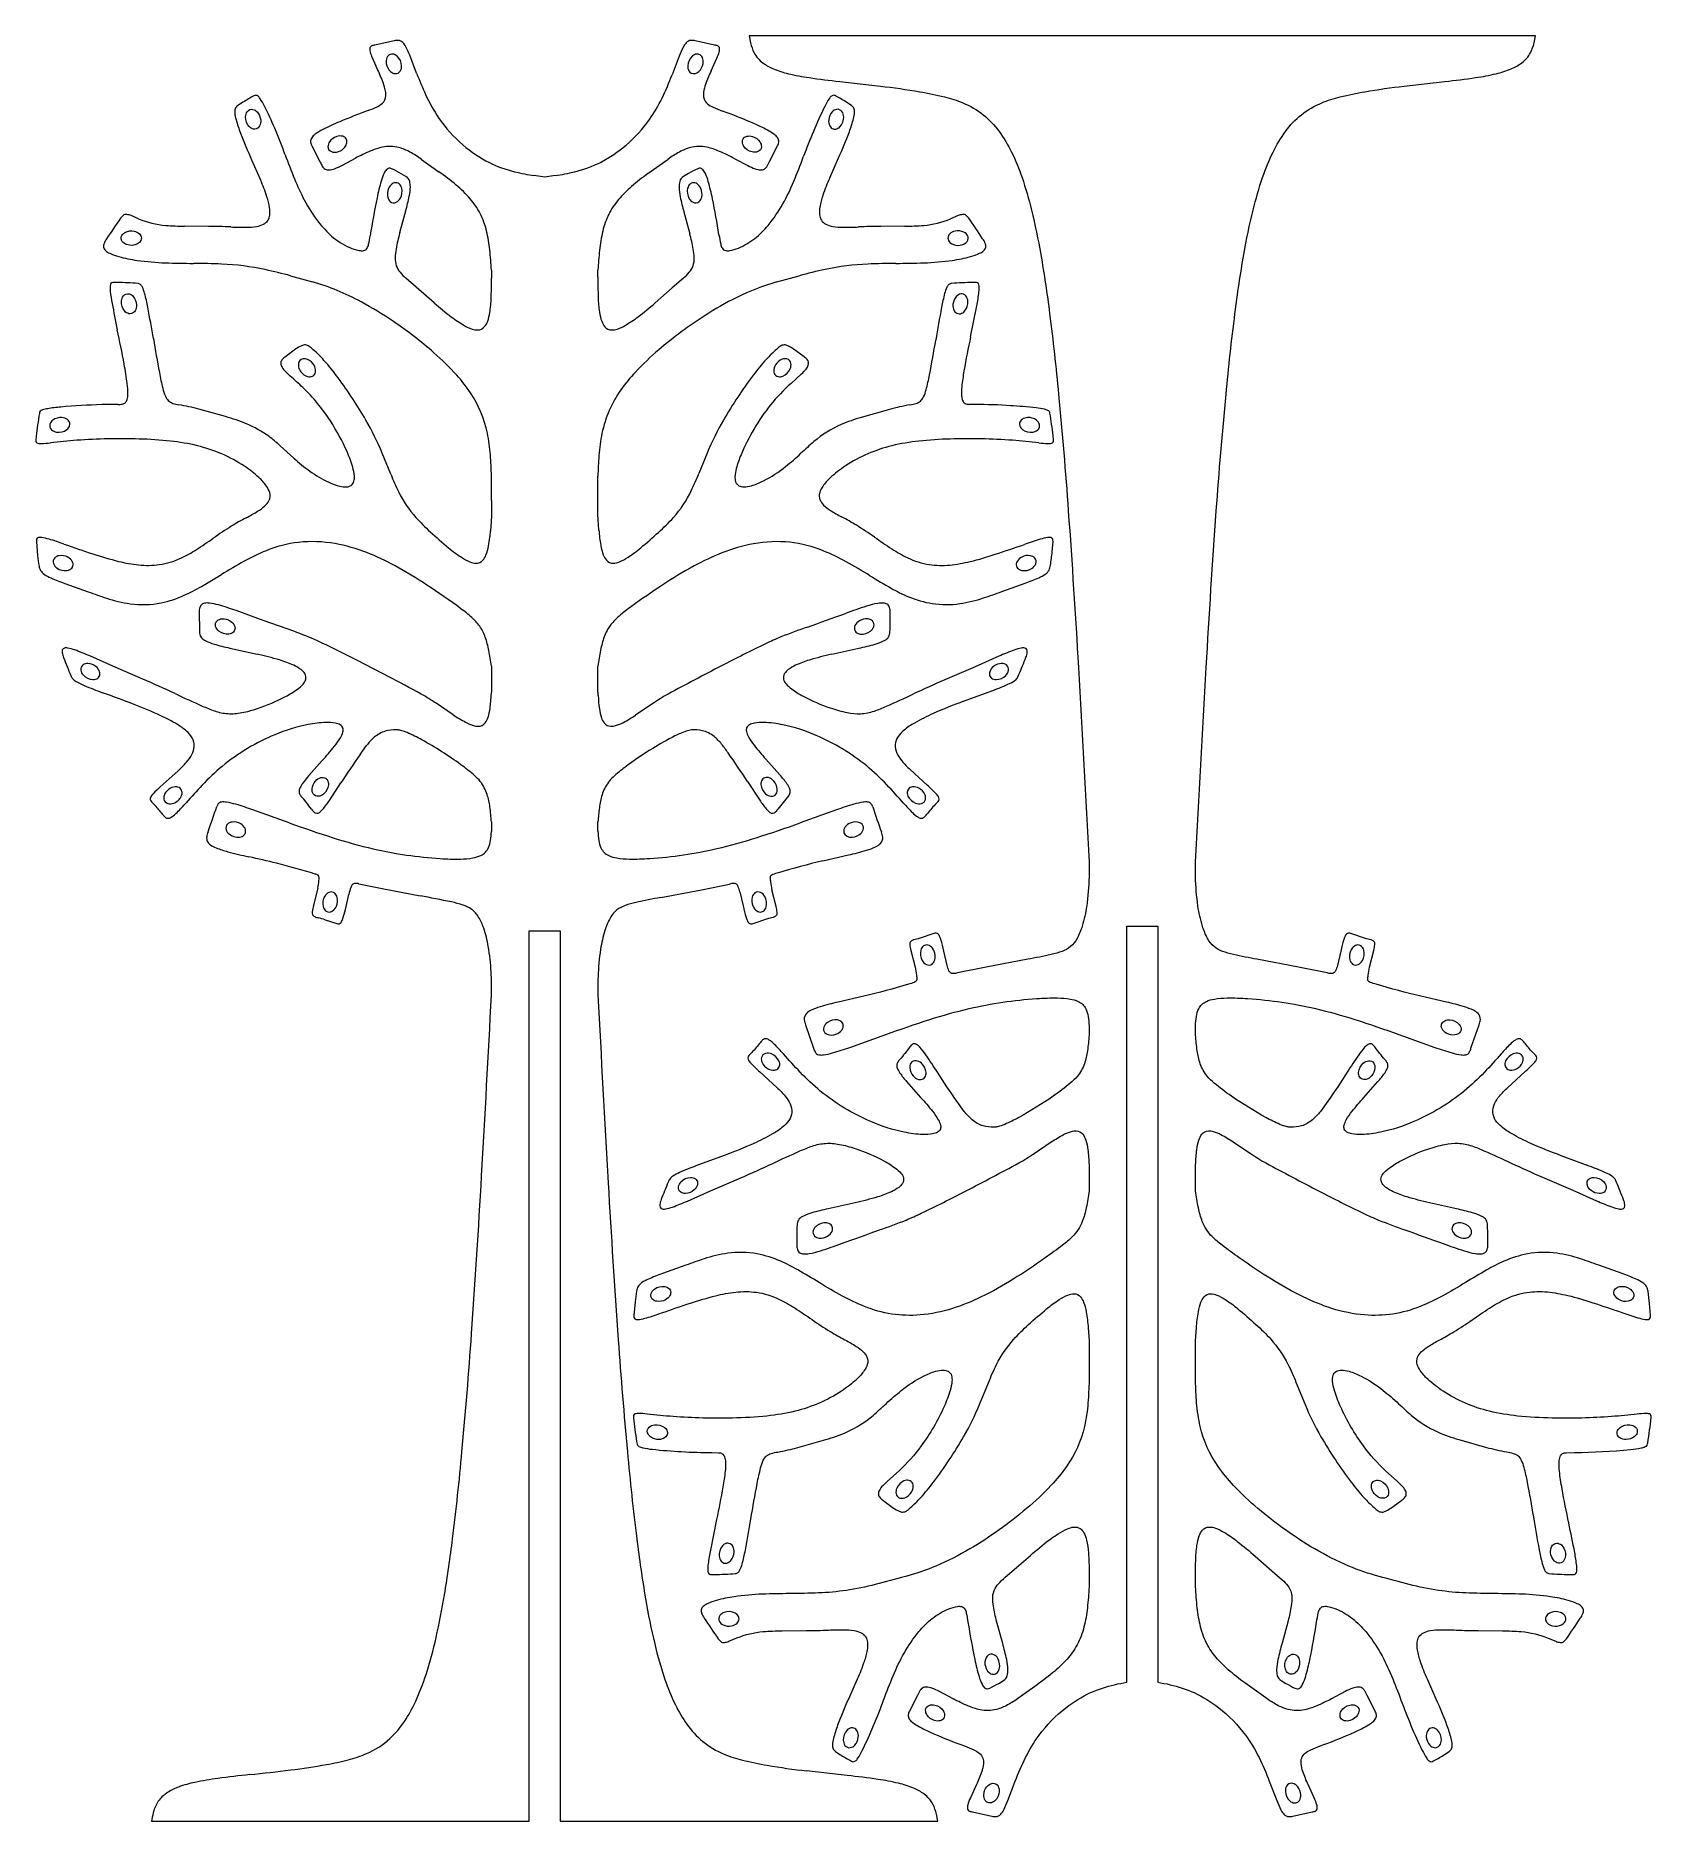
# Model space of a CAD drawing. Header units: millimetres. Extents: x -121 to 89, y -119 to 113.
import ezdxf

# ---------------------------------------------------------------- set-up
doc = ezdxf.new("R2010")
doc.units = ezdxf.units.MM
doc.header["$MEASUREMENT"] = 0
doc.layers.add('Camada 1', color=7, linetype='Continuous')

msp = doc.modelspace()

# ---------------------------------------------------------------- linework, layer by layer
at = {"layer": 'Camada 1', "color": 1, "lineweight": 9}
for points in [[(-77.1607, 111.6521), (-77.1885, 111.5279), (-77.1882, 111.3991), (-77.1601, 111.275)], [(-76.9166, 111.9226), (-77.0356, 111.8753), (-77.1258, 111.7753), (-77.1607, 111.6521)], [(-76.5078, 112.0417), (-76.6479, 112.0167), (-76.785, 111.9768), (-76.9166, 111.9226)], [(-74.0091, 112.5934), (-74.0091, 112.5934), (-76.5078, 112.0417), (-76.5078, 112.0417)], [(-73.4607, 112.6411), (-73.6448, 112.6503), (-73.8294, 112.6343), (-74.0091, 112.5934)], [(-72.8594, 112.3533), (-73.0171, 112.5206), (-73.2315, 112.6232), (-73.4607, 112.6411)], [(-72.4849, 111.8248), (-72.5846, 112.0175), (-72.7106, 112.1954), (-72.8594, 112.3533)], [(-71.9776, 110.7061), (-72.1247, 111.0885), (-72.2942, 111.4621), (-72.4849, 111.8248)], [(-36.4085, 111.7844), (-36.6047, 111.4024), (-36.7798, 111.0099), (-36.9331, 110.6088)], [(-36.0453, 112.3189), (-36.1886, 112.1569), (-36.3106, 111.9772), (-36.4085, 111.7844)], [(-35.4109, 112.6411), (-35.6564, 112.6208), (-35.8841, 112.5052), (-36.0453, 112.3189)], [(-34.8625, 112.5935), (-35.0422, 112.6343), (-35.2268, 112.6503), (-35.4109, 112.6411)], [(-32.3486, 112.0384), (-32.3486, 112.0384), (-34.8625, 112.5935), (-34.8625, 112.5935)], [(-31.9451, 111.918), (-32.0745, 111.9735), (-32.2099, 112.0139), (-32.3486, 112.0384)], [(-31.6977, 111.5919), (-31.7158, 111.737), (-31.8102, 111.8614), (-31.9451, 111.918)], [(-31.7374, 111.1533), (-31.6965, 111.2957), (-31.683, 111.4445), (-31.6977, 111.5919)], [(-77.1601, 111.275), (-77.1099, 111.0378), (-77.0367, 110.8061), (-76.9418, 110.583)], [(-76.9418, 110.583), (-76.9418, 110.583), (-76.3735, 109.3188), (-76.3735, 109.3188)], [(-75.5664, 107.4963), (-75.8168, 108.1119), (-76.0859, 108.7197), (-76.3735, 109.3188)], [(-71.0798, 108.3695), (-71.0798, 108.3695), (-71.9776, 110.7061), (-71.9776, 110.7061)], [(-36.9331, 110.6088), (-36.9331, 110.6088), (-37.8678, 108.173), (-37.8678, 108.173)], [(-32.8004, 108.6672), (-32.8004, 108.6672), (-32.039, 110.3224), (-32.039, 110.3224)], [(-32.039, 110.3224), (-31.9158, 110.5906), (-31.8149, 110.8685), (-31.7374, 111.1533)], [(-75.1543, 106.2274), (-75.2588, 106.6603), (-75.3966, 107.0846), (-75.5664, 107.4963)], [(-71.0798, 108.3695), (-70.7282, 107.4375), (-70.3427, 106.5187), (-69.9241, 105.6148)], [(-39.1704, 105.1498), (-38.6919, 106.1379), (-38.2573, 107.1466), (-37.8678, 108.173)], [(-33.5162, 106.9254), (-33.6364, 106.5898), (-33.7244, 106.2436), (-33.7789, 105.8914)], [(-32.8004, 108.6672), (-33.0679, 108.0989), (-33.3068, 107.5175), (-33.5162, 106.9254)], [(-93.8296, 104.4915), (-93.8296, 104.4915), (-94.3416, 104.1568), (-94.3416, 104.1568)], [(-92.4019, 105.3549), (-92.8858, 105.0805), (-93.3619, 104.7926), (-93.8296, 104.4915)], [(-92.0718, 105.4978), (-92.1878, 105.4651), (-92.2988, 105.4171), (-92.4019, 105.3549)], [(-91.7272, 105.4157), (-91.8224, 105.4965), (-91.9505, 105.527), (-92.0718, 105.4978)], [(-91.4189, 105.0638), (-91.5025, 105.1966), (-91.6066, 105.3154), (-91.7272, 105.4157)], [(-90.8685, 104.1032), (-91.0331, 104.4339), (-91.2169, 104.7546), (-91.4189, 105.0638)], [(-75.5386, 104.4631), (-75.253, 104.7171), (-75.0844, 105.0774), (-75.0722, 105.4594)], [(-75.0722, 105.4594), (-75.0641, 105.718), (-75.0917, 105.9764), (-75.1543, 106.2274)], [(-69.9241, 105.6148), (-69.4362, 104.5589), (-68.8669, 103.5426), (-68.2213, 102.575)], [(-40.8084, 102.3462), (-40.1915, 103.2375), (-39.6439, 104.1748), (-39.1704, 105.1498)], [(-33.7789, 105.8914), (-33.8186, 105.6426), (-33.8093, 105.3884), (-33.7517, 105.1432)], [(-33.7517, 105.1432), (-33.6725, 104.8527), (-33.5035, 104.5948), (-33.2688, 104.4062)], [(-17.4528, 105.0638), (-17.667, 104.7341), (-17.8617, 104.3922), (-18.0359, 104.0397)], [(-17.153, 105.4091), (-17.2694, 105.3095), (-17.3705, 105.1931), (-17.4528, 105.0638)], [(-16.8171, 105.5017), (-16.9373, 105.5243), (-17.0613, 105.4901), (-17.153, 105.4091)], [(-16.4916, 105.3668), (-16.5928, 105.4277), (-16.7025, 105.4732), (-16.8171, 105.5017)], [(-15.1368, 104.5517), (-15.5803, 104.8366), (-16.0321, 105.1084), (-16.4916, 105.3668)], [(-14.5605, 104.18), (-14.5605, 104.18), (-15.1368, 104.5517), (-15.1368, 104.5517)], [(-94.6671, 103.7321), (-94.7198, 103.5583), (-94.7373, 103.3756), (-94.7187, 103.1949)], [(-94.7187, 103.1949), (-94.6916, 102.9062), (-94.638, 102.6205), (-94.5585, 102.3416)], [(-94.3416, 104.1568), (-94.4911, 104.052), (-94.6047, 103.9037), (-94.6671, 103.7321)], [(-94.5585, 102.3416), (-94.392, 101.7468), (-94.1969, 101.1604), (-93.9738, 100.5845)], [(-89.5335, 101.2156), (-89.9441, 102.1937), (-90.3894, 103.1568), (-90.8685, 104.1032)], [(-77.3744, 103.5244), (-78.6206, 103.0677), (-79.8558, 102.5816), (-81.079, 102.0663)], [(-77.3744, 103.5244), (-76.9811, 103.6674), (-76.5953, 103.8303), (-76.2187, 104.0126)], [(-76.2187, 104.0126), (-75.9724, 104.1309), (-75.7436, 104.2825), (-75.5386, 104.4631)], [(-68.2213, 102.575), (-67.3324, 101.2712), (-66.2729, 100.0922), (-65.071, 99.0696)], [(-43.8541, 99.0239), (-42.7023, 99.9979), (-41.6789, 101.1143), (-40.8084, 102.3462)], [(-33.2688, 104.4062), (-33.0408, 104.223), (-32.7905, 104.0694), (-32.5239, 103.9491)], [(-32.5239, 103.9491), (-32.1303, 103.7694), (-31.7295, 103.6059), (-31.3225, 103.4589)], [(-27.418, 101.9049), (-28.7053, 102.4581), (-30.0073, 102.9762), (-31.3225, 103.4589)], [(-18.0359, 104.0397), (-18.5663, 102.9816), (-19.0578, 101.9043), (-19.5093, 100.8101)], [(-14.8296, 100.7664), (-14.6172, 101.3227), (-14.4342, 101.8898), (-14.2814, 102.4653)], [(-14.2442, 103.828), (-14.3189, 103.9697), (-14.4276, 104.0906), (-14.5605, 104.18)], [(-14.2814, 102.4653), (-14.2054, 102.7419), (-14.1606, 103.0261), (-14.1478, 103.3127)], [(-14.1478, 103.3127), (-14.1384, 103.4897), (-14.1714, 103.6664), (-14.2442, 103.828)], [(-93.9738, 100.5845), (-93.5238, 99.4128), (-93.0411, 98.254), (-92.5263, 97.1094)], [(-88.1648, 97.7656), (-88.5942, 98.926), (-89.0506, 100.0764), (-89.5335, 101.2156)], [(-84.7234, 99.9752), (-84.8421, 99.8144), (-84.8957, 99.6148), (-84.8736, 99.4162)], [(-84.2577, 100.439), (-84.4369, 100.3104), (-84.5941, 100.1538), (-84.7234, 99.9752)], [(-83.272, 101.0436), (-83.6159, 100.8682), (-83.9455, 100.666), (-84.2577, 100.439)], [(-81.079, 102.0663), (-81.8234, 101.7549), (-82.555, 101.4137), (-83.272, 101.0436)], [(-25.4792, 100.9788), (-26.1124, 101.3142), (-26.7592, 101.6232), (-27.418, 101.9049)], [(-24.5899, 100.4204), (-24.8711, 100.6298), (-25.1685, 100.8165), (-25.4792, 100.9788)], [(-24.1478, 99.9752), (-24.2711, 100.1457), (-24.4203, 100.2959), (-24.5899, 100.4204)], [(-23.9966, 99.4308), (-23.9787, 99.6246), (-24.0325, 99.8183), (-24.1478, 99.9752)], [(-19.5093, 100.8101), (-19.9661, 99.7101), (-20.4007, 98.6009), (-20.8126, 97.4833)], [(-16.2336, 97.3615), (-15.7323, 98.4825), (-15.2641, 99.6179), (-14.8296, 100.7664)], [(-88.1648, 97.7656), (-87.7794, 96.7221), (-87.3778, 95.6847), (-86.9601, 94.6537)], [(-84.8736, 99.4162), (-84.8455, 99.2431), (-84.7878, 99.0762), (-84.7029, 98.9227)], [(-84.7029, 98.9227), (-84.7029, 98.9227), (-83.6167, 96.8077), (-83.6167, 96.8077)], [(-77.0489, 98.2651), (-77.726, 97.9822), (-78.3892, 97.6669), (-79.0362, 97.3204)], [(-75.5227, 98.7501), (-76.0448, 98.634), (-76.5556, 98.4717), (-77.0489, 98.2651)], [(-73.3919, 98.7144), (-74.0895, 98.8938), (-74.8196, 98.906), (-75.5227, 98.7501)], [(-71.9445, 98.1282), (-72.4014, 98.3815), (-72.8875, 98.5784), (-73.3919, 98.7144)], [(-70.4342, 97.1729), (-70.9193, 97.5194), (-71.4236, 97.8383), (-71.9445, 98.1282)], [(-65.071, 99.0696), (-64.0202, 98.1625), (-62.8644, 97.3847), (-61.6284, 96.7528)], [(-47.1857, 96.782), (-45.9922, 97.398), (-44.8743, 98.1504), (-43.8541, 99.0239)], [(-36.9271, 98.1282), (-37.431, 97.848), (-37.919, 97.5404), (-38.3891, 97.2067)], [(-35.4797, 98.7144), (-35.984, 98.578), (-36.47, 98.3812), (-36.9271, 98.1282)], [(-33.3489, 98.7501), (-34.0521, 98.906), (-34.7821, 98.8938), (-35.4797, 98.7144)], [(-31.7076, 98.2175), (-32.237, 98.4455), (-32.7864, 98.6238), (-33.3489, 98.7501)], [(-29.7263, 97.2629), (-30.3718, 97.6111), (-31.033, 97.9297), (-31.7076, 98.2175)], [(-25.222, 96.8753), (-25.222, 96.8753), (-24.1609, 98.938), (-24.1609, 98.938)], [(-24.1609, 98.938), (-24.077, 99.0911), (-24.0214, 99.258), (-23.9966, 99.4308)], [(-92.5263, 97.1094), (-92.5263, 97.1094), (-91.3726, 94.5076), (-91.3726, 94.5076)], [(-83.6167, 96.8077), (-83.5341, 96.6282), (-83.4434, 96.4525), (-83.3448, 96.2812)], [(-83.3448, 96.2812), (-83.2564, 96.1241), (-83.1282, 95.9931), (-82.973, 95.9015)], [(-82.973, 95.9015), (-82.8154, 95.8206), (-82.6383, 95.7853), (-82.4617, 95.7996)], [(-82.4617, 95.7996), (-82.2251, 95.8178), (-81.9924, 95.8695), (-81.7703, 95.953)], [(-81.7703, 95.953), (-81.4055, 96.0906), (-81.0499, 96.2517), (-80.7059, 96.4353)], [(-80.7059, 96.4353), (-80.7059, 96.4353), (-79.0362, 97.3204), (-79.0362, 97.3204)], [(-75.3091, 95.3709), (-75.4633, 95.0421), (-75.59, 94.7011), (-75.6881, 94.3515)], [(-74.9928, 95.8459), (-75.1223, 95.7049), (-75.229, 95.5447), (-75.3091, 95.3709)], [(-74.6766, 96.0238), (-74.7987, 96.0008), (-74.9098, 95.9383), (-74.9928, 95.8459)], [(-74.3399, 95.959), (-74.4437, 96.0123), (-74.5605, 96.0348), (-74.6766, 96.0238)], [(-73.0744, 95.3074), (-73.4833, 95.5489), (-73.9058, 95.7664), (-74.3399, 95.959)], [(-72.4823, 94.9654), (-72.4823, 94.9654), (-73.0744, 95.3074), (-73.0744, 95.3074)], [(-70.4342, 97.1729), (-70.4342, 97.1729), (-68.1849, 95.5614), (-68.1849, 95.5614)], [(-65.9496, 93.8322), (-66.6724, 94.4368), (-67.4181, 95.0137), (-68.1849, 95.5614)], [(-61.6284, 96.7528), (-60.5876, 96.2344), (-59.4915, 95.8354), (-58.361, 95.5634)], [(-58.361, 95.5634), (-57.5093, 95.3579), (-56.6484, 95.1928), (-55.781, 95.0686)], [(-53.0906, 95.0686), (-52.2232, 95.1928), (-51.3623, 95.3579), (-50.5105, 95.5634)], [(-50.5105, 95.5634), (-49.3591, 95.8404), (-48.2434, 96.2493), (-47.1857, 96.782)], [(-41.0214, 95.3173), (-41.75, 94.7897), (-42.4562, 94.232), (-43.1384, 93.6456)], [(-41.0214, 95.3173), (-41.0214, 95.3173), (-38.3891, 97.2067), (-38.3891, 97.2067)], [(-35.7404, 95.3398), (-35.7404, 95.3398), (-36.3886, 94.9654), (-36.3886, 94.9654)], [(-34.5237, 95.9623), (-34.941, 95.7785), (-35.3472, 95.5707), (-35.7404, 95.3398)], [(-34.1851, 96.0219), (-34.3014, 96.0364), (-34.4194, 96.0157), (-34.5237, 95.9623)], [(-33.8788, 95.8459), (-33.9595, 95.9357), (-34.0668, 95.9973), (-34.1851, 96.0219)], [(-33.5381, 95.3206), (-33.6222, 95.5131), (-33.7373, 95.6906), (-33.8788, 95.8459)], [(-33.1703, 94.3078), (-33.2666, 94.6544), (-33.3896, 94.993), (-33.5381, 95.3206)], [(-29.7263, 97.2629), (-29.7263, 97.2629), (-28.0313, 96.3665), (-28.0313, 96.3665)], [(-28.0313, 96.3665), (-27.7198, 96.2041), (-27.3981, 96.0622), (-27.0681, 95.9418)], [(-27.0681, 95.9418), (-26.8425, 95.8583), (-26.6054, 95.8099), (-26.3651, 95.7983)], [(-26.3651, 95.7983), (-26.1867, 95.7901), (-26.0098, 95.8347), (-25.8566, 95.9266)], [(-25.8566, 95.9266), (-25.7118, 96.025), (-25.5926, 96.1565), (-25.509, 96.3103)], [(-25.509, 96.3103), (-25.509, 96.3103), (-25.222, 96.8753), (-25.222, 96.8753)], [(-22.0513, 94.3184), (-21.6178, 95.3652), (-21.2048, 96.4203), (-20.8126, 97.4833)], [(-17.3822, 94.7795), (-17.3822, 94.7795), (-16.2336, 97.3615), (-16.2336, 97.3615)], [(-90.5397, 92.3232), (-90.783, 93.0639), (-91.0609, 93.7929), (-91.3726, 94.5076)], [(-86.9601, 94.6537), (-86.5786, 93.7139), (-86.1514, 92.7933), (-85.68, 91.8952)], [(-75.6881, 94.3515), (-75.8937, 93.6307), (-76.0722, 92.9025), (-76.2233, 92.1684)], [(-71.9848, 94.2972), (-72.0593, 94.5753), (-72.2373, 94.8143), (-72.4823, 94.9654)], [(-72.0358, 92.3847), (-71.9526, 92.7847), (-71.907, 93.1915), (-71.8995, 93.5999)], [(-71.8995, 93.5999), (-71.8938, 93.8353), (-71.9225, 94.0702), (-71.9848, 94.2972)], [(-64.1271, 92.0539), (-64.6883, 92.6924), (-65.2976, 93.2868), (-65.9496, 93.8322)], [(-54.4355, 94.8767), (-54.4355, 94.8767), (-55.781, 95.0686), (-55.781, 95.0686)], [(-53.0906, 95.0686), (-53.0906, 95.0686), (-54.4355, 94.8767), (-54.4355, 94.8767)], [(-43.1384, 93.6456), (-43.7462, 93.1238), (-44.3132, 92.5563), (-44.8345, 91.9481)], [(-36.8861, 94.2972), (-36.9533, 94.0488), (-36.982, 93.7916), (-36.9715, 93.5344)], [(-36.9715, 93.5344), (-36.9567, 93.1139), (-36.9046, 92.6955), (-36.816, 92.2841)], [(-36.3886, 94.9654), (-36.6341, 94.8148), (-36.8123, 94.5756), (-36.8861, 94.2972)], [(-32.6225, 92.048), (-32.7774, 92.8077), (-32.9601, 93.5615), (-33.1703, 94.3078)], [(-23.471, 91.3871), (-22.9407, 92.3355), (-22.4667, 93.3143), (-22.0513, 94.3184)], [(-17.3822, 94.7795), (-17.7103, 94.037), (-18.0065, 93.2808), (-18.2701, 92.513)], [(-90.1944, 90.9121), (-90.2717, 91.3909), (-90.3872, 91.8628), (-90.5397, 92.3232)], [(-90.1666, 89.9357), (-90.1309, 90.2609), (-90.1402, 90.5895), (-90.1944, 90.9121)], [(-85.68, 91.8952), (-85.1498, 90.8897), (-84.535, 89.9312), (-83.8423, 89.03)], [(-76.2233, 92.1684), (-76.5622, 90.5349), (-76.8596, 88.8931), (-77.1151, 87.2445)], [(-72.4975, 90.4722), (-72.3215, 91.1042), (-72.1675, 91.7421), (-72.0358, 92.3847)], [(-62.8258, 90.15), (-63.1811, 90.8349), (-63.618, 91.4742), (-64.1271, 92.0539)], [(-44.8345, 91.9481), (-45.336, 91.3642), (-45.7629, 90.7202), (-46.1054, 90.031)], [(-36.816, 92.2841), (-36.678, 91.632), (-36.5189, 90.9844), (-36.339, 90.3425)], [(-31.7764, 87.3676), (-32.0207, 88.9343), (-32.3028, 90.4949), (-32.6225, 92.048)], [(-25.3913, 88.5828), (-24.667, 89.4571), (-24.0242, 90.3958), (-23.471, 91.3871)], [(-18.6688, 90.9664), (-18.7261, 90.6404), (-18.7401, 90.3083), (-18.7105, 89.9787)], [(-18.2701, 92.513), (-18.4446, 92.0091), (-18.5779, 91.4918), (-18.6688, 90.9664)], [(-109.557, 89.5354), (-110.1806, 88.6484), (-110.7893, 87.751), (-111.3828, 86.8436)], [(-109.2355, 89.8794), (-109.3591, 89.7813), (-109.4674, 89.6654), (-109.557, 89.5354)], [(-108.7499, 90.0032), (-108.9217, 90.0259), (-109.0956, 89.9816), (-109.2355, 89.8794)], [(-108.1956, 89.8537), (-108.3724, 89.9293), (-108.559, 89.9797), (-108.7499, 90.0032)], [(-107.231, 89.4527), (-107.231, 89.4527), (-108.1956, 89.8537), (-108.1956, 89.8537)], [(-107.231, 89.4527), (-106.1069, 88.9845), (-104.9166, 88.6944), (-103.703, 88.5928)], [(-103.703, 88.5928), (-102.8937, 88.5249), (-102.082, 88.4883), (-101.2699, 88.4829)], [(-98.1289, 88.4631), (-98.1289, 88.4631), (-101.2699, 88.4829), (-101.2699, 88.4829)], [(-95.2366, 88.3804), (-96.2, 88.428), (-97.1643, 88.4556), (-98.1289, 88.4631)], [(-95.2366, 88.3804), (-94.5748, 88.3468), (-93.912, 88.3336), (-93.2494, 88.3407)], [(-93.2494, 88.3407), (-92.7933, 88.3449), (-92.3383, 88.3851), (-91.8886, 88.4611)], [(-91.8886, 88.4611), (-91.5789, 88.513), (-91.2784, 88.6092), (-90.9962, 88.7469)], [(-90.9962, 88.7469), (-90.7559, 88.8652), (-90.5504, 89.0437), (-90.3995, 89.2649)], [(-90.3995, 89.2649), (-90.2714, 89.4677), (-90.1918, 89.6972), (-90.1666, 89.9357)], [(-83.8423, 89.03), (-83.3343, 88.3688), (-82.7634, 87.7584), (-82.1375, 87.2075)], [(-73.2689, 87.6448), (-73.2689, 87.6448), (-72.4975, 90.4722), (-72.4975, 90.4722)], [(-61.9843, 87.8379), (-62.1753, 88.6383), (-62.4577, 89.4141), (-62.8258, 90.15)], [(-46.1054, 90.031), (-46.4435, 89.3299), (-46.7056, 88.5947), (-46.8873, 87.8379)], [(-36.339, 90.3425), (-36.339, 90.3425), (-35.5677, 87.5111), (-35.5677, 87.5111)], [(-27.1264, 86.8853), (-26.4902, 87.3889), (-25.9086, 87.9578), (-25.3913, 88.5828)], [(-18.7105, 89.9787), (-18.6892, 89.7251), (-18.6074, 89.4804), (-18.4721, 89.2649)], [(-18.4721, 89.2649), (-18.321, 89.0437), (-18.1154, 88.8653), (-17.8751, 88.7469)], [(-17.8751, 88.7469), (-17.593, 88.6092), (-17.2925, 88.513), (-16.9829, 88.4611)], [(-16.9829, 88.4611), (-16.5332, 88.3852), (-16.0783, 88.3449), (-15.6223, 88.3407)], [(-15.6223, 88.3407), (-14.9597, 88.3336), (-14.2969, 88.3468), (-13.6351, 88.3804)], [(-10.7424, 88.4631), (-11.7071, 88.4557), (-12.6715, 88.4282), (-13.6351, 88.3804)], [(-7.6014, 88.4829), (-7.6014, 88.4829), (-10.7424, 88.4631), (-10.7424, 88.4631)], [(-7.6014, 88.4829), (-6.7894, 88.4881), (-5.9778, 88.5247), (-5.1686, 88.5928)], [(-5.1686, 88.5928), (-3.9654, 88.6934), (-2.785, 88.9794), (-1.6692, 89.4409)], [(-0.6758, 89.8537), (-0.6758, 89.8537), (-1.6692, 89.4409), (-1.6692, 89.4409)], [(-0.1219, 90.0032), (-0.3126, 89.9795), (-0.4991, 89.9291), (-0.6758, 89.8537)], [(0.3642, 89.8794), (0.2241, 89.9816), (0.05, 90.0259), (-0.1219, 90.0032)], [(0.6857, 89.5354), (0.5958, 89.6651), (0.4875, 89.781), (0.3642, 89.8794)], [(2.5001, 86.8615), (1.9101, 87.7628), (1.3052, 88.6542), (0.6857, 89.5354)], [(-111.7077, 86.2489), (-111.7735, 86.0979), (-111.7977, 85.9321), (-111.7778, 85.7686)], [(-111.3828, 86.8436), (-111.5108, 86.6568), (-111.6196, 86.4575), (-111.7077, 86.2489)], [(-82.1375, 87.2075), (-81.4329, 86.5929), (-80.6396, 86.0882), (-79.7844, 85.7104)], [(-77.5107, 85.639), (-77.4236, 85.7988), (-77.3595, 85.97), (-77.3201, 86.1477)], [(-77.3201, 86.1477), (-77.2365, 86.5103), (-77.1681, 86.8762), (-77.1151, 87.2445)], [(-73.2689, 87.6448), (-73.4591, 86.9412), (-73.6204, 86.2301), (-73.7525, 85.5133)], [(-61.5709, 85.4213), (-61.6567, 86.2349), (-61.7948, 87.0421), (-61.9843, 87.8379)], [(-46.8873, 87.8379), (-47.0817, 87.0195), (-47.2224, 86.1893), (-47.3087, 85.3525)], [(-35.1192, 85.5133), (-35.242, 86.1849), (-35.3916, 86.8514), (-35.5677, 87.5111)], [(-31.7764, 87.3676), (-31.7183, 86.9667), (-31.6453, 86.5682), (-31.5574, 86.1728)], [(-31.5574, 86.1728), (-31.5187, 85.992), (-31.4555, 85.8173), (-31.3696, 85.6535)], [(-29.2493, 85.6429), (-28.4883, 85.9582), (-27.774, 86.3762), (-27.1264, 86.8853)], [(2.8363, 86.2489), (2.7447, 86.4637), (2.6321, 86.6689), (2.5001, 86.8615)], [(2.9061, 85.7686), (2.9263, 85.9321), (2.9022, 86.098), (2.8363, 86.2489)], [(-111.7778, 85.7686), (-111.7447, 85.5951), (-111.6552, 85.4374), (-111.5231, 85.3201)], [(-111.5231, 85.3201), (-111.3603, 85.1733), (-111.176, 85.0522), (-110.9767, 84.9609)], [(-110.9767, 84.9609), (-110.5969, 84.7829), (-110.2022, 84.6386), (-109.7971, 84.5296)], [(-109.7971, 84.5296), (-109.0174, 84.3157), (-108.2245, 84.1528), (-107.4235, 84.042)], [(-107.4235, 84.042), (-106.1976, 83.8682), (-104.9631, 83.7609), (-103.7255, 83.7205)], [(-103.7255, 83.7205), (-102.5192, 83.6818), (-101.3124, 83.6582), (-100.1055, 83.6497)], [(-96.432, 83.5611), (-97.6559, 83.6128), (-98.8806, 83.6424), (-100.1055, 83.6497)], [(-79.7844, 85.7104), (-79.3947, 85.5359), (-78.9856, 85.4084), (-78.5658, 85.3307)], [(-78.5658, 85.3307), (-78.37, 85.2927), (-78.1693, 85.2872), (-77.9717, 85.3142)], [(-77.9717, 85.3142), (-77.7754, 85.3435), (-77.6044, 85.4639), (-77.5107, 85.639)], [(-73.8748, 84.3681), (-73.8879, 84.013), (-73.8364, 83.6584), (-73.7227, 83.3216)], [(-73.7525, 85.5133), (-73.8223, 85.1352), (-73.8632, 84.7524), (-73.8748, 84.3681)], [(-61.3519, 82.7811), (-61.4054, 83.6627), (-61.4784, 84.543), (-61.5709, 85.4213)], [(-47.3087, 85.3525), (-47.3964, 84.4969), (-47.4668, 83.6396), (-47.5198, 82.7811)], [(-35.137, 83.354), (-35.0325, 83.6815), (-34.9848, 84.0245), (-34.9961, 84.3681)], [(-34.9961, 84.3681), (-35.0076, 84.7524), (-35.0487, 85.1353), (-35.1192, 85.5133)], [(-31.3696, 85.6535), (-31.2767, 85.4714), (-31.1019, 85.3452), (-30.8998, 85.3142)], [(-30.8998, 85.3142), (-30.7266, 85.2896), (-30.5506, 85.2913), (-30.3779, 85.3195)], [(-30.3779, 85.3195), (-29.9902, 85.3819), (-29.6113, 85.4905), (-29.2493, 85.6429)], [(-8.766, 83.6497), (-9.9908, 83.6424), (-11.2154, 83.6128), (-12.4392, 83.5611)], [(-8.766, 83.6497), (-7.5591, 83.6582), (-6.3523, 83.6818), (-5.146, 83.7205)], [(-5.146, 83.7205), (-3.9083, 83.7609), (-2.6738, 83.8682), (-1.4477, 84.042)], [(-1.4477, 84.042), (-0.6467, 84.1529), (0.1462, 84.3157), (0.926, 84.5296)], [(0.926, 84.5296), (1.3309, 84.6387), (1.7255, 84.783), (2.1052, 84.9609)], [(2.1052, 84.9609), (2.3047, 85.052), (2.489, 85.1732), (2.6518, 85.3201)], [(2.6518, 85.3201), (2.784, 85.4372), (2.8735, 85.595), (2.9061, 85.7686)], [(-90.7666, 82.8373), (-92.631, 83.2398), (-94.5264, 83.4819), (-96.432, 83.5611)], [(-87.4735, 82.0303), (-88.564, 82.3279), (-89.6621, 82.597), (-90.7666, 82.8373)], [(-87.4735, 82.0303), (-87.4735, 82.0303), (-84.6183, 81.2444), (-84.6183, 81.2444)], [(-73.7227, 83.3216), (-73.6112, 83.0193), (-73.447, 82.7391), (-73.2378, 82.494)], [(-73.2378, 82.494), (-73.0022, 82.2167), (-72.7464, 81.9574), (-72.4724, 81.718)], [(-71.1274, 80.5557), (-71.1274, 80.5557), (-72.4724, 81.718), (-72.4724, 81.718)], [(-61.3519, 82.7811), (-61.3519, 82.7811), (-61.3519, 81.9092), (-61.3519, 81.9092)], [(-61.3519, 81.9092), (-61.3519, 81.9092), (-61.3519, 81.7419), (-61.3519, 81.7419)], [(-61.3519, 81.01), (-61.3505, 81.2538), (-61.3505, 81.4977), (-61.3519, 81.7415)], [(-47.5198, 81.9092), (-47.5257, 81.0098), (-47.514, 80.1103), (-47.4847, 79.2114)], [(-47.5191, 82.0488), (-47.5191, 82.0488), (-47.5198, 82.7811), (-47.5198, 82.7811)], [(-47.5198, 81.9092), (-47.5198, 81.9092), (-47.5191, 81.9807), (-47.5191, 81.9807)], [(-47.5191, 81.9807), (-47.5191, 81.9807), (-47.5191, 82.0488), (-47.5191, 82.0488)], [(-36.3992, 81.718), (-36.3992, 81.718), (-37.8513, 80.4631), (-37.8513, 80.4631)], [(-36.3992, 81.718), (-36.1252, 81.9574), (-35.8694, 82.2167), (-35.6339, 82.494)], [(-35.6339, 82.494), (-35.4171, 82.7479), (-35.2488, 83.0394), (-35.137, 83.354)], [(-24.2532, 81.2444), (-24.2532, 81.2444), (-21.3333, 82.0475), (-21.3333, 82.0475)], [(-17.9731, 82.8652), (-19.1005, 82.6236), (-20.221, 82.3509), (-21.3333, 82.0475)], [(-12.4392, 83.5611), (-14.3001, 83.4846), (-16.1513, 83.2518), (-17.9731, 82.8652)], [(-110.9125, 80.7244), (-110.9323, 80.49), (-110.9287, 80.2542), (-110.9019, 80.0205)], [(-110.812, 81.038), (-110.8702, 80.943), (-110.9047, 80.8355), (-110.9125, 80.7244)], [(-110.9019, 80.0205), (-110.8471, 79.4939), (-110.7699, 78.9699), (-110.6704, 78.4499)], [(-110.5579, 81.1716), (-110.6582, 81.1666), (-110.7511, 81.1177), (-110.812, 81.038)], [(-109.948, 81.1736), (-110.1512, 81.1849), (-110.3548, 81.1843), (-110.5579, 81.1716)], [(-107.3415, 81.0426), (-108.2096, 81.1006), (-109.0785, 81.1443), (-109.948, 81.1736)], [(-106.9704, 80.8984), (-107.0754, 80.9851), (-107.2055, 81.0357), (-107.3415, 81.0426)], [(-106.7257, 80.557), (-106.7839, 80.6858), (-106.8671, 80.8018), (-106.9704, 80.8984)], [(-106.4418, 79.7698), (-106.5125, 80.0402), (-106.6075, 80.3037), (-106.7257, 80.557)], [(-106.0264, 77.9367), (-106.1396, 78.5532), (-106.2782, 79.1647), (-106.4418, 79.7698)], [(-78.3111, 78.6604), (-80.3163, 79.7423), (-82.4305, 80.6084), (-84.6183, 81.2444)], [(-68.7896, 78.5102), (-68.7896, 78.5102), (-71.1274, 80.5557), (-71.1274, 80.5557)], [(-61.5656, 77.246), (-61.47, 77.8714), (-61.4115, 78.5018), (-61.3902, 79.1341)], [(-61.3902, 79.1341), (-61.368, 79.7591), (-61.3552, 80.3845), (-61.3519, 81.01)], [(-47.4847, 79.2114), (-47.4652, 78.5749), (-47.4089, 77.9401), (-47.316, 77.3102)], [(-37.8513, 80.4631), (-37.8513, 80.4631), (-40.082, 78.5102), (-40.082, 78.5102)], [(-29.4637, 79.2234), (-30.8817, 78.5193), (-32.2586, 77.7352), (-33.5877, 76.8749)], [(-24.2532, 81.2444), (-26.0457, 80.7242), (-27.7892, 80.048), (-29.4637, 79.2234)], [(-2.4407, 79.7314), (-2.599, 79.1387), (-2.734, 78.54), (-2.8453, 77.9367)], [(-2.1555, 80.5372), (-2.2739, 80.2774), (-2.3693, 80.0078), (-2.4407, 79.7314)], [(-1.901, 80.8984), (-2.0094, 80.7964), (-2.096, 80.6736), (-2.1555, 80.5372)], [(-1.5302, 81.0426), (-1.6662, 81.0358), (-1.7962, 80.9852), (-1.901, 80.8984)], [(1.227, 81.1776), (0.3072, 81.1492), (-0.6121, 81.1042), (-1.5302, 81.0426)], [(1.7069, 81.1683), (1.5474, 81.1829), (1.387, 81.186), (1.227, 81.1776)], [(1.9466, 81.0287), (1.8918, 81.109), (1.8038, 81.1603), (1.7069, 81.1683)], [(1.7384, 78.1199), (1.858, 78.7249), (1.9531, 79.3344), (2.0234, 79.9471)], [(2.0429, 80.7052), (2.037, 80.8192), (2.004, 80.9301), (1.9466, 81.0287)], [(2.0234, 79.9471), (2.0543, 80.1986), (2.0608, 80.4524), (2.0429, 80.7052)], [(-110.6704, 78.4499), (-110.4561, 77.3064), (-110.229, 76.1654), (-109.989, 75.027)], [(-105.3039, 73.8653), (-105.53, 75.225), (-105.7709, 76.5822), (-106.0264, 77.9367)], [(-74.0885, 76.0863), (-75.4503, 77.0172), (-76.8598, 77.8764), (-78.3111, 78.6604)], [(-68.7896, 78.5102), (-68.0722, 77.8855), (-67.3349, 77.284), (-66.5787, 76.7069)], [(-66.5787, 76.7069), (-66.052, 76.304), (-65.5007, 75.9341), (-64.9282, 75.5994)], [(-61.8461, 76.1412), (-61.7165, 76.4994), (-61.6225, 76.8694), (-61.5656, 77.246)], [(-47.316, 77.3102), (-47.2576, 76.9031), (-47.1572, 76.5031), (-47.0163, 76.1168)], [(-43.9428, 75.5994), (-43.3706, 75.9343), (-42.8196, 76.3042), (-42.2929, 76.7069)], [(-42.2929, 76.7069), (-41.5367, 77.2841), (-40.7994, 77.8855), (-40.082, 78.5102)], [(-33.5877, 76.8749), (-35.6962, 75.5247), (-37.7094, 74.0312), (-39.613, 72.4048)], [(-2.8453, 77.9367), (-3.1112, 76.521), (-3.3624, 75.1026), (-3.5989, 73.6818)], [(0.9279, 74.107), (0.9279, 74.107), (1.7384, 78.1199), (1.7384, 78.1199)], [(-109.0933, 70.5287), (-109.3755, 72.0314), (-109.6741, 73.5309), (-109.989, 75.027)], [(-68.8385, 72.0397), (-70.5031, 73.4959), (-72.2565, 74.8474), (-74.0885, 76.0863)], [(-64.9282, 75.5994), (-64.596, 75.4047), (-64.2455, 75.2431), (-63.8816, 75.1172)], [(-63.8816, 75.1172), (-63.6391, 75.0305), (-63.383, 74.9879), (-63.1255, 74.9915)], [(-63.1255, 74.9915), (-62.7831, 75.0045), (-62.4629, 75.164), (-62.2463, 75.4294)], [(-62.2463, 75.4294), (-62.0724, 75.6416), (-61.937, 75.8825), (-61.8461, 76.1412)], [(-47.0163, 76.1168), (-46.9239, 75.8603), (-46.7868, 75.6222), (-46.6114, 75.4135)], [(-46.6114, 75.4135), (-46.3908, 75.151), (-46.0672, 74.9968), (-45.7243, 74.9908)], [(-45.7243, 74.9908), (-45.4741, 74.9903), (-45.2256, 75.033), (-44.99, 75.1172)], [(-44.99, 75.1172), (-44.626, 75.2433), (-44.2752, 75.4048), (-43.9428, 75.5994)], [(-105.3039, 73.8653), (-105.0583, 72.3979), (-104.799, 70.9327), (-104.526, 69.4701)], [(-86.7696, 72.5193), (-86.7696, 72.5193), (-88.1297, 71.5191), (-88.1297, 71.5191)], [(-86.0459, 72.9433), (-86.3009, 72.8271), (-86.5435, 72.685), (-86.7696, 72.5193)], [(-85.5477, 73.0498), (-85.7197, 73.0524), (-85.89, 73.016), (-86.0459, 72.9433)], [(-85.0483, 72.8646), (-85.1952, 72.97), (-85.3677, 73.0339), (-85.5477, 73.0498)], [(-84.517, 72.4274), (-84.6822, 72.587), (-84.8599, 72.7332), (-85.0483, 72.8646)], [(-83.1272, 71.0434), (-83.5672, 71.5275), (-84.0311, 71.9894), (-84.517, 72.4274)], [(-65.8749, 69.1229), (-66.8037, 70.1535), (-67.7933, 71.1274), (-68.8385, 72.0397)], [(-39.613, 72.4048), (-40.6796, 71.4965), (-41.6936, 70.5282), (-42.6501, 69.5047)], [(-24.3057, 72.4723), (-24.7679, 72.0567), (-25.2111, 71.6203), (-25.6337, 71.1645)], [(-23.7731, 72.8964), (-23.9636, 72.7721), (-24.1419, 72.6301), (-24.3057, 72.4723)], [(-23.3033, 73.0505), (-23.4709, 73.0424), (-23.6333, 72.9892), (-23.7731, 72.8964)], [(-22.8256, 72.9433), (-22.9754, 73.0126), (-23.1382, 73.0491), (-23.3033, 73.0505)], [(-22.1129, 72.5272), (-22.3359, 72.6895), (-22.5747, 72.8289), (-22.8256, 72.9433)], [(-20.7023, 71.4899), (-20.7023, 71.4899), (-22.1129, 72.5272), (-22.1129, 72.5272)], [(-4.4048, 69.166), (-4.1189, 70.6681), (-3.8503, 72.1735), (-3.5989, 73.6818)], [(0.9279, 74.107), (0.6192, 72.6391), (0.3341, 71.1663), (0.0726, 69.6893)], [(-108.6963, 68.0215), (-108.8023, 68.8612), (-108.9347, 69.6974), (-109.0933, 70.5287)], [(-88.741, 70.757), (-88.7564, 70.5949), (-88.7264, 70.4318), (-88.6543, 70.2859)], [(-88.5194, 71.1936), (-88.6378, 71.0753), (-88.7154, 70.9224), (-88.741, 70.757)], [(-88.6543, 70.2859), (-88.5565, 70.0868), (-88.4296, 69.9034), (-88.2779, 69.7415)], [(-88.1297, 71.5191), (-88.2699, 71.4235), (-88.4004, 71.3145), (-88.5194, 71.1936)], [(-88.2779, 69.7415), (-88.0318, 69.4786), (-87.7728, 69.228), (-87.5019, 68.9906)], [(-81.2781, 68.7525), (-81.8587, 69.5443), (-82.4757, 70.3088), (-83.1272, 71.0434)], [(-25.6337, 71.1645), (-26.2124, 70.5258), (-26.7613, 69.8607), (-27.2785, 69.1713)], [(-21.0519, 69.2818), (-20.8396, 69.4734), (-20.6416, 69.6804), (-20.4595, 69.9009)], [(-20.3081, 71.1433), (-20.4247, 71.2747), (-20.5571, 71.3912), (-20.7023, 71.4899)], [(-20.4595, 69.9009), (-20.3288, 70.0573), (-20.2282, 70.2365), (-20.1627, 70.4295)], [(-20.1627, 70.4295), (-20.0787, 70.6762), (-20.1343, 70.9491), (-20.3081, 71.1433)], [(0.0726, 69.6893), (-0.0511, 68.9991), (-0.1481, 68.3044), (-0.2179, 67.6067)], [(-108.6176, 66.6223), (-108.6097, 67.09), (-108.636, 67.5576), (-108.6963, 68.0214)], [(-104.526, 69.4701), (-104.3982, 68.7789), (-104.2493, 68.0917), (-104.0795, 67.4095)], [(-104.0795, 67.4095), (-103.9953, 67.0672), (-103.884, 66.7321), (-103.7467, 66.4073)], [(-85.8765, 67.5081), (-86.4093, 68.0121), (-86.9511, 68.5064), (-87.5019, 68.9906)], [(-82.2936, 63.1711), (-83.3092, 64.7555), (-84.5122, 66.2117), (-85.8765, 67.5081)], [(-77.6628, 63.2564), (-78.7615, 65.1563), (-79.9686, 66.9914), (-81.2781, 68.7525)], [(-64.09, 66.8367), (-64.6298, 67.6402), (-65.2263, 68.4043), (-65.8749, 69.1229)], [(-42.6501, 69.5047), (-43.3249, 68.7845), (-43.9506, 68.0198), (-44.5229, 67.2157)], [(-27.2785, 69.1713), (-28.7095, 67.2827), (-30.0221, 65.3073), (-31.2088, 63.2564)], [(-22.4144, 68.0519), (-23.3729, 67.1866), (-24.2641, 66.2496), (-25.0804, 65.249)], [(-22.4144, 68.0519), (-22.4144, 68.0519), (-21.0519, 69.2818), (-21.0519, 69.2818)], [(-4.8445, 67.2164), (-4.6737, 67.8606), (-4.527, 68.5109), (-4.4048, 69.166)], [(-0.2179, 67.6067), (-0.2583, 67.2193), (-0.2667, 66.8292), (-0.2431, 66.4404)], [(-112.01, 65.2827), (-113.7851, 65.238), (-115.5581, 65.1334), (-117.3262, 64.9691)], [(-109.9314, 65.3085), (-109.9314, 65.3085), (-112.01, 65.2827), (-112.01, 65.2827)], [(-109.9314, 65.3085), (-109.7396, 65.3076), (-109.5479, 65.3206), (-109.3579, 65.3475)], [(-109.3579, 65.3475), (-109.1997, 65.3696), (-109.0523, 65.4401), (-108.9358, 65.5493)], [(-108.9358, 65.5493), (-108.8292, 65.6616), (-108.7528, 65.7991), (-108.7136, 65.9489)], [(-108.7136, 65.9489), (-108.6535, 66.1685), (-108.6213, 66.3947), (-108.6176, 66.6223)], [(-103.7467, 66.4073), (-103.6546, 66.187), (-103.5235, 65.9851), (-103.3597, 65.8113)], [(-103.3597, 65.8113), (-103.1903, 65.6454), (-102.9833, 65.5228), (-102.7564, 65.454)], [(-102.7564, 65.454), (-102.5062, 65.3764), (-102.2509, 65.3162), (-101.9923, 65.2741)], [(-99.3812, 64.6887), (-100.2423, 64.9231), (-101.1136, 65.1184), (-101.9923, 65.2741)], [(-61.8851, 61.5602), (-62.2751, 63.4441), (-63.0236, 65.2354), (-64.09, 66.8367)], [(-44.5229, 67.2157), (-45.7256, 65.5208), (-46.5644, 63.5952), (-46.9865, 61.5602)], [(-25.0804, 65.249), (-25.8697, 64.2628), (-26.5853, 63.2198), (-27.2213, 62.1285)], [(-6.949, 65.2615), (-7.8471, 65.0995), (-8.7374, 64.8971), (-9.6172, 64.6549)], [(-6.949, 65.2615), (-6.6845, 65.3042), (-6.4229, 65.363), (-6.1656, 65.4375)], [(-6.1656, 65.4375), (-5.9598, 65.4959), (-5.7679, 65.5952), (-5.6013, 65.7293)], [(-5.6013, 65.7293), (-5.4239, 65.8843), (-5.2809, 66.0747), (-5.1815, 66.2883)], [(-5.1815, 66.2883), (-5.0406, 66.5865), (-4.9278, 66.8972), (-4.8445, 67.2164)], [(-0.2431, 66.4404), (-0.2326, 66.2274), (-0.1881, 66.0175), (-0.1112, 65.8185)], [(-0.1112, 65.8185), (-0.0499, 65.6545), (0.0685, 65.5181), (0.2221, 65.4342)], [(0.2221, 65.4342), (0.3593, 65.3689), (0.5082, 65.3318), (0.66, 65.3251)], [(1.5725, 65.3006), (1.5725, 65.3006), (0.66, 65.3251), (0.66, 65.3251)], [(6.1109, 65.1517), (4.6001, 65.2508), (3.0865, 65.3004), (1.5725, 65.3006)], [(9.4557, 64.862), (8.3436, 64.989), (7.2282, 65.0856), (6.1109, 65.1517)], [(-120.1271, 64.1382), (-120.2879, 63.151), (-120.4244, 62.1599), (-120.5366, 61.1659)], [(-120.006, 64.4154), (-120.0738, 64.3376), (-120.116, 64.2408), (-120.1271, 64.1382)], [(-119.7163, 64.5907), (-119.8249, 64.555), (-119.924, 64.4951), (-120.006, 64.4154)], [(-119.0429, 64.7581), (-119.272, 64.723), (-119.4974, 64.667), (-119.7163, 64.5907)], [(-117.3262, 64.9691), (-117.9008, 64.9203), (-118.4735, 64.8499), (-119.0429, 64.7581)], [(-95.9174, 63.7268), (-95.9174, 63.7268), (-99.3812, 64.6887), (-99.3812, 64.6887)], [(-93.1985, 62.7894), (-94.0852, 63.1559), (-94.9932, 63.4689), (-95.9174, 63.7268)], [(-90.3069, 61.1666), (-91.2037, 61.8191), (-92.1742, 62.3638), (-93.1985, 62.7894)], [(-80.1264, 59.1722), (-80.7431, 60.5598), (-81.4678, 61.8968), (-82.2936, 63.1711)], [(-75.5584, 58.9898), (-76.1664, 60.4562), (-76.8694, 61.8815), (-77.6628, 63.2564)], [(-31.2088, 63.2564), (-32.0022, 61.8815), (-32.7052, 60.4562), (-33.3131, 58.9898)], [(-15.9101, 62.6868), (-17.1887, 62.132), (-18.3763, 61.3875), (-19.433, 60.4786)], [(-13.2825, 63.6309), (-14.1773, 63.3717), (-15.055, 63.0564), (-15.9101, 62.6868)], [(-9.6172, 64.6549), (-9.6172, 64.6549), (-13.2825, 63.6309), (-13.2825, 63.6309)], [(10.5348, 64.684), (10.1786, 64.7631), (9.8184, 64.8225), (9.4557, 64.862)], [(10.9926, 64.5226), (10.8478, 64.5964), (10.6938, 64.6507), (10.5348, 64.684)], [(11.245, 64.1912), (11.2193, 64.3359), (11.1253, 64.4594), (10.9926, 64.5226)], [(11.6543, 61.2566), (11.544, 62.2383), (11.4075, 63.2168), (11.245, 64.1912)], [(-120.5895, 60.6546), (-120.5976, 60.5673), (-120.5777, 60.4797), (-120.5326, 60.4045)], [(-120.5366, 61.1659), (-120.5366, 61.1659), (-120.5895, 60.6546), (-120.5895, 60.6546)], [(-120.5326, 60.4045), (-120.4786, 60.3353), (-120.4017, 60.2877), (-120.3156, 60.2702)], [(-115.2595, 60.648), (-116.4018, 60.5588), (-117.5425, 60.4494), (-118.681, 60.3198)], [(-107.1424, 60.8133), (-109.8492, 60.8935), (-112.5582, 60.8383), (-115.2595, 60.648)], [(-103.0739, 60.5415), (-104.426, 60.6858), (-105.7832, 60.7765), (-107.1424, 60.8133)], [(-99.581, 59.9381), (-100.7308, 60.2156), (-101.8976, 60.4171), (-103.0739, 60.5415)], [(-88.8237, 59.9428), (-89.2979, 60.3746), (-89.7929, 60.783), (-90.3069, 61.1666)], [(-61.4934, 58.7565), (-61.5635, 59.6985), (-61.6943, 60.635), (-61.8851, 61.5602)], [(-46.9865, 61.5602), (-47.1833, 60.6056), (-47.3164, 59.6389), (-47.3848, 58.6665)], [(-27.2213, 62.1285), (-27.8617, 61.0519), (-28.4268, 59.9322), (-28.9126, 58.7776)], [(-19.433, 60.4786), (-20.0081, 59.9825), (-20.5734, 59.475), (-21.1285, 58.9564)], [(-5.7977, 60.5415), (-6.9739, 60.4171), (-8.1406, 60.2156), (-9.2904, 59.9381)], [(-1.729, 60.8133), (-3.0883, 60.7765), (-4.4456, 60.6858), (-5.7977, 60.5415)], [(6.3882, 60.648), (3.6869, 60.8383), (0.9778, 60.8935), (-1.729, 60.8133)], [(9.8097, 60.3198), (8.6712, 60.4494), (7.5305, 60.5588), (6.3882, 60.648)], [(11.4439, 60.2702), (11.53, 60.2875), (11.6071, 60.3352), (11.6612, 60.4045)], [(11.7179, 60.6632), (11.7179, 60.6632), (11.6543, 61.2566), (11.6543, 61.2566)], [(11.6612, 60.4045), (11.7074, 60.4824), (11.7273, 60.5731), (11.7179, 60.6632)], [(-120.3156, 60.2702), (-120.1535, 60.2343), (-119.9873, 60.2205), (-119.8215, 60.2292)], [(-119.8215, 60.2292), (-119.4403, 60.2447), (-119.0598, 60.2749), (-118.681, 60.3198)], [(-93.4631, 57.273), (-95.3315, 58.511), (-97.402, 59.413), (-99.581, 59.9381)], [(-87.052, 58.3306), (-87.052, 58.3306), (-88.8237, 59.9428), (-88.8237, 59.9428)], [(-87.052, 58.3306), (-86.387, 57.7282), (-85.6891, 57.1632), (-84.9616, 56.638)], [(-79.3941, 57.1686), (-79.5912, 57.8527), (-79.8359, 58.5222), (-80.1264, 59.1722)], [(-74.4338, 56.2273), (-74.4338, 56.2273), (-75.5584, 58.9898), (-75.5584, 58.9898)], [(-61.3519, 55.9736), (-61.3793, 56.9021), (-61.4265, 57.83), (-61.4934, 58.7565)], [(-47.3848, 58.6665), (-47.4483, 57.7699), (-47.4933, 56.8721), (-47.5198, 55.9736)], [(-33.3131, 58.9898), (-33.3131, 58.9898), (-34.3861, 56.3533), (-34.3861, 56.3533)], [(-28.9126, 58.7776), (-29.161, 58.1906), (-29.3673, 57.5866), (-29.5298, 56.9702)], [(-23.1091, 57.2397), (-22.4282, 57.7876), (-21.7676, 58.3602), (-21.1285, 58.9564)], [(-9.2904, 59.9381), (-11.4456, 59.4187), (-13.4948, 58.5306), (-15.3475, 57.3131)], [(9.8097, 60.3198), (10.1885, 60.275), (10.5688, 60.2448), (10.9499, 60.2292)], [(10.9499, 60.2292), (11.1157, 60.2206), (11.2818, 60.2344), (11.4439, 60.2702)], [(-91.577, 55.8013), (-92.1632, 56.344), (-92.7941, 56.8363), (-93.4631, 57.273)], [(-90.6032, 54.6937), (-90.8873, 55.0967), (-91.2137, 55.468), (-91.577, 55.8013)], [(-84.9616, 56.638), (-84.1821, 56.0792), (-83.3525, 55.5938), (-82.4835, 55.1881)], [(-79.1758, 55.9717), (-79.2068, 56.3772), (-79.28, 56.7783), (-79.3941, 57.1686)], [(-79.2234, 55.3423), (-79.1752, 55.5484), (-79.1591, 55.7607), (-79.1758, 55.9717)], [(-74.4338, 56.2273), (-74.1293, 55.4646), (-73.7974, 54.713), (-73.4389, 53.9741)], [(-61.3499, 52.8086), (-61.3499, 53.8636), (-61.3505, 54.9186), (-61.3519, 55.9736)], [(-47.5198, 50.7976), (-47.5198, 50.7976), (-47.5198, 55.9736), (-47.5198, 55.9736)], [(-35.3778, 54.0853), (-35.0218, 54.8299), (-34.6911, 55.5864), (-34.3861, 56.3533)], [(-29.6978, 55.9205), (-29.7114, 55.7134), (-29.6911, 55.5055), (-29.6377, 55.3049)], [(-29.5298, 56.9702), (-29.6213, 56.6269), (-29.6776, 56.2752), (-29.6978, 55.9205)], [(-25.9981, 55.3744), (-24.9738, 55.8957), (-24.0058, 56.5208), (-23.1091, 57.2397)], [(-17.34, 55.7582), (-17.6981, 55.4253), (-18.0188, 55.0544), (-18.2965, 54.6521)], [(-15.3475, 57.3131), (-16.0565, 56.855), (-16.7234, 56.3347), (-17.34, 55.7582)], [(-90.1851, 53.8481), (-90.2779, 54.1507), (-90.4191, 54.4363), (-90.6032, 54.6937)], [(-90.2824, 52.788), (-90.1114, 53.1147), (-90.0765, 53.4958), (-90.1851, 53.8481)], [(-82.4835, 55.1881), (-82.029, 54.9747), (-81.5546, 54.8068), (-81.0671, 54.6869)], [(-81.0671, 54.6869), (-80.7805, 54.6151), (-80.4849, 54.5863), (-80.1899, 54.6014)], [(-80.1899, 54.6014), (-79.9791, 54.6109), (-79.7743, 54.6751), (-79.5959, 54.7877)], [(-79.5959, 54.7877), (-79.4069, 54.9197), (-79.2741, 55.1174), (-79.2234, 55.3423)], [(-73.4389, 53.9741), (-72.8415, 52.7587), (-72.0797, 51.6314), (-71.1751, 50.6236)], [(-37.6958, 50.6236), (-36.7639, 51.6625), (-35.9835, 52.8279), (-35.3778, 54.0853)], [(-29.6377, 55.3049), (-29.5751, 55.0616), (-29.4134, 54.8557), (-29.1918, 54.7374)], [(-29.1918, 54.7374), (-28.9962, 54.6412), (-28.7806, 54.5927), (-28.5626, 54.5959)], [(-28.5626, 54.5959), (-28.2221, 54.5993), (-27.8837, 54.651), (-27.5577, 54.7497)], [(-27.5577, 54.7497), (-27.0197, 54.9094), (-26.4976, 55.1185), (-25.9981, 55.3744)], [(-18.6863, 53.8481), (-18.7806, 53.5432), (-18.7672, 53.2153), (-18.6487, 52.919)], [(-18.2965, 54.6521), (-18.4673, 54.4059), (-18.5988, 54.1347), (-18.6863, 53.8481)], [(-93.2494, 50.5665), (-92.743, 50.8349), (-92.2453, 51.1192), (-91.7569, 51.4191)], [(-91.7569, 51.4191), (-91.414, 51.6284), (-91.0914, 51.8693), (-90.7931, 52.1385)], [(-90.7931, 52.1385), (-90.5871, 52.3243), (-90.4143, 52.544), (-90.2824, 52.788)], [(-61.3499, 52.8086), (-61.3499, 52.8086), (-61.3496, 50.7813), (-61.3496, 50.7813)], [(-18.6487, 52.919), (-18.5368, 52.659), (-18.374, 52.424), (-18.17, 52.2279)], [(-18.17, 52.2279), (-17.901, 51.9666), (-17.6061, 51.7334), (-17.2897, 51.5321)], [(-17.2897, 51.5321), (-16.8165, 51.2293), (-16.3312, 50.9458), (-15.8349, 50.6823)], [(-95.1692, 49.4789), (-95.9685, 48.9792), (-96.7543, 48.4581), (-97.5256, 47.9161)], [(-93.2494, 50.5665), (-93.8993, 50.222), (-94.5395, 49.8593), (-95.1692, 49.4789)], [(-71.1751, 50.6236), (-70.5894, 49.9712), (-69.9702, 49.3497), (-69.3201, 48.7615)], [(-69.3201, 48.7615), (-68.5358, 48.0443), (-67.7351, 47.3452), (-66.9187, 46.6648)], [(-61.5659, 48.0231), (-61.5304, 48.2938), (-61.4976, 48.5649), (-61.4678, 48.8363)], [(-61.3496, 50.7813), (-61.3496, 50.7813), (-61.4678, 48.8363), (-61.4678, 48.8363)], [(-47.394, 48.9816), (-47.4356, 49.587), (-47.4775, 50.1923), (-47.5198, 50.7976)], [(-47.394, 48.9816), (-47.3442, 48.3119), (-47.2614, 47.6451), (-47.1459, 46.9835)], [(-39.6381, 48.682), (-38.9569, 49.2945), (-38.3086, 49.9427), (-37.6958, 50.6236)], [(-13.9214, 49.612), (-14.5515, 49.9824), (-15.1895, 50.3393), (-15.8349, 50.6823)], [(-11.5565, 48.0616), (-12.3285, 48.6029), (-13.1172, 49.1199), (-13.9214, 49.612)], [(-120.4804, 47.7953), (-120.5129, 47.6885), (-120.5248, 47.5765), (-120.5154, 47.4653)], [(-120.5154, 47.4653), (-120.5154, 47.4653), (-120.3567, 45.6735), (-120.3567, 45.6735)], [(-120.2409, 47.9975), (-120.3509, 47.9772), (-120.4419, 47.9003), (-120.4804, 47.7953)], [(-119.8162, 48.0063), (-119.9571, 48.0288), (-120.101, 48.0258), (-120.2409, 47.9975)], [(-118.8583, 47.7924), (-119.1716, 47.8885), (-119.4918, 47.96), (-119.8162, 48.0063)], [(-116.9258, 47.1616), (-117.5645, 47.3882), (-118.2089, 47.5985), (-118.8583, 47.7924)], [(-116.9258, 47.1616), (-115.6812, 46.7235), (-114.4324, 46.2976), (-113.1796, 45.8839)], [(-101.7317, 45.3257), (-101.0356, 45.6537), (-100.362, 46.0275), (-99.7153, 46.4445)], [(-99.7153, 46.4445), (-98.9755, 46.9203), (-98.2455, 47.4109), (-97.5256, 47.9161)], [(-86.4183, 47.3763), (-87.8753, 47.2098), (-89.3022, 46.8419), (-90.6581, 46.2831)], [(-81.6896, 47.2139), (-83.2501, 47.4929), (-84.8424, 47.5475), (-86.4183, 47.3763)], [(-77.557, 46.0417), (-78.8923, 46.5682), (-80.2767, 46.9609), (-81.6896, 47.2139)], [(-66.9187, 46.6648), (-66.3926, 46.2255), (-65.8419, 45.8164), (-65.2695, 45.4395)], [(-62.069, 45.7344), (-61.9224, 46.1127), (-61.8125, 46.5042), (-61.7409, 46.9035)], [(-61.7409, 46.9035), (-61.6738, 47.2753), (-61.6155, 47.6486), (-61.5659, 48.0231)], [(-47.1459, 46.9835), (-47.0749, 46.5711), (-46.9653, 46.1663), (-46.8185, 45.7744)], [(-43.6021, 45.4395), (-43.0296, 45.8164), (-42.479, 46.2255), (-41.9528, 46.6648)], [(-41.9528, 46.6648), (-41.1663, 47.3198), (-40.3945, 47.9924), (-39.6381, 48.682)], [(-27.278, 47.1969), (-28.6912, 46.9363), (-30.0752, 46.5368), (-31.4099, 46.0042)], [(-22.55, 47.3869), (-24.127, 47.5482), (-25.719, 47.4842), (-27.278, 47.1969)], [(-18.2135, 46.2831), (-19.5994, 46.8545), (-21.0595, 47.2261), (-22.55, 47.3869)], [(-11.5565, 48.0616), (-10.8168, 47.5428), (-10.0684, 47.0366), (-9.3116, 46.5432)], [(-9.3116, 46.5432), (-8.648, 46.1094), (-7.9571, 45.7188), (-7.2433, 45.3738)], [(4.1395, 45.8295), (5.4034, 46.2436), (6.6626, 46.6718), (7.9169, 47.1141)], [(9.9867, 47.7924), (9.2911, 47.5839), (8.601, 47.3577), (7.9169, 47.1141)], [(10.9446, 48.0063), (10.6203, 47.9599), (10.3, 47.8884), (9.9867, 47.7924)], [(11.3695, 47.9975), (11.2296, 48.0258), (11.0856, 48.0288), (10.9446, 48.0063)], [(11.6006, 47.8161), (11.5576, 47.9105), (11.4714, 47.9781), (11.3695, 47.9975)], [(11.5332, 46.1504), (11.5332, 46.1504), (11.6442, 47.4808), (11.6442, 47.4808)], [(11.6442, 47.4808), (11.6545, 47.5944), (11.6397, 47.7089), (11.6006, 47.8161)], [(-120.3567, 45.6735), (-120.313, 45.2131), (-120.2503, 44.7546), (-120.1688, 44.2993)], [(-120.1688, 44.2993), (-120.1342, 44.0986), (-120.0662, 43.9051), (-119.9677, 43.7269)], [(-113.1796, 45.8839), (-112.0761, 45.5193), (-110.9595, 45.1954), (-109.8322, 44.9129)], [(-109.8322, 44.9129), (-108.9752, 44.6971), (-108.104, 44.542), (-107.2251, 44.4489)], [(-107.2251, 44.4489), (-106.3314, 44.3532), (-105.4294, 44.3651), (-104.5385, 44.4843)], [(-104.5385, 44.4843), (-103.5665, 44.6246), (-102.6206, 44.9081), (-101.7317, 45.3257)], [(-93.5127, 44.9143), (-94.5061, 44.3678), (-95.4868, 43.7983), (-96.4539, 43.2064)], [(-90.6581, 46.2831), (-91.6345, 45.8807), (-92.5876, 45.4238), (-93.5127, 44.9143)], [(-73.8748, 44.3187), (-75.0659, 44.9676), (-76.2956, 45.543), (-77.557, 46.0417)], [(-69.7356, 41.8273), (-71.0787, 42.7171), (-72.4598, 43.5484), (-73.8748, 44.3187)], [(-65.2695, 45.4395), (-64.9161, 45.2055), (-64.5405, 45.0069), (-64.1482, 44.8467)], [(-64.1482, 44.8467), (-63.8981, 44.7435), (-63.6324, 44.6833), (-63.3623, 44.6685)], [(-63.3623, 44.6685), (-63.0179, 44.6502), (-62.6852, 44.7956), (-62.4646, 45.0607)], [(-62.4646, 45.0607), (-62.2962, 45.2617), (-62.1625, 45.4894), (-62.069, 45.7344)], [(-46.8185, 45.7744), (-46.723, 45.5148), (-46.5839, 45.2734), (-46.407, 45.0607)], [(-46.407, 45.0607), (-46.1862, 44.796), (-45.8536, 44.6507), (-45.5093, 44.6685)], [(-45.5093, 44.6685), (-45.2392, 44.6833), (-44.9735, 44.7435), (-44.7234, 44.8467)], [(-44.7234, 44.8467), (-44.331, 45.007), (-43.9555, 45.2055), (-43.6021, 45.4395)], [(-34.9961, 44.3187), (-36.4387, 43.5332), (-37.8461, 42.6846), (-39.2141, 41.7755)], [(-31.4099, 46.0042), (-32.6376, 45.5138), (-33.8351, 44.951), (-34.9961, 44.3187)], [(-15.2652, 44.8632), (-16.2198, 45.3929), (-17.2042, 45.867), (-18.2135, 46.2831)], [(-12.1497, 43.0445), (-13.1747, 43.6737), (-14.2134, 44.28), (-15.2652, 44.8632)], [(-7.2433, 45.3738), (-6.3589, 44.9479), (-5.4169, 44.6539), (-4.4472, 44.5012)], [(-4.4472, 44.5012), (-3.565, 44.3719), (-2.6703, 44.35), (-1.7828, 44.4361)], [(-1.7828, 44.4361), (-0.885, 44.5225), (0.0052, 44.6753), (0.8804, 44.8935)], [(0.8804, 44.8935), (1.9779, 45.1653), (3.065, 45.4775), (4.1395, 45.8295)], [(11.1247, 43.7782), (11.2201, 43.9743), (11.2848, 44.1838), (11.3167, 44.3995)], [(11.3167, 44.3995), (11.4103, 44.9803), (11.4825, 45.5643), (11.5332, 46.1504)], [(-119.9677, 43.7269), (-119.8433, 43.5227), (-119.6749, 43.3488), (-119.4748, 43.2178)], [(-119.4748, 43.2178), (-119.2026, 43.0369), (-118.914, 42.8818), (-118.6129, 42.7546)], [(-118.6129, 42.7546), (-118.0203, 42.4996), (-117.4193, 42.2649), (-116.8108, 42.0507)], [(-116.8108, 42.0507), (-116.8108, 42.0507), (-113.7591, 40.9577), (-113.7591, 40.9577)], [(-99.0517, 41.6582), (-99.0517, 41.6582), (-96.4539, 43.2064), (-96.4539, 43.2064)], [(-65.3291, 38.7564), (-66.7741, 39.8138), (-68.2433, 40.8377), (-69.7356, 41.8273)], [(-12.1497, 43.0445), (-11.2449, 42.4885), (-10.3302, 41.9485), (-9.4063, 41.4247)], [(4.9732, 40.9891), (4.9732, 40.9891), (8.0186, 42.0794), (8.0186, 42.0794)], [(8.0186, 42.0794), (8.6197, 42.2913), (9.213, 42.5249), (9.7972, 42.7797)], [(9.7972, 42.7797), (10.0912, 42.9055), (10.372, 43.0599), (10.6358, 43.2407)], [(10.6358, 43.2407), (10.8392, 43.3784), (11.0068, 43.5627), (11.1247, 43.7782)], [(-113.7591, 40.9577), (-112.9807, 40.6626), (-112.1956, 40.3852), (-111.4047, 40.1256)], [(-111.4047, 40.1256), (-110.3977, 39.7962), (-109.3637, 39.556), (-108.3146, 39.408)], [(-108.3146, 39.408), (-106.9786, 39.2168), (-105.6198, 39.2547), (-104.2965, 39.52)], [(-104.2965, 39.52), (-103.2585, 39.7348), (-102.2476, 40.0644), (-101.2824, 40.5027)], [(-101.2824, 40.5027), (-100.52, 40.8504), (-99.7755, 41.2361), (-99.0517, 41.6582)], [(-97.9926, 39.4788), (-98.2137, 39.5085), (-98.4381, 39.503), (-98.6575, 39.4627)], [(-96.8389, 39.2398), (-97.2169, 39.3485), (-97.6026, 39.4284), (-97.9926, 39.4788)], [(-39.2141, 41.7755), (-40.5302, 40.9005), (-41.829, 39.9998), (-43.1099, 39.0741)], [(-10.3873, 39.4887), (-10.6415, 39.5054), (-10.8968, 39.4895), (-11.1471, 39.4414)], [(-9.9118, 39.3444), (-10.0565, 39.4298), (-10.2195, 39.4793), (-10.3873, 39.4887)], [(-9.4063, 41.4247), (-8.6735, 41.0081), (-7.9164, 40.6358), (-7.139, 40.3098)], [(-7.139, 40.3098), (-6.1526, 39.896), (-5.1206, 39.6003), (-4.0647, 39.4289)], [(-0.4548, 39.4221), (0.5895, 39.5768), (1.6184, 39.8215), (2.6205, 40.1536)], [(2.6205, 40.1536), (3.4104, 40.4158), (4.1949, 40.6943), (4.9732, 40.9891)], [(-99.3051, 38.7846), (-99.341, 38.5711), (-99.3573, 38.3549), (-99.3541, 38.1385)], [(-99.3541, 38.1385), (-99.3541, 38.1385), (-99.3249, 36.0766), (-99.3249, 36.0766)], [(-99.102, 39.2251), (-99.2078, 39.099), (-99.2779, 38.9469), (-99.3051, 38.7846)], [(-98.6575, 39.4627), (-98.8273, 39.4333), (-98.9832, 39.35), (-99.102, 39.2251)], [(-94.5526, 38.5058), (-95.306, 38.7768), (-96.0686, 39.0216), (-96.8389, 39.2398)], [(-90.9095, 37.1947), (-90.9095, 37.1947), (-94.5526, 38.5058), (-94.5526, 38.5058)], [(-87.0534, 35.8204), (-87.0534, 35.8204), (-90.9095, 37.1947), (-90.9095, 37.1947)], [(-63.9067, 37.6096), (-64.362, 38.0147), (-64.8367, 38.3974), (-65.3291, 38.7564)], [(-62.8853, 36.4822), (-63.1831, 36.8946), (-63.5257, 37.2727), (-63.9067, 37.6096)], [(-44.7697, 37.7831), (-45.1613, 37.452), (-45.5194, 37.0831), (-45.8388, 36.6818)], [(-43.1099, 39.0741), (-43.6811, 38.6673), (-44.2349, 38.2366), (-44.7697, 37.7831)], [(-20.2913, 36.3721), (-18.6329, 36.9515), (-16.9787, 37.5427), (-15.3287, 38.1456)], [(-12.5967, 39.077), (-13.5149, 38.7891), (-14.4258, 38.4785), (-15.3287, 38.1456)], [(-11.1471, 39.4414), (-11.6373, 39.3497), (-12.1214, 39.228), (-12.5967, 39.077)], [(-9.5933, 38.8935), (-9.6391, 39.0784), (-9.7528, 39.2394), (-9.9118, 39.3444)], [(-9.5203, 38.2848), (-9.5189, 38.49), (-9.5435, 38.6945), (-9.5933, 38.8934)], [(-9.544, 36.1943), (-9.5204, 36.8908), (-9.5125, 37.5877), (-9.5203, 38.2846)], [(-4.0647, 39.4289), (-2.8686, 39.2446), (-1.6516, 39.2423), (-0.4548, 39.4221)], [(-99.3249, 36.0766), (-99.325, 35.9037), (-99.3179, 35.7309), (-99.3038, 35.5586)], [(-99.3038, 35.5586), (-99.2865, 35.3333), (-99.1935, 35.1206), (-99.0398, 34.955)], [(-99.0398, 34.955), (-98.8839, 34.7966), (-98.7017, 34.6664), (-98.5013, 34.57)], [(-83.97, 34.5706), (-84.9819, 35.0254), (-86.0104, 35.4423), (-87.0534, 35.8204)], [(-62.1583, 35.0612), (-62.3358, 35.5653), (-62.5804, 36.0433), (-62.8853, 36.4822)], [(-61.6899, 33.3256), (-61.8025, 33.915), (-61.9591, 34.4951), (-62.1583, 35.0612)], [(-46.7001, 35.0957), (-46.9019, 34.5315), (-47.0603, 33.9528), (-47.1738, 33.3644)], [(-45.8388, 36.6818), (-46.2068, 36.2012), (-46.4975, 35.6661), (-46.7001, 35.0957)], [(-23.7251, 35.0805), (-24.3949, 34.8047), (-25.0564, 34.5089), (-25.7085, 34.1936)], [(-20.2913, 36.3721), (-21.4462, 35.9693), (-22.5911, 35.5387), (-23.7251, 35.0805)], [(-10.3963, 34.5569), (-10.1919, 34.6529), (-10.0053, 34.783), (-9.8444, 34.9416)], [(-9.8444, 34.9416), (-9.6799, 35.1127), (-9.5812, 35.3365), (-9.5658, 35.5734)], [(-9.5658, 35.5734), (-9.5658, 35.5734), (-9.544, 36.1943), (-9.544, 36.1943)], [(-117.1442, 33.3843), (-117.1749, 33.2665), (-117.1789, 33.1434), (-117.1561, 33.0239)], [(-117.1561, 33.0239), (-117.1178, 32.8196), (-117.0612, 32.6192), (-116.9868, 32.4251)], [(-116.8677, 33.6311), (-116.9979, 33.6052), (-117.1037, 33.5107), (-117.1442, 33.3843)], [(-116.4212, 33.635), (-116.5688, 33.6632), (-116.7206, 33.6619), (-116.8677, 33.6311)], [(-115.5129, 33.3895), (-115.808, 33.4973), (-116.1119, 33.5794), (-116.4212, 33.635)], [(-113.5778, 32.6139), (-114.2127, 32.897), (-114.8582, 33.1557), (-115.5129, 33.3895)], [(-110.5831, 31.2789), (-110.5831, 31.2789), (-113.5778, 32.6139), (-113.5778, 32.6139)], [(-98.5013, 34.57), (-98.1544, 34.4007), (-97.7931, 34.2626), (-97.4217, 34.1574)], [(-97.4217, 34.1574), (-96.739, 33.9619), (-96.0499, 33.7891), (-95.3557, 33.6393)], [(-95.3557, 33.6393), (-95.3557, 33.6393), (-91.8238, 32.8566), (-91.8238, 32.8566)], [(-88.9077, 32.0908), (-89.8703, 32.3806), (-90.843, 32.636), (-91.8238, 32.8566)], [(-79.1341, 32.2047), (-80.7312, 33.0233), (-82.3434, 33.8121), (-83.97, 34.5706)], [(-61.3519, 31.2912), (-61.4483, 31.972), (-61.561, 32.6503), (-61.6899, 33.3256)], [(-47.1738, 33.3644), (-47.3064, 32.6764), (-47.4218, 31.9851), (-47.5198, 31.2912)], [(-25.7085, 34.1936), (-27.6387, 33.2694), (-29.5535, 32.3134), (-31.4522, 31.326)], [(-17.1205, 32.8397), (-18.0984, 32.619), (-19.068, 32.3626), (-20.0272, 32.0711)], [(-17.1205, 32.8397), (-17.1205, 32.8397), (-13.5804, 33.6247), (-13.5804, 33.6247)], [(-13.5804, 33.6247), (-12.8799, 33.7758), (-12.1844, 33.949), (-11.4949, 34.1439)], [(-11.4949, 34.1439), (-11.1174, 34.2493), (-10.7498, 34.3875), (-10.3963, 34.5569)], [(4.6059, 32.5702), (4.6059, 32.5702), (1.5108, 31.1906), (1.5108, 31.1906)], [(6.6025, 33.3762), (5.9273, 33.1322), (5.2613, 32.8633), (4.6059, 32.5702)], [(7.5236, 33.6309), (7.2101, 33.5714), (6.902, 33.4862), (6.6025, 33.3762)], [(7.9807, 33.6349), (7.8295, 33.6626), (7.6743, 33.6613), (7.5236, 33.6309)], [(8.2489, 33.4416), (8.1943, 33.5441), (8.0953, 33.6155), (7.9807, 33.6349)], [(8.122, 32.4444), (8.2033, 32.6519), (8.2606, 32.8681), (8.2928, 33.0887)], [(8.2928, 33.0887), (8.3121, 33.2081), (8.2969, 33.3305), (8.2489, 33.4416)], [(-116.9868, 32.4251), (-116.6831, 31.6333), (-116.3653, 30.847), (-116.0335, 30.0665)], [(-106.6859, 29.6076), (-106.6859, 29.6076), (-110.5831, 31.2789), (-110.5831, 31.2789)], [(-87.0607, 31.3977), (-87.6597, 31.6709), (-88.2768, 31.9025), (-88.9077, 32.0908)], [(-86.1027, 30.8323), (-86.4008, 31.0547), (-86.722, 31.2442), (-87.0607, 31.3977)], [(-85.6165, 30.3163), (-85.7463, 30.5161), (-85.911, 30.6909), (-86.1027, 30.8323)], [(-85.5054, 29.5175), (-85.4216, 29.787), (-85.4624, 30.0798), (-85.6165, 30.3163)], [(-70.4792, 27.6639), (-73.3475, 29.209), (-76.2326, 30.7227), (-79.1341, 32.2047)], [(-61.3519, 31.2912), (-61.3519, 31.2912), (-61.3519, 28.1304), (-61.3519, 28.1304)], [(-47.5198, 28.1304), (-47.5198, 28.1304), (-47.5198, 31.2912), (-47.5198, 31.2912)], [(-31.4522, 31.326), (-33.7757, 30.1245), (-36.0892, 28.9038), (-38.3925, 27.6639)], [(-23.2549, 30.3163), (-23.3971, 30.098), (-23.4431, 29.8309), (-23.3822, 29.5777)], [(-22.7688, 30.8323), (-22.9606, 30.691), (-23.1253, 30.5161), (-23.2549, 30.3163)], [(-21.8107, 31.3977), (-22.1494, 31.2441), (-22.4707, 31.0545), (-22.7688, 30.8323)], [(-20.0272, 32.0711), (-20.6362, 31.887), (-21.232, 31.662), (-21.8107, 31.3977)], [(1.5108, 31.1906), (1.5108, 31.1906), (-2.4248, 29.5048), (-2.4248, 29.5048)], [(7.0169, 29.7723), (7.0932, 29.9032), (7.1581, 30.0404), (7.2109, 30.1824)], [(7.2109, 30.1824), (7.5284, 30.9308), (7.8321, 31.6849), (8.122, 32.4444)], [(-116.0335, 30.0665), (-115.9815, 29.923), (-115.9067, 29.7888), (-115.8119, 29.6691)], [(-115.8119, 29.6691), (-115.677, 29.5191), (-115.5189, 29.3917), (-115.3435, 29.292)], [(-115.3435, 29.292), (-115.0065, 29.0957), (-114.6569, 28.922), (-114.2969, 28.772)], [(-114.2969, 28.772), (-113.5068, 28.4376), (-112.7076, 28.1252), (-111.9002, 27.835)], [(-102.4758, 27.7148), (-103.8681, 28.3701), (-105.2717, 29.0011), (-106.6859, 29.6076)], [(-88.1158, 27.3381), (-87.5817, 27.6158), (-87.0688, 27.9323), (-86.5811, 28.2851)], [(-86.5811, 28.2851), (-86.3094, 28.4797), (-86.0601, 28.7036), (-85.8375, 28.9528)], [(-85.8375, 28.9528), (-85.6888, 29.116), (-85.5757, 29.3083), (-85.5054, 29.5175)], [(-61.3519, 28.1304), (-61.3519, 28.1304), (-61.3797, 27.608), (-61.3797, 27.608)], [(-47.484, 27.4636), (-47.4957, 27.6859), (-47.5076, 27.9082), (-47.5198, 28.1304)], [(-23.3822, 29.5777), (-23.3215, 29.3585), (-23.2118, 29.1559), (-23.0614, 28.9852)], [(-23.0614, 28.9852), (-22.8457, 28.7363), (-22.6023, 28.5128), (-22.3359, 28.3191)], [(-22.3359, 28.3191), (-21.8544, 27.9655), (-21.347, 27.6487), (-20.8179, 27.3713)], [(-2.4248, 29.5048), (-3.7936, 28.9139), (-5.1526, 28.3008), (-6.5014, 27.6657)], [(0.0169, 26.7254), (0.0169, 26.7254), (3.6738, 28.0745), (3.6738, 28.0745)], [(3.6738, 28.0745), (4.381, 28.3331), (5.0788, 28.6166), (5.7659, 28.9245)], [(5.7659, 28.9245), (6.0626, 29.055), (6.3479, 29.2099), (6.619, 29.3876)], [(6.619, 29.3876), (6.7761, 29.4878), (6.9114, 29.6187), (7.0169, 29.7723)], [(-107.8178, 26.3162), (-109.1737, 26.8355), (-110.5346, 27.3417), (-111.9002, 27.835)], [(-104.3328, 24.8431), (-105.4773, 25.3738), (-106.6396, 25.8652), (-107.8178, 26.3162)], [(-102.4758, 27.7148), (-101.3045, 27.1633), (-100.1262, 26.6267), (-98.9413, 26.1053)], [(-98.9413, 26.1053), (-98.4139, 25.8706), (-97.8771, 25.6576), (-97.3324, 25.4667)], [(-93.8169, 25.239), (-93.1209, 25.3748), (-92.4351, 25.5583), (-91.7642, 25.7882)], [(-91.7642, 25.7882), (-90.5085, 26.2062), (-89.2885, 26.7246), (-88.1158, 27.3381)], [(-68.5454, 26.4563), (-69.1745, 26.8832), (-69.8195, 27.286), (-70.4792, 27.6639)], [(-66.3253, 24.9655), (-66.3253, 24.9655), (-68.5454, 26.4563), (-68.5454, 26.4563)], [(-61.7925, 24.6375), (-61.6686, 25.0201), (-61.5816, 25.4136), (-61.5325, 25.8128)], [(-61.5325, 25.8128), (-61.4572, 26.4089), (-61.4063, 27.0078), (-61.3797, 27.608)], [(-47.484, 27.4636), (-47.4571, 26.8859), (-47.405, 26.3095), (-47.3279, 25.7363)], [(-47.3279, 25.7363), (-47.2767, 25.3422), (-47.1863, 24.9542), (-47.058, 24.578)], [(-40.3916, 26.4121), (-40.3916, 26.4121), (-42.6091, 24.9243), (-42.6091, 24.9243)], [(-38.3925, 27.6639), (-39.0748, 27.2727), (-39.7417, 26.8551), (-40.3916, 26.4121)], [(-20.8179, 27.3713), (-19.6895, 26.7757), (-18.5162, 26.2691), (-17.3088, 25.8562)], [(-17.3088, 25.8562), (-16.5904, 25.6025), (-15.8549, 25.3996), (-15.1079, 25.2491)], [(-11.579, 25.4535), (-11.0514, 25.6357), (-10.5318, 25.8401), (-10.0215, 26.066)], [(-10.0215, 26.066), (-8.8408, 26.583), (-7.6674, 27.1163), (-6.5014, 27.6657)], [(0.0169, 26.7254), (-1.3157, 26.2313), (-2.6329, 25.6965), (-3.9328, 25.1219)], [(-102.1829, 23.7008), (-102.8776, 24.1214), (-103.5954, 24.5028), (-104.3328, 24.8431)], [(-100.9934, 22.8343), (-101.3635, 23.1577), (-101.7616, 23.4476), (-102.1829, 23.7008)], [(-97.3324, 25.4667), (-96.7748, 25.2719), (-96.1937, 25.1524), (-95.6045, 25.1114)], [(-95.6045, 25.1114), (-95.0056, 25.0803), (-94.4053, 25.1231), (-93.8169, 25.239)], [(-85.1865, 23.6995), (-86.672, 23.4089), (-88.1234, 22.9655), (-89.5176, 22.3764)], [(-82.8639, 23.9616), (-83.6441, 23.9397), (-84.421, 23.852), (-85.1865, 23.6995)], [(-81.6533, 23.8737), (-82.0526, 23.9449), (-82.4584, 23.9743), (-82.8639, 23.9616)], [(-81.0201, 23.6499), (-81.2167, 23.7605), (-81.4309, 23.8362), (-81.6533, 23.8737)], [(-80.6761, 23.237), (-80.736, 23.4123), (-80.8585, 23.5593), (-81.0201, 23.6499)], [(-80.6794, 22.6986), (-80.6285, 22.8743), (-80.6273, 23.0607), (-80.6761, 23.237)], [(-66.3253, 24.9655), (-65.8044, 24.6185), (-65.2673, 24.2966), (-64.7158, 24.0006)], [(-64.7158, 24.0006), (-64.3914, 23.8253), (-64.0512, 23.6809), (-63.6997, 23.5692)], [(-63.6997, 23.5692), (-63.5049, 23.5062), (-63.3017, 23.473), (-63.097, 23.4708)], [(-63.097, 23.4708), (-62.73, 23.4647), (-62.3822, 23.6343), (-62.161, 23.9271)], [(-62.161, 23.9271), (-61.9983, 24.141), (-61.8737, 24.3813), (-61.7925, 24.6375)], [(-47.058, 24.578), (-46.975, 24.3326), (-46.8501, 24.1033), (-46.6888, 23.9006)], [(-46.6888, 23.9006), (-46.4797, 23.6385), (-46.1659, 23.4818), (-45.8308, 23.4721)], [(-45.8308, 23.4721), (-45.6232, 23.4661), (-45.416, 23.4945), (-45.2176, 23.556)], [(-45.2176, 23.556), (-44.869, 23.6612), (-44.5318, 23.8006), (-44.2107, 23.9722)], [(-44.2107, 23.9722), (-43.6615, 24.2629), (-43.1269, 24.5807), (-42.6091, 24.9243)], [(-28.1816, 23.2757), (-28.2378, 23.114), (-28.2472, 22.9397), (-28.2087, 22.7729)], [(-27.8294, 23.663), (-27.9882, 23.5787), (-28.1127, 23.4418), (-28.1816, 23.2757)], [(-27.1824, 23.8806), (-27.4087, 23.8447), (-27.6274, 23.7711), (-27.8294, 23.663)], [(-25.9062, 23.9594), (-26.3332, 23.9777), (-26.7609, 23.9513), (-27.1824, 23.8806)], [(-23.4897, 23.6613), (-24.2854, 23.8284), (-25.0938, 23.9281), (-25.9062, 23.9594)], [(-19.1361, 22.2845), (-20.5363, 22.8916), (-21.9951, 23.3529), (-23.4897, 23.6613)], [(-15.1079, 25.2491), (-14.5443, 25.1354), (-13.9694, 25.087), (-13.3947, 25.1049)], [(-13.3947, 25.1049), (-12.7759, 25.1341), (-12.1645, 25.2515), (-11.579, 25.4535)], [(-6.3687, 23.8931), (-6.8405, 23.6253), (-7.2896, 23.3194), (-7.7115, 22.9784)], [(-3.9328, 25.1219), (-4.7655, 24.7547), (-5.5785, 24.3446), (-6.3687, 23.8931)], [(-100.2816, 21.9779), (-100.4714, 22.2997), (-100.7117, 22.5888), (-100.9934, 22.8343)], [(-100.0017, 20.8218), (-99.9789, 21.2263), (-100.0763, 21.6286), (-100.2816, 21.9779)], [(-89.5176, 22.3764), (-91.9847, 21.3426), (-94.2884, 19.9558), (-96.3566, 18.2595)], [(-81.7697, 20.8636), (-81.4832, 21.2164), (-81.2226, 21.5894), (-80.9897, 21.9796)], [(-80.9897, 21.9796), (-80.854, 22.204), (-80.7496, 22.4459), (-80.6794, 22.6986)], [(-78.4395, 19.7939), (-78.4395, 19.7939), (-77.5814, 20.968), (-77.5814, 20.968)], [(-76.5819, 22.0345), (-76.9501, 21.7136), (-77.285, 21.3563), (-77.5814, 20.968)], [(-75.1668, 22.8245), (-75.6891, 22.6642), (-76.1714, 22.395), (-76.5819, 22.0345)], [(-73.724, 22.9969), (-74.211, 23.0154), (-74.6979, 22.9573), (-75.1668, 22.8245)], [(-73.2596, 22.9539), (-73.4125, 22.9841), (-73.5681, 22.9985), (-73.724, 22.9969)], [(-72.3215, 22.6434), (-72.6244, 22.7744), (-72.9384, 22.8783), (-73.2596, 22.9539)], [(-70.3978, 21.7029), (-71.0225, 22.0491), (-71.6646, 22.3631), (-72.3215, 22.6434)], [(-65.3218, 18.4747), (-66.9449, 19.6554), (-68.6402, 20.7335), (-70.3978, 21.7029)], [(-37.4967, 22.2112), (-38.4859, 21.7132), (-39.4522, 21.1713), (-40.3929, 20.5869)], [(-36.038, 22.8355), (-36.5373, 22.6593), (-37.0246, 22.4508), (-37.4967, 22.2112)], [(-35.3666, 22.9887), (-35.5958, 22.9655), (-35.8214, 22.9141), (-36.038, 22.8355)], [(-33.9569, 22.8904), (-34.42, 22.9877), (-34.8944, 23.0207), (-35.3666, 22.9887)], [(-32.4148, 22.1377), (-32.8638, 22.5044), (-33.3916, 22.762), (-33.9569, 22.8904)], [(-31.4476, 21.164), (-31.7349, 21.5216), (-32.0591, 21.848), (-32.4148, 22.1377)], [(-30.5889, 20.0146), (-30.8624, 20.4071), (-31.1488, 20.7904), (-31.4476, 21.164)], [(-28.2087, 22.7729), (-28.1549, 22.5366), (-28.067, 22.3095), (-27.9479, 22.0985)], [(-27.9479, 22.0985), (-27.7322, 21.7143), (-27.4859, 21.3482), (-27.2113, 21.0037)], [(-27.2113, 21.0037), (-26.725, 20.3898), (-26.2183, 19.7922), (-25.6921, 19.2122)], [(-12.5783, 18.3117), (-14.5692, 19.9341), (-16.7763, 21.2712), (-19.1361, 22.2845)], [(-8.8679, 21.0948), (-8.8903, 20.7108), (-8.8167, 20.3274), (-8.6538, 19.979)], [(-8.5037, 22.1195), (-8.7103, 21.8144), (-8.8356, 21.4618), (-8.8679, 21.0948)], [(-7.7115, 22.9784), (-8.0173, 22.7335), (-8.2843, 22.444), (-8.5037, 22.1195)], [(-102.0995, 17.6867), (-101.7083, 18.0403), (-101.3377, 18.416), (-100.9894, 18.812)], [(-100.9894, 18.812), (-100.7218, 19.1156), (-100.4905, 19.4493), (-100.3001, 19.8063)], [(-100.3001, 19.8063), (-100.1316, 20.1206), (-100.03, 20.4663), (-100.0017, 20.8218)], [(-83.3527, 19.0181), (-83.3527, 19.0181), (-85.1025, 17.0512), (-85.1025, 17.0512)], [(-83.3527, 19.0181), (-82.8071, 19.6176), (-82.2792, 20.233), (-81.7697, 20.8636)], [(-78.4395, 19.7939), (-79.2892, 18.5796), (-80.115, 17.3487), (-80.9163, 16.1019)], [(-40.3929, 20.5869), (-41.6384, 19.8248), (-42.847, 19.0042), (-44.0149, 18.1278)], [(-28.0832, 16.2986), (-28.8915, 17.5553), (-29.7269, 18.7942), (-30.5889, 20.0146)], [(-23.8567, 17.1536), (-23.8567, 17.1536), (-25.6921, 19.2122), (-25.6921, 19.2122)], [(-8.6538, 19.979), (-8.4859, 19.6171), (-8.2715, 19.2787), (-8.0159, 18.9724)], [(-8.0159, 18.9724), (-7.6781, 18.5667), (-7.3132, 18.1844), (-6.9236, 17.8282)], [(-102.0995, 17.6867), (-102.0995, 17.6867), (-104.3983, 15.6043), (-104.3983, 15.6043)], [(-96.3566, 18.2595), (-97.272, 17.4932), (-98.1425, 16.6749), (-98.9638, 15.8085)], [(-85.1025, 17.0512), (-85.4034, 16.7076), (-85.6856, 16.3481), (-85.948, 15.9742)], [(-63.5211, 17.0345), (-64.097, 17.5441), (-64.698, 18.0248), (-65.3218, 18.4747)], [(-62.802, 16.2942), (-63.0219, 16.5594), (-63.2623, 16.807), (-63.5211, 17.0345)], [(-61.9129, 14.5966), (-62.105, 15.2112), (-62.4062, 15.7863), (-62.802, 16.2942)], [(-45.5371, 16.8611), (-45.7615, 16.6554), (-45.9672, 16.43), (-46.1517, 16.1878)], [(-44.0149, 18.1278), (-44.5445, 17.733), (-45.0526, 17.3101), (-45.5371, 16.8611)], [(-28.0832, 16.2986), (-28.0832, 16.2986), (-26.4842, 13.8678), (-26.4842, 13.8678)], [(-22.9409, 15.9996), (-23.2255, 16.4002), (-23.5312, 16.7854), (-23.8567, 17.1536)], [(-9.9604, 15.8632), (-10.7844, 16.7298), (-11.6586, 17.5474), (-12.5783, 18.3117)], [(-4.7007, 15.8117), (-4.7007, 15.8117), (-6.9236, 17.8282), (-6.9236, 17.8282)], [(-105.642, 14.2675), (-105.6971, 14.1705), (-105.7176, 14.0577), (-105.7002, 13.9476)], [(-105.7002, 13.9476), (-105.6733, 13.8405), (-105.6199, 13.742), (-105.5447, 13.6611)], [(-105.3258, 14.7), (-105.4501, 14.5707), (-105.5565, 14.4252), (-105.642, 14.2675)], [(-104.3983, 15.6043), (-104.7213, 15.3174), (-105.0308, 15.0156), (-105.3258, 14.7)], [(-98.9638, 15.8085), (-99.6707, 15.0626), (-100.3637, 14.3035), (-101.0423, 13.5317)], [(-86.2953, 15.3156), (-86.3555, 15.1559), (-86.3707, 14.9826), (-86.3389, 14.8149)], [(-86.3389, 14.8149), (-86.2988, 14.6622), (-86.2236, 14.5209), (-86.1193, 14.4024)], [(-85.948, 15.9742), (-86.092, 15.7707), (-86.2087, 15.5493), (-86.2953, 15.3156)], [(-84.7433, 12.6866), (-85.1808, 13.2752), (-85.6397, 13.8475), (-86.1193, 14.4024)], [(-82.4266, 13.8107), (-82.4266, 13.8107), (-80.9163, 16.1019), (-80.9163, 16.1019)], [(-61.555, 12.9885), (-61.6284, 13.5337), (-61.7481, 14.0717), (-61.9129, 14.5966)], [(-46.972, 14.5567), (-47.1372, 14.015), (-47.2567, 13.4604), (-47.3292, 12.8987)], [(-46.1517, 16.1878), (-46.5144, 15.6938), (-46.7917, 15.1424), (-46.972, 14.5567)], [(-22.7443, 14.4125), (-23.2208, 13.8614), (-23.6768, 13.293), (-24.1114, 12.7083)], [(-22.5825, 15.3333), (-22.6726, 15.57), (-22.793, 15.7939), (-22.9409, 15.9996)], [(-22.7443, 14.4125), (-22.6374, 14.5345), (-22.5629, 14.6814), (-22.5275, 14.8397)], [(-22.5275, 14.8397), (-22.5016, 15.0062), (-22.5206, 15.1766), (-22.5825, 15.3333)], [(-7.7895, 13.4873), (-8.4978, 14.2931), (-9.2215, 15.0853), (-9.9604, 15.8632)], [(-3.6292, 14.7911), (-3.9736, 15.1445), (-4.331, 15.4849), (-4.7007, 15.8117)], [(-3.2575, 14.3202), (-3.3628, 14.491), (-3.4875, 14.649), (-3.6292, 14.7911)], [(-3.2965, 13.699), (-3.2214, 13.784), (-3.1752, 13.8907), (-3.1645, 14.0036)], [(-3.1645, 14.0036), (-3.1648, 14.1158), (-3.1971, 14.2257), (-3.2575, 14.3202)], [(-105.5447, 13.6611), (-105.5447, 13.6611), (-105.0837, 13.165), (-105.0837, 13.165)], [(-104.092, 12.0166), (-104.404, 12.415), (-104.735, 12.7982), (-105.0837, 13.165)], [(-104.092, 12.0166), (-104.0021, 11.8889), (-103.9002, 11.7701), (-103.7877, 11.6618)], [(-103.7877, 11.6618), (-103.6698, 11.5465), (-103.5053, 11.4919), (-103.3419, 11.5138)], [(-103.3419, 11.5138), (-103.1808, 11.5428), (-103.0279, 11.6064), (-102.894, 11.7005)], [(-102.894, 11.7005), (-102.6474, 11.8674), (-102.4184, 12.0591), (-102.2106, 12.2724)], [(-102.2106, 12.2724), (-101.8089, 12.6805), (-101.4193, 13.1005), (-101.0423, 13.5317)], [(-98.2017, 9.7668), (-97.8091, 10.8494), (-97.4294, 11.9366), (-97.0625, 13.0282)], [(-96.8759, 13.3876), (-96.9589, 13.2798), (-97.022, 13.1581), (-97.0625, 13.0282)], [(-96.4605, 13.609), (-96.6214, 13.5885), (-96.7692, 13.5097), (-96.8759, 13.3876)], [(-95.8274, 13.6013), (-96.0369, 13.6354), (-96.2503, 13.638), (-96.4605, 13.609)], [(-94.5791, 13.3211), (-94.9881, 13.4436), (-95.4053, 13.5372), (-95.8274, 13.6013)], [(-92.357, 12.6005), (-93.0906, 12.8619), (-93.8316, 13.1022), (-94.5791, 13.3211)], [(-87.6647, 10.921), (-87.6647, 10.921), (-92.357, 12.6005), (-92.357, 12.6005)], [(-84.7433, 12.6866), (-84.6442, 12.547), (-84.5309, 12.418), (-84.4052, 12.3018)], [(-84.4052, 12.3018), (-84.3146, 12.2159), (-84.1965, 12.1647), (-84.0719, 12.1573)], [(-84.0719, 12.1573), (-83.9431, 12.1608), (-83.8186, 12.2039), (-83.7153, 12.2807)], [(-83.7153, 12.2807), (-83.5479, 12.4019), (-83.3963, 12.5436), (-83.2641, 12.7024)], [(-83.2641, 12.7024), (-82.9647, 13.0561), (-82.6851, 13.4261), (-82.4266, 13.8107)], [(-61.3519, 11.0486), (-61.4005, 11.6971), (-61.4682, 12.344), (-61.555, 12.9885)], [(-47.3292, 12.8987), (-47.4084, 12.2837), (-47.4719, 11.6668), (-47.5198, 11.0486)], [(-26.4842, 13.8678), (-26.2179, 13.4699), (-25.9303, 13.0867), (-25.6225, 12.7198)], [(-25.6225, 12.7198), (-25.4864, 12.5542), (-25.3296, 12.4066), (-25.156, 12.2807)], [(-25.156, 12.2807), (-25.0529, 12.2038), (-24.9286, 12.1607), (-24.8, 12.1573)], [(-24.8, 12.1573), (-24.6751, 12.1648), (-24.5569, 12.2159), (-24.466, 12.3018)], [(-24.466, 12.3018), (-24.334, 12.4247), (-24.2152, 12.5609), (-24.1114, 12.7083)], [(-16.5143, 12.6005), (-16.5143, 12.6005), (-21.2068, 10.921), (-21.2068, 10.921)], [(-14.2322, 13.338), (-15.0002, 13.1154), (-15.7613, 12.8695), (-16.5143, 12.6005)], [(-13.0441, 13.6013), (-13.4457, 13.5406), (-13.8426, 13.4526), (-14.2322, 13.338)], [(-12.411, 13.609), (-12.6212, 13.638), (-12.8346, 13.6354), (-13.0441, 13.6013)], [(-11.9955, 13.3876), (-12.1022, 13.5098), (-12.25, 13.5886), (-12.411, 13.609)], [(-11.7968, 12.9927), (-11.8385, 13.1353), (-11.9058, 13.2691), (-11.9955, 13.3876)], [(-11.7968, 12.9927), (-11.431, 11.9059), (-11.0529, 10.8234), (-10.6625, 9.7453)], [(-7.7895, 13.4873), (-7.4168, 13.0609), (-7.0307, 12.6464), (-6.6319, 12.2443)], [(-6.6319, 12.2443), (-6.4219, 12.0299), (-6.1891, 11.8391), (-5.9375, 11.6754)], [(-5.9375, 11.6754), (-5.8103, 11.5912), (-5.6664, 11.5355), (-5.5156, 11.5121)], [(-5.5156, 11.5121), (-5.3565, 11.4951), (-5.1981, 11.55), (-5.0837, 11.6618)], [(-5.0837, 11.6618), (-4.9679, 11.7739), (-4.863, 11.8967), (-4.7705, 12.0287)], [(-3.6819, 13.278), (-4.0649, 12.8795), (-4.4282, 12.4626), (-4.7705, 12.0287)], [(-3.6819, 13.278), (-3.6819, 13.278), (-3.2965, 13.699), (-3.2965, 13.699)], [(-98.2017, 9.7668), (-98.2802, 9.5559), (-98.3372, 9.3376), (-98.3717, 9.1152)], [(-87.6647, 10.921), (-85.7684, 10.2359), (-83.8595, 9.5863), (-81.9389, 8.9726)], [(-61.469, 8.6329), (-61.4131, 9.0192), (-61.3746, 9.4078), (-61.3535, 9.7975)], [(-61.3519, 11.0486), (-61.3525, 10.6316), (-61.3531, 10.2145), (-61.3535, 9.7975)], [(-47.5198, 9.8221), (-47.5198, 9.8221), (-47.5198, 11.0486), (-47.5198, 11.0486)], [(-47.5198, 9.8221), (-47.4988, 9.4241), (-47.4597, 9.0272), (-47.4027, 8.6328)], [(-26.9326, 8.9727), (-25.0119, 9.5861), (-23.103, 10.2356), (-21.2068, 10.921)], [(-10.494, 9.0581), (-10.5224, 9.2931), (-10.579, 9.5238), (-10.6625, 9.7453)], [(-98.3717, 9.1152), (-98.4028, 8.9121), (-98.3743, 8.7043), (-98.2897, 8.5171)], [(-98.2897, 8.5171), (-98.1955, 8.3328), (-98.0577, 8.1743), (-97.8881, 8.0556)], [(-97.8881, 8.0556), (-97.6577, 7.8917), (-97.4077, 7.7572), (-97.1439, 7.6554)], [(-97.1439, 7.6554), (-96.6461, 7.4599), (-96.1372, 7.2944), (-95.6197, 7.1597)], [(-95.6197, 7.1597), (-94.7112, 6.9196), (-93.7976, 6.6994), (-92.8796, 6.4993)], [(-81.9389, 8.9726), (-80.2173, 8.422), (-78.4733, 7.9443), (-76.7115, 7.5407)], [(-76.7115, 7.5407), (-73.8518, 6.8833), (-70.9433, 6.4603), (-68.0149, 6.2759)], [(-62.7391, 6.6713), (-62.294, 6.8778), (-61.9389, 7.2387), (-61.7395, 7.687)], [(-61.7395, 7.687), (-61.607, 7.9886), (-61.5159, 8.3068), (-61.469, 8.6329)], [(-47.4027, 8.6328), (-47.3547, 8.2984), (-47.26, 7.9725), (-47.1215, 7.6644)], [(-47.1215, 7.6644), (-46.9159, 7.2173), (-46.5551, 6.8599), (-46.106, 6.6585)], [(-40.7845, 6.2805), (-37.8415, 6.47), (-34.919, 6.9002), (-32.0462, 7.5667)], [(-32.0462, 7.5667), (-30.3231, 7.965), (-28.6171, 8.434), (-26.9326, 8.9727)], [(-14.9497, 6.737), (-14.1619, 6.9133), (-13.3804, 7.1165), (-12.6066, 7.3463)], [(-12.6066, 7.3463), (-12.2019, 7.4645), (-11.8068, 7.6133), (-11.4247, 7.7914)], [(-11.4247, 7.7914), (-11.2009, 7.8947), (-10.9948, 8.0326), (-10.814, 8.2001)], [(-10.814, 8.2001), (-10.5755, 8.418), (-10.4565, 8.7373), (-10.494, 9.0581)], [(-89.2874, 5.6582), (-90.4804, 5.9569), (-91.6779, 6.2373), (-92.8796, 6.4993)], [(-84.2584, 4.2622), (-85.9252, 4.7612), (-87.6019, 5.2266), (-89.2874, 5.6582)], [(-68.0149, 6.2759), (-67.1434, 6.2162), (-66.2699, 6.1929), (-65.3965, 6.206)], [(-65.3965, 6.206), (-64.8501, 6.2126), (-64.3051, 6.262), (-63.7665, 6.3538)], [(-63.7665, 6.3538), (-63.4113, 6.413), (-63.0657, 6.5198), (-62.7391, 6.6713)], [(-46.106, 6.6585), (-45.7748, 6.5093), (-45.4254, 6.4045), (-45.0667, 6.3468)], [(-45.0667, 6.3468), (-44.523, 6.2573), (-43.9732, 6.2099), (-43.4221, 6.2048)], [(-43.4221, 6.2048), (-42.5423, 6.1939), (-41.6623, 6.2191), (-40.7845, 6.2805)], [(-18.2889, 5.9759), (-20.2251, 5.5091), (-22.149, 4.9928), (-24.0588, 4.4273)], [(-18.2889, 5.9759), (-18.2889, 5.9759), (-14.9497, 6.737), (-14.9497, 6.737)], [(-83.9289, 2.4376), (-83.9289, 2.4376), (-84.4251, 0.3832), (-84.4251, 0.3832)], [(-83.8959, 4.1013), (-84.008, 4.1727), (-84.1302, 4.227), (-84.2584, 4.2622)], [(-83.9289, 2.4376), (-83.856, 2.7535), (-83.8052, 3.0741), (-83.7768, 3.3971)], [(-83.753, 3.8228), (-83.7531, 3.9331), (-83.8063, 4.0367), (-83.8959, 4.1013)], [(-83.7768, 3.3971), (-83.7576, 3.5381), (-83.7496, 3.6805), (-83.753, 3.8227)], [(-79.6309, 2.5155), (-79.7333, 2.2215), (-79.819, 1.9218), (-79.8876, 1.6181)], [(-79.4344, 2.8819), (-79.5206, 2.772), (-79.587, 2.6481), (-79.6309, 2.5155)], [(-79.066, 3.0453), (-79.2072, 3.0493), (-79.3426, 2.9892), (-79.4344, 2.8819)], [(-78.5764, 2.9843), (-78.7371, 3.0214), (-78.9011, 3.0418), (-79.066, 3.0453)], [(-78.5764, 2.9843), (-78.5764, 2.9843), (-75.54, 2.3582), (-75.54, 2.3582)], [(-75.54, 2.3582), (-75.54, 2.3582), (-70.6015, 1.4221), (-70.6015, 1.4221)], [(-34.0448, 2.2173), (-34.0448, 2.2173), (-30.405, 2.9629), (-30.405, 2.9629)], [(-29.8533, 3.0454), (-30.0391, 3.0325), (-30.2236, 3.005), (-30.405, 2.9629)], [(-29.5146, 2.9548), (-29.6135, 3.0235), (-29.7333, 3.0555), (-29.8533, 3.0454)], [(-29.2923, 2.6418), (-29.3395, 2.7628), (-29.4159, 2.8704), (-29.5146, 2.9548)], [(-29.0614, 1.9265), (-29.1198, 2.1705), (-29.197, 2.4096), (-29.2923, 2.6418)], [(-25.0416, 4.0404), (-25.0968, 3.968), (-25.1247, 3.8785), (-25.1206, 3.7876)], [(-25.1206, 3.7876), (-25.1164, 3.6079), (-25.1029, 3.4285), (-25.0801, 3.2502)], [(-25.0801, 3.2502), (-25.0373, 2.8932), (-24.9732, 2.539), (-24.8882, 2.1896)], [(-24.7942, 4.197), (-24.888, 4.1653), (-24.9728, 4.1116), (-25.0416, 4.0404)], [(-24.0588, 4.4273), (-24.3072, 4.3617), (-24.5526, 4.2848), (-24.7942, 4.197)], [(-84.4251, 0.3832), (-84.4251, 0.3832), (-84.6553, -0.6379), (-84.6553, -0.6379)], [(-80.3434, -0.3497), (-80.3434, -0.3497), (-79.8876, 1.6181), (-79.8876, 1.6181)], [(-66.5628, 0.6247), (-67.9054, 0.9088), (-69.2517, 1.1747), (-70.6015, 1.4221)], [(-65.0453, 0.219), (-65.5428, 0.3836), (-66.0495, 0.519), (-66.5628, 0.6247)], [(-63.9709, -0.3067), (-64.3034, -0.0833), (-64.6649, 0.0935), (-65.0453, 0.219)], [(-43.9686, 0.1673), (-44.3506, 0.0314), (-44.7099, -0.1614), (-45.0343, -0.4046)], [(-42.5926, 0.5608), (-43.0593, 0.4597), (-43.519, 0.3283), (-43.9686, 0.1673)], [(-39.351, 1.2181), (-40.435, 1.0165), (-41.5157, 0.7974), (-42.5926, 0.5608)], [(-39.351, 1.2181), (-39.351, 1.2181), (-34.0448, 2.2173), (-34.0448, 2.2173)], [(-29.0614, 1.9265), (-29.0614, 1.9265), (-28.6367, 0.1142), (-28.6367, 0.1142)], [(-28.6367, 0.1142), (-28.5279, -0.387), (-28.4004, -0.8839), (-28.2543, -1.3756)], [(-24.3567, 0.0169), (-24.3567, 0.0169), (-24.8882, 2.1896), (-24.8882, 2.1896)], [(-24.2052, -0.72), (-24.243, -0.472), (-24.2936, -0.226), (-24.3567, 0.0169)], [(-84.6553, -0.6379), (-84.683, -0.7613), (-84.6724, -0.8901), (-84.6249, -1.0073)], [(-84.6249, -1.0073), (-84.563, -1.1287), (-84.4605, -1.2245), (-84.3351, -1.2781)], [(-84.3351, -1.2781), (-84.1713, -1.3506), (-84.0001, -1.4048), (-83.8244, -1.4398)], [(-82.9578, -1.6884), (-83.242, -1.59), (-83.5313, -1.507), (-83.8244, -1.4398)], [(-82.9578, -1.6884), (-82.9578, -1.6884), (-81.4627, -2.1804), (-81.4627, -2.1804)], [(-81.4627, -2.1804), (-81.3622, -2.2171), (-81.2537, -2.2262), (-81.1485, -2.2069)], [(-81.1485, -2.2069), (-81.0507, -2.1772), (-80.9665, -2.1142), (-80.9103, -2.0289)], [(-80.9103, -2.0289), (-80.8059, -1.875), (-80.7246, -1.7066), (-80.6689, -1.5292)], [(-80.6689, -1.5292), (-80.541, -1.1416), (-80.4324, -0.748), (-80.3434, -0.3497)], [(-63.0229, -1.3335), (-63.2616, -0.9272), (-63.5849, -0.5769), (-63.9709, -0.3067)], [(-62.3647, -2.7846), (-62.5346, -2.2799), (-62.7552, -1.7938), (-63.0229, -1.3335)], [(-45.9281, -1.4706), (-46.2057, -1.9803), (-46.4318, -2.5164), (-46.6028, -3.0711)], [(-45.0343, -0.4046), (-45.4022, -0.6948), (-45.7064, -1.0577), (-45.9281, -1.4706)], [(-28.2543, -1.3756), (-28.1963, -1.5781), (-28.1144, -1.773), (-28.0104, -1.9562)], [(-28.0104, -1.9562), (-27.9582, -2.0533), (-27.8788, -2.133), (-27.782, -2.1855)], [(-27.782, -2.1855), (-27.685, -2.2248), (-27.5774, -2.2295), (-27.4774, -2.1987)], [(-27.4774, -2.1987), (-27.4774, -2.1987), (-25.2935, -1.499), (-25.2935, -1.499)], [(-25.2935, -1.499), (-25.2935, -1.499), (-24.6945, -1.3432), (-24.6945, -1.3432)], [(-24.6945, -1.3432), (-24.558, -1.303), (-24.4333, -1.2305), (-24.3308, -1.1318)], [(-24.3308, -1.1318), (-24.2297, -1.0201), (-24.1836, -0.8692), (-24.2052, -0.72)], [(-61.7673, -5.1402), (-61.9042, -4.3405), (-62.1039, -3.5529), (-62.3647, -2.7846)], [(-56.4369, -118.8935), (-56.4369, -118.8935), (-56.4369, -3.1239), (-56.4369, -3.1239)], [(-56.4369, -3.1239), (-56.4369, -3.1239), (-52.4346, -3.1239), (-52.4346, -3.1239)], [(-52.4346, -3.1239), (-52.4346, -3.1239), (-52.4346, -118.8935), (-52.4346, -118.8935)], [(-46.6028, -3.0711), (-46.8533, -3.8744), (-47.0428, -4.6955), (-47.1698, -5.5274)], [(-61.3989, -8.489), (-61.4526, -7.3662), (-61.5757, -6.2478), (-61.7673, -5.1402)], [(-47.1698, -5.5274), (-47.3512, -6.7075), (-47.4611, -7.8975), (-47.4989, -9.0909)], [(-61.3519, -11.457), (-61.3329, -10.4675), (-61.3485, -9.4776), (-61.3988, -8.4892)], [(-47.4989, -9.0909), (-47.5274, -9.8812), (-47.534, -10.6722), (-47.5188, -11.4628)], [(-62.6391, -34.9927), (-62.193, -27.1484), (-61.7639, -19.3031), (-61.3519, -11.457)], [(-47.5188, -11.4628), (-47.092, -19.6038), (-46.6462, -27.7437), (-46.1813, -35.8826)], [(-63.9405, -55.4942), (-63.4613, -48.6633), (-63.0275, -41.8293), (-62.6391, -34.9927)], [(-46.1813, -35.8826), (-45.7916, -42.6937), (-45.3555, -49.5021), (-44.8729, -56.3072)], [(-65.1855, -70.8528), (-64.7147, -65.738), (-64.2997, -60.6181), (-63.9405, -55.4942)], [(-44.8729, -56.3072), (-44.5279, -61.16), (-44.1323, -66.009), (-43.686, -70.8535)], [(-66.4054, -82.1586), (-65.9387, -78.3968), (-65.532, -74.6277), (-65.1855, -70.8528)], [(-43.686, -70.8535), (-43.3397, -74.6283), (-42.9328, -78.3973), (-42.4655, -82.159)], [(-67.4638, -89.4581), (-67.0617, -87.0324), (-66.7088, -84.5987), (-66.4054, -82.1586)], [(-42.4655, -82.159), (-42.1428, -84.7695), (-41.7614, -87.3724), (-41.3217, -89.9658)], [(-68.5514, -95.0158), (-68.1352, -93.1741), (-67.7725, -91.3208), (-67.4638, -89.4581)], [(-41.3217, -89.9658), (-40.988, -91.9342), (-40.5898, -93.8912), (-40.1277, -95.8336)], [(-69.8606, -99.8206), (-69.3529, -98.2393), (-68.916, -96.6361), (-68.5514, -95.0158)], [(-40.1277, -95.8336), (-39.757, -97.395), (-39.3129, -98.9381), (-38.7966, -100.4577)], [(-71.1976, -103.2712), (-70.6848, -102.1482), (-70.2383, -100.996), (-69.8606, -99.8206)], [(-38.7966, -100.4577), (-38.4122, -101.5867), (-37.9586, -102.6909), (-37.4385, -103.7641)], [(-72.6655, -105.9087), (-72.1066, -105.0702), (-71.6157, -104.1882), (-71.1976, -103.2712)], [(-37.4385, -103.7641), (-37.0126, -104.6423), (-36.514, -105.4834), (-35.9481, -106.2786)], [(-74.5516, -108.1302), (-73.8379, -107.4664), (-73.2048, -106.7207), (-72.6655, -105.9087)], [(-35.9481, -106.2786), (-35.3608, -107.1062), (-34.6691, -107.8544), (-33.89, -108.5046)], [(-77.5934, -110.0924), (-76.4762, -109.6143), (-75.4478, -108.9509), (-74.5516, -108.1302)], [(-33.89, -108.5046), (-33.0518, -109.1911), (-32.1166, -109.7498), (-31.1148, -110.1624)], [(-82.787, -111.5126), (-81.8446, -111.344), (-80.9087, -111.1401), (-79.9815, -110.9014)], [(-79.9815, -110.9014), (-79.1658, -110.6937), (-78.3674, -110.4232), (-77.5934, -110.0924)], [(-31.1148, -110.1624), (-30.3339, -110.4827), (-29.5307, -110.7454), (-28.7114, -110.9484)], [(-28.7114, -110.9484), (-27.648, -111.2122), (-26.575, -111.4358), (-25.4947, -111.6185)], [(-96.9097, -113.324), (-97.9121, -113.4567), (-98.9093, -113.6266), (-99.8992, -113.8334)], [(-92.7783, -112.8265), (-94.1576, -112.9742), (-95.5348, -113.1401), (-96.9097, -113.324)], [(-92.7783, -112.8265), (-91, -112.6374), (-89.2232, -112.4341), (-87.4481, -112.2166)], [(-87.4481, -112.2166), (-85.8882, -112.0253), (-84.3339, -111.7906), (-82.787, -111.5126)], [(-25.4947, -111.6185), (-23.7985, -111.9048), (-22.0952, -112.1465), (-20.3863, -112.3435)], [(-15.1086, -112.9363), (-15.1086, -112.9363), (-20.3863, -112.3435), (-20.3863, -112.3435)], [(-11.1122, -113.4477), (-12.441, -113.2522), (-13.7734, -113.0816), (-15.1086, -112.9363)], [(-8.4345, -113.9571), (-9.3193, -113.7487), (-10.2127, -113.5787), (-11.1122, -113.4477)], [(-103.4702, -115.1624), (-103.8802, -115.4251), (-104.2443, -115.7535), (-104.5478, -116.1342)], [(-102.0155, -114.44), (-102.525, -114.6276), (-103.0127, -114.8699), (-103.4702, -115.1624)], [(-99.8992, -113.8334), (-100.6189, -113.9818), (-101.3264, -114.1846), (-102.0155, -114.44)], [(-6.4729, -114.5948), (-7.1082, -114.3287), (-7.7643, -114.1154), (-8.4345, -113.9571)], [(-5.1131, -115.3655), (-5.5337, -115.0548), (-5.9903, -114.796), (-6.4729, -114.5948)], [(-3.9732, -116.6727), (-4.2527, -116.1586), (-4.6419, -115.7124), (-5.1131, -115.3655)], [(-105.2372, -117.5036), (-105.3473, -117.8863), (-105.433, -118.2756), (-105.4938, -118.6692)], [(-104.5478, -116.1342), (-104.8615, -116.5434), (-105.0954, -117.0079), (-105.2372, -117.5036)], [(-3.5119, -117.9713), (-3.6058, -117.5194), (-3.761, -117.0825), (-3.9732, -116.6727)], [(-3.3394, -118.8935), (-3.3394, -118.8935), (-3.5119, -117.9713), (-3.5119, -117.9713)], [(-105.4938, -118.6692), (-105.4938, -118.6692), (-105.5322, -118.8935), (-105.5322, -118.8935)], [(-105.5322, -118.8935), (-105.5322, -118.8935), (-56.4369, -118.8935), (-56.4369, -118.8935)], [(-105.4938, -118.6692), (-105.4938, -118.6692), (-105.4938, -118.6692), (-105.4938, -118.6692)], [(-52.4346, -118.8935), (-52.4346, -118.8935), (-3.3394, -118.8935), (-3.3394, -118.8935)]]:
    msp.add_open_spline(points, degree=3, dxfattribs=at)
for points, knots in [([(-16.6225, -109.8238), (-16.7553, -109.7344), (-16.864, -109.6134), (-16.9388, -109.4718), (-16.9388, -109.4718), (-17.0116, -109.3102), (-17.0446, -109.1335), (-17.0351, -108.9565), (-17.0351, -108.9565), (-17.0223, -108.6699), (-16.9775, -108.3856), (-16.9016, -108.109), (-16.9016, -108.109), (-16.7487, -107.5336), (-16.5657, -106.9665), (-16.3534, -106.4102), (-16.3534, -106.4102), (-15.9188, -105.2617), (-15.4506, -104.1262), (-14.9493, -103.0052), (-14.9493, -103.0052), (-14.9493, -103.0052), (-13.8007, -100.4233), (-13.8007, -100.4233), (-13.8007, -100.4233), (-13.4726, -99.6807), (-13.1764, -98.9246), (-12.9128, -98.1568), (-12.9128, -98.1568), (-12.7383, -97.6529), (-12.605, -97.1356), (-12.5141, -96.6101), (-12.5141, -96.6101), (-12.4568, -96.2841), (-12.4428, -95.9521), (-12.4724, -95.6225), (-12.4724, -95.6225), (-12.4938, -95.3689), (-12.5755, -95.1242), (-12.7109, -94.9087), (-12.7109, -94.9087), (-12.8619, -94.6874), (-13.0675, -94.509), (-13.3078, -94.3907), (-13.3078, -94.3907), (-13.59, -94.253), (-13.8904, -94.1568), (-14.2001, -94.1049), (-14.2001, -94.1049), (-14.6497, -94.0288), (-15.1046, -93.9886), (-15.5606, -93.9845), (-15.5606, -93.9845), (-16.2232, -93.9774), (-16.886, -93.9906), (-17.5478, -94.0242), (-17.5478, -94.0242), (-18.5113, -94.0719), (-19.4758, -94.0995), (-20.4404, -94.1069), (-20.4404, -94.1069), (-20.4404, -94.1069), (-23.5816, -94.1267), (-23.5816, -94.1267), (-23.5816, -94.1267), (-24.3936, -94.1319), (-25.2051, -94.1685), (-26.0143, -94.2366), (-26.0143, -94.2366), (-27.1964, -94.3356), (-28.3564, -94.6134), (-29.4551, -95.0608), (-29.4551, -95.0608), (-29.4551, -95.0608), (-30.5069, -95.4974), (-30.5069, -95.4974), (-30.5069, -95.4974), (-30.6837, -95.573), (-30.8704, -95.6234), (-31.0613, -95.647), (-31.0613, -95.647), (-31.2294, -95.6689), (-31.3997, -95.6268), (-31.5383, -95.5292), (-31.5383, -95.5292), (-31.6697, -95.4269), (-31.7842, -95.3046), (-31.8776, -95.1667), (-31.8776, -95.1667), (-32.502, -94.2779), (-33.1115, -93.3787), (-33.7061, -92.4697), (-33.7061, -92.4697), (-33.8356, -92.2788), (-33.9448, -92.0747), (-34.0316, -91.8609), (-34.0316, -91.8609), (-34.0928, -91.7094), (-34.1109, -91.5439), (-34.0839, -91.3827), (-34.0839, -91.3827), (-34.0459, -91.2208), (-33.9587, -91.0745), (-33.8345, -90.9639), (-33.8345, -90.9639), (-33.6797, -90.8236), (-33.5048, -90.707), (-33.3158, -90.6179), (-33.3158, -90.6179), (-32.9278, -90.4337), (-32.5239, -90.2849), (-32.1091, -90.1734), (-32.1091, -90.1734), (-31.3491, -89.9652), (-30.5766, -89.8052), (-29.7964, -89.6944), (-29.7964, -89.6944), (-28.5758, -89.5186), (-27.3464, -89.4095), (-26.1139, -89.3676), (-26.1139, -89.3676), (-24.9369, -89.3272), (-23.7594, -89.3032), (-22.5817, -89.2955), (-22.5817, -89.2955), (-21.3284, -89.2879), (-20.0754, -89.259), (-18.8231, -89.2088), (-18.8231, -89.2088), (-17.6232, -89.1612), (-16.4268, -89.0493), (-15.2388, -88.8734), (-15.2388, -88.8734), (-13.9667, -88.6779), (-12.7046, -88.422), (-11.4568, -88.1067), (-11.4568, -88.1067), (-10.1491, -87.7751), (-8.8453, -87.4283), (-7.5458, -87.0661), (-7.5458, -87.0661), (-6.1982, -86.6953), (-4.8745, -86.2431), (-3.5817, -85.7119), (-3.5817, -85.7119), (-2.0579, -85.0722), (-0.5807, -84.3271), (0.8394, -83.4819), (0.8394, -83.4819), (3.4402, -81.9383), (5.9081, -80.1818), (8.2183, -78.2298), (8.2183, -78.2298), (9.3278, -77.2955), (10.3828, -76.2986), (11.3784, -75.2437), (11.3784, -75.2437), (12.1136, -74.4675), (12.7912, -73.6389), (13.4062, -72.7643), (13.4062, -72.7643), (14.503, -71.1958), (15.289, -69.4324), (15.7219, -67.568), (15.7219, -67.568), (15.9533, -66.555), (16.1089, -65.5264), (16.1874, -64.4903), (16.1874, -64.4903), (16.2598, -63.534), (16.3095, -62.5761), (16.3364, -61.6175), (16.3364, -61.6175), (16.3364, -61.6175), (16.3364, -56.4414), (16.3364, -56.4414), (16.3364, -56.4414), (16.3364, -56.4414), (16.2189, -54.722), (16.2189, -54.722), (16.2189, -54.722), (16.1694, -54.029), (16.0856, -53.339), (15.9678, -52.6543), (15.9678, -52.6543), (15.8959, -52.2254), (15.7819, -51.8047), (15.6275, -51.3981), (15.6275, -51.3981), (15.5331, -51.1457), (15.3967, -50.9112), (15.2239, -50.7045), (15.2239, -50.7045), (15.0109, -50.4488), (14.6931, -50.3042), (14.3604, -50.3118), (14.3604, -50.3118), (14.093, -50.3205), (13.8293, -50.3758), (13.5809, -50.4752), (13.5809, -50.4752), (13.1901, -50.6299), (12.8161, -50.8239), (12.4645, -51.0542), (12.4645, -51.0542), (11.8926, -51.427), (11.3429, -51.8327), (10.818, -52.2694), (10.818, -52.2694), (10.0146, -52.9365), (9.2268, -53.6221), (8.4551, -54.3257), (8.4551, -54.3257), (7.774, -54.9383), (7.1258, -55.5863), (6.5132, -56.2674), (6.5132, -56.2674), (5.636, -57.2443), (4.8935, -58.3338), (4.3051, -59.5075), (4.3051, -59.5075), (3.924, -60.2813), (3.5736, -61.0698), (3.2546, -61.8711), (3.2546, -61.8711), (3.2546, -61.8711), (2.1014, -64.7019), (2.1014, -64.7019), (2.1014, -64.7019), (1.5006, -66.1445), (0.8072, -67.5469), (0.0257, -68.9002), (0.0257, -68.9002), (-1.1608, -70.951), (-2.4735, -72.9266), (-3.9044, -74.815), (-3.9044, -74.815), (-4.4216, -75.5044), (-4.9705, -76.1696), (-5.5492, -76.8082), (-5.5492, -76.8082), (-5.9717, -77.2641), (-6.4149, -77.7006), (-6.8773, -78.1161), (-6.8773, -78.1161), (-7.041, -78.2739), (-7.2193, -78.416), (-7.4098, -78.5402), (-7.4098, -78.5402), (-7.5497, -78.633), (-7.7121, -78.6862), (-7.8797, -78.6943), (-7.8797, -78.6943), (-8.0447, -78.6928), (-8.2075, -78.6563), (-8.3573, -78.5871), (-8.3573, -78.5871), (-8.6083, -78.4729), (-8.8471, -78.3334), (-9.07, -78.1711), (-9.07, -78.1711), (-9.07, -78.1711), (-10.3109, -77.2587), (-10.3109, -77.2587), (-10.3109, -77.2587), (-10.4648, -77.1513), (-10.613, -77.036), (-10.7551, -76.9135), (-10.7551, -76.9135), (-10.8844, -76.8026), (-10.9806, -76.6581), (-11.0331, -76.496), (-11.0331, -76.496), (-11.0763, -76.3255), (-11.0609, -76.1453), (-10.9893, -75.9846), (-10.9893, -75.9846), (-10.9007, -75.7818), (-10.7794, -75.595), (-10.6302, -75.4316), (-10.6302, -75.4316), (-10.3943, -75.1721), (-10.1438, -74.9263), (-9.88, -74.6953), (-9.88, -74.6953), (-9.88, -74.6953), (-8.3709, -73.3265), (-8.3709, -73.3265), (-8.3709, -73.3265), (-7.3109, -72.3361), (-6.3433, -71.2515), (-5.4799, -70.0857), (-5.4799, -70.0857), (-4.3188, -68.4874), (-3.3234, -66.7756), (-2.5086, -64.976), (-2.5086, -64.976), (-2.1984, -64.2965), (-1.9364, -63.5961), (-1.7245, -62.8799), (-1.7245, -62.8799), (-1.6062, -62.4846), (-1.5278, -62.0785), (-1.4907, -61.6676), (-1.4907, -61.6676), (-1.4666, -61.4266), (-1.4851, -61.1834), (-1.5452, -60.9487), (-1.5452, -60.9487), (-1.608, -60.7055), (-1.7696, -60.4998), (-1.9911, -60.3812), (-1.9911, -60.3812), (-2.1868, -60.2851), (-2.4022, -60.2366), (-2.6202, -60.2397), (-2.6202, -60.2397), (-2.9608, -60.243), (-3.2991, -60.2948), (-3.6252, -60.3934), (-3.6252, -60.3934), (-4.1632, -60.5532), (-4.6853, -60.7623), (-5.1848, -61.0182), (-5.1848, -61.0182), (-6.2091, -61.5396), (-7.1771, -62.1645), (-8.0738, -62.8835), (-8.0738, -62.8835), (-8.7547, -63.4314), (-9.4153, -64.004), (-10.0544, -64.6002), (-10.0544, -64.6002), (-10.6093, -65.1188), (-11.1746, -65.6263), (-11.7499, -66.1221), (-11.7499, -66.1221), (-12.7667, -66.998), (-13.9062, -67.7209), (-15.1318, -68.2677), (-15.1318, -68.2677), (-16.0308, -68.6656), (-16.9559, -69.0021), (-17.9004, -69.2748), (-17.9004, -69.2748), (-17.9004, -69.2748), (-21.5232, -70.2876), (-21.5232, -70.2876), (-21.5232, -70.2876), (-22.3817, -70.5245), (-23.2502, -70.724), (-24.126, -70.8857), (-24.126, -70.8857), (-24.4178, -70.9321), (-24.7068, -70.9947), (-24.9918, -71.0732), (-24.9918, -71.0732), (-25.2148, -71.1337), (-25.4222, -71.2413), (-25.6, -71.3889), (-25.6, -71.3889), (-25.7763, -71.549), (-25.9178, -71.7437), (-26.0157, -71.9608), (-26.0157, -71.9608), (-26.1625, -72.2808), (-26.2793, -72.6138), (-26.3645, -72.9554), (-26.3645, -72.9554), (-26.5351, -73.6185), (-26.6828, -74.2873), (-26.8076, -74.9605), (-26.8076, -74.9605), (-27.0982, -76.5043), (-27.3727, -78.0511), (-27.631, -79.6006), (-27.631, -79.6006), (-27.8558, -80.9523), (-28.0958, -82.3015), (-28.3509, -83.6478), (-28.3509, -83.6478), (-28.4632, -84.2542), (-28.6009, -84.8558), (-28.7637, -85.4507), (-28.7637, -85.4507), (-28.8342, -85.7152), (-28.9291, -85.9728), (-29.0469, -86.22), (-29.0469, -86.22), (-29.1038, -86.3414), (-29.1836, -86.4508), (-29.2817, -86.5422), (-29.2817, -86.5422), (-29.3866, -86.6289), (-29.5169, -86.6795), (-29.6529, -86.6864), (-29.6529, -86.6864), (-30.571, -86.7481), (-31.4903, -86.7931), (-32.4101, -86.8213), (-32.4101, -86.8213), (-32.57, -86.8299), (-32.7303, -86.8268), (-32.8898, -86.8121), (-32.8898, -86.8121), (-33.0028, -86.8031), (-33.1029, -86.7351), (-33.1531, -86.6334), (-33.1531, -86.6334), (-33.202, -86.5245), (-33.2286, -86.4068), (-33.2311, -86.2874), (-33.2311, -86.2874), (-33.2421, -86.0028), (-33.2282, -85.7176), (-33.1895, -85.4354), (-33.1895, -85.4354), (-33.112, -84.8289), (-33.0138, -84.2252), (-32.8951, -83.6254), (-32.8951, -83.6254), (-32.8951, -83.6254), (-32.092, -79.6575), (-32.092, -79.6575), (-32.092, -79.6575), (-31.7961, -78.2474), (-31.5219, -76.8328), (-31.2696, -75.4143), (-31.2696, -75.4143), (-31.1469, -74.7347), (-31.049, -74.051), (-30.9759, -73.3643), (-30.9759, -73.3643), (-30.9307, -72.9628), (-30.917, -72.5584), (-30.9349, -72.1547), (-30.9349, -72.1547), (-30.9426, -71.9329), (-30.9831, -71.7134), (-31.0553, -71.5035), (-31.0553, -71.5035), (-31.1096, -71.3387), (-31.2179, -71.1972), (-31.3629, -71.1019), (-31.3629, -71.1019), (-31.4993, -71.0253), (-31.6513, -70.981), (-31.8075, -70.9723), (-31.8075, -70.9723), (-31.8075, -70.9723), (-32.6873, -70.9452), (-32.6873, -70.9452), (-32.6873, -70.9452), (-34.0034, -70.9449), (-35.3193, -70.9081), (-36.6334, -70.8348), (-36.6334, -70.8348), (-37.9096, -70.7671), (-39.1838, -70.6647), (-40.4544, -70.5278), (-40.4544, -70.5278), (-40.8653, -70.4859), (-41.2736, -70.4222), (-41.6777, -70.3371), (-41.6777, -70.3371), (-41.8505, -70.3033), (-42.0179, -70.2459), (-42.1751, -70.1667), (-42.1751, -70.1667), (-42.2934, -70.1095), (-42.3816, -70.0043), (-42.4173, -69.8779), (-42.4173, -69.8779), (-42.4173, -69.8779), (-42.4808, -69.5193), (-42.4808, -69.5193), (-42.4808, -69.5193), (-42.641, -68.4931), (-42.7782, -67.4634), (-42.8922, -66.431), (-42.8922, -66.431), (-42.9078, -66.3315), (-42.9047, -66.2299), (-42.883, -66.1315), (-42.883, -66.1315), (-42.853, -66.0333), (-42.7748, -65.9572), (-42.6759, -65.9298), (-42.6759, -65.9298), (-42.531, -65.8866), (-42.3799, -65.8672), (-42.2287, -65.8724), (-42.2287, -65.8724), (-41.8605, -65.88), (-41.4929, -65.9058), (-41.1273, -65.9497), (-41.1273, -65.9497), (-40.0039, -66.0765), (-38.8787, -66.186), (-37.752, -66.278), (-37.752, -66.278), (-35.1831, -66.4658), (-32.6069, -66.5308), (-30.0319, -66.4728), (-30.0319, -66.4728), (-28.5306, -66.4443), (-27.0312, -66.3541), (-25.5374, -66.2022), (-25.5374, -66.2022), (-24.3099, -66.0775), (-23.0923, -65.8704), (-21.8926, -65.5821), (-21.8926, -65.5821), (-19.7371, -65.0624), (-17.6883, -64.1746), (-15.8354, -62.9568), (-15.8354, -62.9568), (-15.1264, -62.4988), (-14.4596, -61.9785), (-13.8429, -61.402), (-13.8429, -61.402), (-13.4848, -61.0691), (-13.1642, -60.6983), (-12.8864, -60.2959), (-12.8864, -60.2959), (-12.7156, -60.0497), (-12.5841, -59.7785), (-12.4966, -59.4919), (-12.4966, -59.4919), (-12.3986, -59.1753), (-12.4167, -58.8342), (-12.5479, -58.5298), (-12.5479, -58.5298), (-12.6668, -58.2705), (-12.8348, -58.0369), (-13.043, -57.8418), (-13.043, -57.8418), (-13.3172, -57.5816), (-13.6164, -57.349), (-13.9364, -57.1476), (-13.9364, -57.1476), (-14.4136, -56.8456), (-14.902, -56.562), (-15.4009, -56.2973), (-15.4009, -56.2973), (-16.0477, -55.9541), (-16.6863, -55.5958), (-17.3163, -55.2227), (-17.3163, -55.2227), (-18.1193, -54.7285), (-18.9073, -54.2104), (-19.6792, -53.669), (-19.6792, -53.669), (-20.4179, -53.1504), (-21.166, -52.6454), (-21.9231, -52.154), (-21.9231, -52.154), (-22.5864, -51.7222), (-23.2773, -51.3345), (-23.9914, -50.9933), (-23.9914, -50.9933), (-24.9132, -50.5546), (-25.8966, -50.2601), (-26.9078, -50.1201), (-26.9078, -50.1201), (-27.8028, -50.0059), (-28.708, -49.999), (-29.6045, -50.0996), (-29.6045, -50.0996), (-30.488, -50.1976), (-31.3635, -50.3569), (-32.2249, -50.5764), (-32.2249, -50.5764), (-33.3245, -50.8551), (-34.4137, -51.1723), (-35.4909, -51.5277), (-35.4909, -51.5277), (-36.7438, -51.9414), (-37.9926, -52.3673), (-39.2372, -52.8054), (-39.2372, -52.8054), (-39.8759, -53.032), (-40.5202, -53.2424), (-41.1696, -53.4362), (-41.1696, -53.4362), (-41.4829, -53.532), (-41.8032, -53.6036), (-42.1275, -53.6501), (-42.1275, -53.6501), (-42.2685, -53.6726), (-42.4123, -53.6695), (-42.5522, -53.6413), (-42.5522, -53.6413), (-42.6582, -53.6216), (-42.7469, -53.5494), (-42.7877, -53.4496), (-42.7877, -53.4496), (-42.8232, -53.3452), (-42.8367, -53.2345), (-42.8274, -53.1246), (-42.8274, -53.1246), (-42.8274, -53.1246), (-42.6706, -51.3399), (-42.6706, -51.3399), (-42.6706, -51.3399), (-42.6268, -50.8831), (-42.5655, -50.4282), (-42.4867, -49.9761), (-42.4867, -49.9761), (-42.4524, -49.764), (-42.3822, -49.5592), (-42.279, -49.3707), (-42.279, -49.3707), (-42.1546, -49.1667), (-41.9865, -48.9928), (-41.7868, -48.8616), (-41.7868, -48.8616), (-41.5233, -48.6859), (-41.244, -48.535), (-40.9526, -48.411), (-40.9526, -48.411), (-40.3511, -48.1507), (-39.7405, -47.9117), (-39.1221, -47.6945), (-39.1221, -47.6945), (-39.1221, -47.6945), (-36.0711, -46.6015), (-36.0711, -46.6015), (-36.0711, -46.6015), (-35.2924, -46.3065), (-34.5072, -46.0291), (-33.716, -45.7694), (-33.716, -45.7694), (-32.7094, -45.4399), (-31.6755, -45.1997), (-30.6266, -45.0518), (-30.6266, -45.0518), (-29.3559, -44.8701), (-28.0637, -44.8955), (-26.801, -45.1267), (-26.801, -45.1267), (-25.7494, -45.3266), (-24.724, -45.6465), (-23.7452, -46.0799), (-23.7452, -46.0799), (-22.9871, -46.4162), (-22.2473, -46.7926), (-21.5292, -47.2075), (-21.5292, -47.2075), (-20.6005, -47.7425), (-19.6791, -48.2901), (-18.7653, -48.8502), (-18.7653, -48.8502), (-17.768, -49.4611), (-16.7559, -50.0475), (-15.7298, -50.6089), (-15.7298, -50.6089), (-14.8045, -51.1157), (-13.8509, -51.5685), (-12.8734, -51.9653), (-12.8734, -51.9653), (-10.582, -52.8952), (-8.1049, -53.2723), (-5.6407, -53.066), (-5.6407, -53.066), (-4.2011, -52.9442), (-2.78, -52.6617), (-1.4033, -52.2237), (-1.4033, -52.2237), (-0.1263, -51.8175), (1.1185, -51.317), (2.3214, -50.7264), (2.3214, -50.7264), (3.7456, -50.0281), (5.1325, -49.2565), (6.4768, -48.4146), (6.4768, -48.4146), (7.8923, -47.5278), (9.2817, -46.6), (10.6431, -45.6323), (10.6431, -45.6323), (11.4013, -45.1068), (12.1473, -44.564), (12.8806, -44.0044), (12.8806, -44.0044), (13.3331, -43.6607), (13.762, -43.287), (14.1644, -42.8858), (14.1644, -42.8858), (14.7276, -42.3249), (15.1662, -41.6519), (15.4517, -40.9101), (15.4517, -40.9101), (15.6736, -40.3305), (15.8458, -39.7331), (15.9666, -39.1243), (15.9666, -39.1243), (16.111, -38.3983), (16.2344, -37.6682), (16.3364, -36.935), (16.3364, -36.935), (16.3364, -36.935), (16.3364, -33.7742), (16.3364, -33.7742), (16.3364, -33.7742), (16.3364, -33.7742), (16.323, -33.5126), (16.323, -33.5126), (16.323, -33.5126), (16.2966, -32.8686), (16.2466, -32.2259), (16.1731, -31.5857), (16.1731, -31.5857), (16.1254, -31.157), (16.0372, -30.7338), (15.9097, -30.3217), (15.9097, -30.3217), (15.8275, -30.0509), (15.6983, -29.7968), (15.5278, -29.5709), (15.5278, -29.5709), (15.3184, -29.2937), (14.9949, -29.1264), (14.6477, -29.1158), (14.6477, -29.1158), (14.4401, -29.11), (14.233, -29.1383), (14.0346, -29.1998), (14.0346, -29.1998), (13.6862, -29.3053), (13.3491, -29.4447), (13.0279, -29.616), (13.0279, -29.616), (12.4786, -29.9069), (11.9441, -30.2246), (11.4262, -30.5681), (11.4262, -30.5681), (11.4262, -30.5681), (9.2089, -32.0559), (9.2089, -32.0559), (9.2089, -32.0559), (8.559, -32.4991), (7.892, -32.9167), (7.2095, -33.3076), (7.2095, -33.3076), (4.9064, -34.5472), (2.5931, -35.7679), (0.2699, -36.9696), (0.2699, -36.9696), (-1.6289, -37.9569), (-3.544, -38.913), (-5.4743, -39.8374), (-5.4743, -39.8374), (-6.1265, -40.1527), (-6.788, -40.4484), (-7.4578, -40.7242), (-7.4578, -40.7242), (-8.5917, -41.1826), (-9.7366, -41.6133), (-10.8916, -42.0158), (-10.8916, -42.0158), (-12.5499, -42.5952), (-14.204, -43.1864), (-15.854, -43.7893), (-15.854, -43.7893), (-16.7569, -44.1222), (-17.668, -44.4328), (-18.5862, -44.7208), (-18.5862, -44.7208), (-19.0615, -44.8717), (-19.5457, -44.9934), (-20.0359, -45.0852), (-20.0359, -45.0852), (-20.2861, -45.1333), (-20.5414, -45.1492), (-20.7957, -45.1325), (-20.7957, -45.1325), (-20.9634, -45.1231), (-21.1265, -45.0736), (-21.2711, -44.9881), (-21.2711, -44.9881), (-21.4301, -44.8832), (-21.5439, -44.7222), (-21.5897, -44.5373), (-21.5897, -44.5373), (-21.6395, -44.3383), (-21.664, -44.1338), (-21.6627, -43.9287), (-21.6627, -43.9287), (-21.6703, -43.2317), (-21.6624, -42.5347), (-21.639, -41.8381), (-21.639, -41.8381), (-21.639, -41.8381), (-21.6172, -41.2172), (-21.6172, -41.2172), (-21.6172, -41.2172), (-21.6017, -40.9803), (-21.5029, -40.7565), (-21.3385, -40.5853), (-21.3385, -40.5853), (-21.1777, -40.4268), (-20.991, -40.2967), (-20.7867, -40.2007), (-20.7867, -40.2007), (-20.4332, -40.0313), (-20.0656, -39.8931), (-19.6881, -39.7876), (-19.6881, -39.7876), (-18.9986, -39.5926), (-18.303, -39.4194), (-17.6025, -39.2685), (-17.6025, -39.2685), (-17.6025, -39.2685), (-14.0624, -38.4835), (-14.0624, -38.4835), (-14.0624, -38.4835), (-13.0845, -38.2627), (-12.1149, -38.0064), (-11.1557, -37.7149), (-11.1557, -37.7149), (-10.5467, -37.5308), (-9.9509, -37.3058), (-9.3723, -37.0415), (-9.3723, -37.0415), (-9.0335, -36.8879), (-8.7123, -36.6984), (-8.4141, -36.4761), (-8.4141, -36.4761), (-8.2223, -36.3347), (-8.0576, -36.16), (-7.928, -35.9601), (-7.928, -35.9601), (-7.7858, -35.7418), (-7.7398, -35.4748), (-7.8007, -35.2215), (-7.8007, -35.2215), (-7.8615, -35.0022), (-7.9711, -34.7997), (-8.1215, -34.629), (-8.1215, -34.629), (-8.3374, -34.3801), (-8.5808, -34.1567), (-8.8471, -33.9628), (-8.8471, -33.9628), (-9.3286, -33.6093), (-9.8359, -33.2925), (-10.3649, -33.015), (-10.3649, -33.015), (-11.5565, -32.3868), (-12.7973, -31.8574), (-14.0753, -31.432), (-14.0753, -31.432), (-14.7463, -31.2021), (-15.4322, -31.0187), (-16.1283, -30.8828), (-16.1283, -30.8828), (-16.7167, -30.7669), (-17.317, -30.7241), (-17.9159, -30.7553), (-17.9159, -30.7553), (-18.5052, -30.7961), (-19.0862, -30.9156), (-19.6438, -31.1105), (-19.6438, -31.1105), (-20.1886, -31.3014), (-20.7254, -31.5144), (-21.2528, -31.7491), (-21.2528, -31.7491), (-22.4378, -32.2705), (-23.616, -32.807), (-24.7872, -33.3586), (-24.7872, -33.3586), (-26.1638, -34.0065), (-27.5515, -34.6307), (-28.9495, -35.2308), (-28.9495, -35.2308), (-28.9495, -35.2308), (-32.8951, -36.9227), (-32.8951, -36.9227), (-32.8951, -36.9227), (-32.8951, -36.9227), (-35.8892, -38.2576), (-35.8892, -38.2576), (-35.8892, -38.2576), (-36.524, -38.5407), (-37.1696, -38.7995), (-37.8242, -39.0333), (-37.8242, -39.0333), (-38.1193, -39.1411), (-38.4232, -39.2232), (-38.7325, -39.2787), (-38.7325, -39.2787), (-38.8801, -39.307), (-39.0319, -39.3057), (-39.179, -39.2749), (-39.179, -39.2749), (-39.2962, -39.2519), (-39.3947, -39.1726), (-39.4423, -39.0631), (-39.4423, -39.0631), (-39.4842, -38.947), (-39.4945, -38.8217), (-39.4721, -38.7003), (-39.4721, -38.7003), (-39.4362, -38.4844), (-39.3779, -38.2728), (-39.2981, -38.069), (-39.2981, -38.069), (-39.0069, -37.307), (-38.7017, -36.5505), (-38.3826, -35.7998), (-38.3826, -35.7998), (-38.331, -35.6578), (-38.2646, -35.5216), (-38.1847, -35.3933), (-38.1847, -35.3933), (-38.0754, -35.2441), (-37.9389, -35.1168), (-37.7825, -35.0181), (-37.7825, -35.0181), (-37.5043, -34.8391), (-37.2123, -34.6826), (-36.9093, -34.55), (-36.9093, -34.55), (-36.2095, -34.2389), (-35.4992, -33.9519), (-34.7798, -33.6895), (-34.7798, -33.6895), (-34.7798, -33.6895), (-31.0937, -32.3292), (-31.0937, -32.3292), (-31.0937, -32.3292), (-29.7971, -31.8465), (-28.5154, -31.3251), (-27.2501, -30.7656), (-27.2501, -30.7656), (-26.4174, -30.3985), (-25.6044, -29.9884), (-24.8143, -29.5369), (-24.8143, -29.5369), (-24.3425, -29.2691), (-23.8934, -28.9632), (-23.4714, -28.6222), (-23.4714, -28.6222), (-23.1657, -28.3773), (-22.8986, -28.0878), (-22.6792, -27.7633), (-22.6792, -27.7633), (-22.4726, -27.4582), (-22.3473, -27.1056), (-22.3151, -26.7386), (-22.3151, -26.7386), (-22.2927, -26.3546), (-22.3662, -25.9712), (-22.5292, -25.6228), (-22.5292, -25.6228), (-22.697, -25.2608), (-22.9114, -24.9225), (-23.1671, -24.6162), (-23.1671, -24.6162), (-23.5048, -24.2105), (-23.8697, -23.8282), (-24.2593, -23.4719), (-24.2593, -23.4719), (-24.2593, -23.4719), (-26.4823, -21.4555), (-26.4823, -21.4555), (-26.4823, -21.4555), (-26.852, -21.1287), (-27.2094, -20.7882), (-27.5538, -20.4349), (-27.5538, -20.4349), (-27.6953, -20.2927), (-27.82, -20.1347), (-27.9254, -19.964), (-27.9254, -19.964), (-27.986, -19.8695), (-28.0183, -19.7596), (-28.0184, -19.6473), (-28.0184, -19.6473), (-28.0078, -19.5344), (-27.9615, -19.4278), (-27.8864, -19.3428), (-27.8864, -19.3428), (-27.8864, -19.3428), (-27.501, -18.9218), (-27.501, -18.9218), (-27.501, -18.9218), (-27.118, -18.5233), (-26.7548, -18.1063), (-26.4124, -17.6724), (-26.4124, -17.6724), (-26.3199, -17.5405), (-26.215, -17.4176), (-26.0993, -17.3056), (-26.0993, -17.3056), (-25.9849, -17.1938), (-25.8264, -17.139), (-25.6674, -17.1559), (-25.6674, -17.1559), (-25.5166, -17.1792), (-25.3726, -17.2349), (-25.2454, -17.3192), (-25.2454, -17.3192), (-24.9939, -17.4829), (-24.7611, -17.6737), (-24.5511, -17.8881), (-24.5511, -17.8881), (-24.1522, -18.2902), (-23.7661, -18.7047), (-23.3934, -19.1311), (-23.3934, -19.1311), (-22.6851, -19.937), (-21.9614, -20.7291), (-21.2225, -21.507), (-21.2225, -21.507), (-20.3985, -22.3737), (-19.5244, -23.1912), (-18.6046, -23.9555), (-18.6046, -23.9555), (-16.6135, -25.578), (-14.4068, -26.9149), (-12.0468, -27.9283), (-12.0468, -27.9283), (-10.6466, -28.5354), (-9.1879, -28.9967), (-7.6932, -29.3051), (-7.6932, -29.3051), (-6.8975, -29.4722), (-6.0892, -29.5719), (-5.2767, -29.6032), (-5.2767, -29.6032), (-4.8497, -29.6214), (-4.422, -29.595), (-4.0005, -29.5244), (-4.0005, -29.5244), (-3.7741, -29.4885), (-3.5555, -29.4149), (-3.3535, -29.3067), (-3.3535, -29.3067), (-3.1947, -29.2225), (-3.0703, -29.0856), (-3.0016, -28.9195), (-3.0016, -28.9195), (-2.9427, -28.7496), (-2.935, -28.5663), (-2.9794, -28.3921), (-2.9794, -28.3921), (-3.0404, -28.143), (-3.1373, -27.9043), (-3.2673, -27.6833), (-3.2673, -27.6833), (-3.4917, -27.296), (-3.7453, -26.9264), (-4.0259, -26.5777), (-4.0259, -26.5777), (-4.5183, -25.9619), (-5.03, -25.3619), (-5.5602, -24.7783), (-5.5602, -24.7783), (-5.5602, -24.7783), (-7.385, -22.729), (-7.385, -22.729), (-7.385, -22.729), (-7.6965, -22.375), (-7.9884, -22.004), (-8.2592, -21.618), (-8.2592, -21.618), (-8.4036, -21.4148), (-8.5204, -21.1933), (-8.6065, -20.9594), (-8.6065, -20.9594), (-8.6656, -20.8038), (-8.6817, -20.635), (-8.653, -20.4711), (-8.653, -20.4711), (-8.6146, -20.3135), (-8.5382, -20.1676), (-8.4307, -20.0461), (-8.4307, -20.0461), (-7.9866, -19.534), (-7.5613, -19.006), (-7.1556, -18.4629), (-7.1556, -18.4629), (-7.0395, -18.2989), (-6.9118, -18.1432), (-6.7737, -17.9972), (-6.7737, -17.9972), (-6.6869, -17.903), (-6.5738, -17.837), (-6.4492, -17.8076), (-6.4492, -17.8076), (-6.3226, -17.7898), (-6.1937, -17.8182), (-6.0863, -17.8876), (-6.0863, -17.8876), (-5.9235, -17.9908), (-5.7767, -18.1172), (-5.6506, -18.263), (-5.6506, -18.263), (-5.371, -18.579), (-5.1114, -18.9122), (-4.8733, -19.2607), (-4.8733, -19.2607), (-4.3619, -20.0028), (-3.8635, -20.7538), (-3.3784, -21.5135), (-3.3784, -21.5135), (-2.567, -22.778), (-1.7325, -24.0275), (-0.8751, -25.2613), (-0.8751, -25.2613), (-0.8751, -25.2613), (0.1069, -26.6118), (0.1069, -26.6118), (0.1069, -26.6118), (0.4115, -27.0111), (0.757, -27.3773), (1.1378, -27.7047), (1.1378, -27.7047), (1.5507, -28.0608), (2.0345, -28.3246), (2.5575, -28.4787), (2.5575, -28.4787), (3.0155, -28.604), (3.4898, -28.6586), (3.9643, -28.6407), (3.9643, -28.6407), (4.1202, -28.6423), (4.2758, -28.6279), (4.4287, -28.5977), (4.4287, -28.5977), (4.75, -28.5222), (5.0639, -28.4183), (5.3667, -28.2872), (5.3667, -28.2872), (5.9887, -28.0229), (6.5968, -27.7274), (7.189, -27.4018), (7.189, -27.4018), (8.7343, -26.5555), (10.2316, -25.625), (11.6745, -24.614), (11.6745, -24.614), (12.4407, -24.085), (13.181, -23.5197), (13.8931, -22.9199), (13.8931, -22.9199), (14.2201, -22.6472), (14.5263, -22.3505), (14.8092, -22.0322), (14.8092, -22.0322), (15.2089, -21.5467), (15.518, -20.9936), (15.7219, -20.3987), (15.7219, -20.3987), (15.9075, -19.8535), (16.0409, -19.292), (16.1202, -18.7215), (16.1202, -18.7215), (16.2141, -18.0476), (16.2862, -17.3709), (16.3364, -16.6923), (16.3364, -16.6923), (16.3364, -16.6923), (16.3364, -15.4659), (16.3364, -15.4659), (16.3364, -15.4659), (16.3157, -15.0589), (16.2752, -14.6531), (16.2152, -14.25), (16.2152, -14.25), (16.1651, -13.9081), (16.0645, -13.5756), (15.9166, -13.2633), (15.9166, -13.2633), (15.7081, -12.8364), (15.3567, -12.4964), (14.9231, -12.3023), (14.9231, -12.3023), (14.5918, -12.1531), (14.2424, -12.0483), (13.8837, -11.9906), (13.8837, -11.9906), (13.3399, -11.9011), (12.7901, -11.8537), (12.239, -11.8486), (12.239, -11.8486), (11.3347, -11.8376), (10.4305, -11.8644), (9.5284, -11.9289), (9.5284, -11.9289), (6.571, -12.1237), (3.635, -12.5611), (0.7493, -13.2368), (0.7493, -13.2368), (-0.9786, -13.64), (-2.6892, -14.1138), (-4.3783, -14.6569), (-4.3783, -14.6569), (-6.2967, -15.2724), (-8.2035, -15.923), (-10.098, -16.6084), (-10.098, -16.6084), (-10.098, -16.6084), (-14.7603, -18.2762), (-14.7603, -18.2762), (-14.7603, -18.2762), (-15.5022, -18.5407), (-16.2525, -18.7815), (-17.0097, -18.9981), (-17.0097, -18.9981), (-17.3917, -19.1094), (-17.7812, -19.1934), (-18.175, -19.2497), (-18.175, -19.2497), (-18.38, -19.2813), (-18.5886, -19.281), (-18.7934, -19.2488), (-18.7934, -19.2488), (-19.0141, -19.2159), (-19.2026, -19.0718), (-19.2926, -18.8676), (-19.2926, -18.8676), (-19.3635, -18.7062), (-19.4243, -18.5404), (-19.4745, -18.3714), (-19.4745, -18.3714), (-19.4745, -18.3714), (-20.535, -15.3461), (-20.535, -15.3461), (-20.535, -15.3461), (-20.614, -15.1323), (-20.6662, -14.9095), (-20.6904, -14.6829), (-20.6904, -14.6829), (-20.7212, -14.3763), (-20.6085, -14.0725), (-20.3853, -13.8601), (-20.3853, -13.8601), (-20.2099, -13.6924), (-20.0084, -13.554), (-19.7889, -13.4505), (-19.7889, -13.4505), (-19.4127, -13.2713), (-19.0228, -13.1222), (-18.623, -13.0046), (-18.623, -13.0046), (-17.8539, -12.774), (-17.0768, -12.5706), (-16.2934, -12.3947), (-16.2934, -12.3947), (-16.2934, -12.3947), (-12.9546, -11.6341), (-12.9546, -11.6341), (-12.9546, -11.6341), (-11.008, -11.1663), (-9.074, -10.6481), (-7.1543, -10.0798), (-7.1543, -10.0798), (-6.8958, -10.0114), (-6.6404, -9.9317), (-6.3888, -9.8409), (-6.3888, -9.8409), (-6.295, -9.8091), (-6.2101, -9.7554), (-6.1413, -9.6842), (-6.1413, -9.6842), (-6.0859, -9.6119), (-6.058, -9.5223), (-6.0624, -9.4314), (-6.0624, -9.4314), (-6.0665, -9.2517), (-6.08, -9.0723), (-6.1029, -8.894), (-6.1029, -8.894), (-6.1456, -8.537), (-6.2097, -8.1828), (-6.2947, -7.8334), (-6.2947, -7.8334), (-6.2947, -7.8334), (-6.8262, -5.6607), (-6.8262, -5.6607), (-6.8262, -5.6607), (-6.8892, -5.4178), (-6.9398, -5.1718), (-6.9778, -4.9238), (-6.9778, -4.9238), (-6.9994, -4.7747), (-6.9533, -4.6236), (-6.8521, -4.512), (-6.8521, -4.512), (-6.7497, -4.4133), (-6.6249, -4.3408), (-6.4885, -4.3006), (-6.4885, -4.3006), (-6.4885, -4.3006), (-5.8894, -4.1448), (-5.8894, -4.1448), (-5.8894, -4.1448), (-5.8894, -4.1448), (-3.7056, -3.4451), (-3.7056, -3.4451), (-3.7056, -3.4451), (-3.6056, -3.4143), (-3.4979, -3.419), (-3.401, -3.4583), (-3.401, -3.4583), (-3.3041, -3.5108), (-3.2247, -3.5905), (-3.1726, -3.6876), (-3.1726, -3.6876), (-3.0686, -3.8708), (-2.9867, -4.0657), (-2.9287, -4.2682), (-2.9287, -4.2682), (-2.7828, -4.7599), (-2.6551, -5.2569), (-2.546, -5.758), (-2.546, -5.758), (-2.546, -5.758), (-2.1075, -7.6226), (-2.1075, -7.6226), (-2.1075, -7.6226), (-2.0505, -7.8591), (-1.9736, -8.0904), (-1.8775, -8.3139), (-1.8775, -8.3139), (-1.8309, -8.4278), (-1.756, -8.5279), (-1.6598, -8.6046), (-1.6598, -8.6046), (-1.5625, -8.6691), (-1.4462, -8.6989), (-1.3298, -8.6892), (-1.3298, -8.6892), (-1.1439, -8.6765), (-0.9594, -8.6489), (-0.7779, -8.6066), (-0.7779, -8.6066), (-0.7779, -8.6066), (2.963, -7.8413), (2.963, -7.8413), (2.963, -7.8413), (2.963, -7.8413), (8.3559, -6.826), (8.3559, -6.826), (8.3559, -6.826), (9.377, -6.6351), (10.395, -6.428), (11.4095, -6.2046), (11.4095, -6.2046), (11.8886, -6.1011), (12.3601, -5.9652), (12.8208, -5.7978), (12.8208, -5.7978), (13.2216, -5.653), (13.5958, -5.4434), (13.9287, -5.1773), (13.9287, -5.1773), (14.2763, -4.8833), (14.5635, -4.5246), (14.7743, -4.121), (14.7743, -4.121), (15.0477, -3.6079), (15.2703, -3.0694), (15.4388, -2.513), (15.4388, -2.513), (15.7007, -1.6561), (15.8956, -0.7803), (16.0216, 0.1068), (16.0216, 0.1068), (16.2013, 1.3555), (16.3043, 2.6139), (16.33, 3.8753), (16.33, 3.8753), (16.3461, 4.5213), (16.3482, 5.1675), (16.3364, 5.8136), (16.3364, 5.8136), (15.8949, 14.2502), (15.4317, 22.6856), (14.9467, 31.1199), (14.9467, 31.1199), (14.5567, 37.9063), (14.1182, 44.6898), (13.6311, 51.4699), (13.6311, 51.4699), (13.2684, 56.5286), (12.8474, 61.5827), (12.3682, 66.6316), (12.3682, 66.6316), (12.0361, 70.134), (11.6486, 73.6309), (11.2056, 77.121), (11.2056, 77.121), (10.8804, 79.6961), (10.4956, 82.2633), (10.0514, 84.8206), (10.0514, 84.8206), (9.7149, 86.7559), (9.3133, 88.6791), (8.8473, 90.5873), (8.8473, 90.5873), (8.499, 92.0138), (8.0874, 93.424), (7.6137, 94.8139), (7.6137, 94.8139), (7.2297, 95.9431), (6.7761, 97.0473), (6.2554, 98.1203), (6.2554, 98.1203), (5.7979, 99.065), (5.2557, 99.9661), (4.6351, 100.8127), (4.6351, 100.8127), (4.0405, 101.6213), (3.3437, 102.3492), (2.5619, 102.9786), (2.5619, 102.9786), (1.7608, 103.6116), (0.8757, 104.1298), (-0.0683, 104.5187), (-0.0683, 104.5187), (-0.8493, 104.839), (-1.6525, 105.1017), (-2.4718, 105.3046), (-2.4718, 105.3046), (-3.5351, 105.5684), (-4.6079, 105.7919), (-5.6881, 105.9747), (-5.6881, 105.9747), (-7.3844, 106.261), (-9.0877, 106.5028), (-10.7966, 106.6998), (-10.7966, 106.6998), (-10.7966, 106.6998), (-16.0742, 107.2925), (-16.0742, 107.2925), (-16.0742, 107.2925), (-17.4094, 107.4379), (-18.7418, 107.6084), (-20.0707, 107.8039), (-20.0707, 107.8039), (-20.9701, 107.9349), (-21.8636, 108.1049), (-22.7484, 108.3133), (-22.7484, 108.3133), (-23.4186, 108.4716), (-24.0748, 108.6849), (-24.71, 108.951), (-24.71, 108.951), (-25.1926, 109.1522), (-25.6493, 109.411), (-26.0699, 109.7217), (-26.0699, 109.7217), (-26.541, 110.0685), (-26.9303, 110.5149), (-27.2097, 111.0289), (-27.2097, 111.0289), (-27.4219, 111.4387), (-27.5771, 111.8757), (-27.6711, 112.3275), (-27.6711, 112.3275), (-27.6711, 112.3275), (-27.8436, 113.2497), (-27.8436, 113.2497), (-27.8436, 113.2497), (-27.8436, 113.2497), (74.3491, 113.2497), (74.3491, 113.2497), (74.3491, 113.2497), (74.3491, 113.2497), (74.1767, 112.3275), (74.1767, 112.3275), (74.1767, 112.3275), (74.0828, 111.8757), (73.9275, 111.4387), (73.7153, 111.0289), (73.7153, 111.0289), (73.4359, 110.5149), (73.0466, 110.0685), (72.5755, 109.7217), (72.5755, 109.7217), (72.1549, 109.411), (71.6982, 109.1522), (71.2156, 108.951), (71.2156, 108.951), (70.5804, 108.6849), (69.9243, 108.4716), (69.254, 108.3133), (69.254, 108.3133), (68.3693, 108.1049), (67.4758, 107.9349), (66.5763, 107.8039), (66.5763, 107.8039), (65.2476, 107.6084), (63.9152, 107.4379), (62.5799, 107.2925), (62.5799, 107.2925), (62.5799, 107.2925), (57.3022, 106.6998), (57.3022, 106.6998), (57.3022, 106.6998), (55.5933, 106.5028), (53.89, 106.261), (52.1937, 105.9747), (52.1937, 105.9747), (51.1136, 105.792), (50.0407, 105.5684), (48.9774, 105.3046), (48.9774, 105.3046), (48.1581, 105.1017), (47.3549, 104.839), (46.5739, 104.5187), (46.5739, 104.5187), (45.6299, 104.1298), (44.7448, 103.6116), (43.9437, 102.9786), (43.9437, 102.9786), (43.1619, 102.3492), (42.4651, 101.6213), (41.8705, 100.8127), (41.8705, 100.8127), (41.2499, 99.9661), (40.7077, 99.065), (40.2502, 98.1203), (40.2502, 98.1203), (39.7295, 97.0473), (39.2759, 95.9431), (38.8919, 94.8139), (38.8919, 94.8139), (38.4182, 93.424), (38.0066, 92.0138), (37.6583, 90.5873), (37.6583, 90.5873), (37.1923, 88.6791), (36.7908, 86.7559), (36.4542, 84.8207), (36.4542, 84.8207), (36.01, 82.2633), (35.6252, 79.6962), (35.3, 77.1211), (35.3, 77.1211), (34.8571, 73.6309), (34.4695, 70.1341), (34.1375, 66.6317), (34.1375, 66.6317), (33.6582, 61.5829), (33.2372, 56.5287), (32.8745, 51.4702), (32.8745, 51.4702), (32.3874, 44.6901), (31.9489, 37.9067), (31.5589, 31.1204), (31.5589, 31.1204), (31.0739, 22.686), (30.6107, 14.2504), (30.1692, 5.8136), (30.1692, 5.8136), (30.1574, 5.1675), (30.1595, 4.5213), (30.1756, 3.8752), (30.1756, 3.8752), (30.2013, 2.6139), (30.3043, 1.3554), (30.484, 0.1067), (30.484, 0.1067), (30.6101, -0.7804), (30.8049, -1.6561), (31.0669, -2.513), (31.0669, -2.513), (31.2353, -3.0694), (31.4579, -3.6079), (31.7313, -4.121), (31.7313, -4.121), (31.9421, -4.5246), (32.2292, -4.8833), (32.5769, -5.1773), (32.5769, -5.1773), (32.9098, -5.4434), (33.284, -5.653), (33.6848, -5.7978), (33.6848, -5.7978), (34.1455, -5.9652), (34.617, -6.1011), (35.0961, -6.2046), (35.0961, -6.2046), (36.1107, -6.4279), (37.1287, -6.635), (38.1499, -6.826), (38.1499, -6.826), (38.1499, -6.826), (43.5427, -7.8413), (43.5427, -7.8413), (43.5427, -7.8413), (43.5427, -7.8413), (47.2835, -8.6066), (47.2835, -8.6066), (47.2835, -8.6066), (47.465, -8.6489), (47.6496, -8.6765), (47.8355, -8.6892), (47.8355, -8.6892), (47.9519, -8.6989), (48.0681, -8.6691), (48.1654, -8.6046), (48.1654, -8.6046), (48.2616, -8.5278), (48.3365, -8.4278), (48.3831, -8.3139), (48.3831, -8.3139), (48.4792, -8.0904), (48.5561, -7.8591), (48.6131, -7.6226), (48.6131, -7.6226), (48.6131, -7.6226), (49.0516, -5.758), (49.0516, -5.758), (49.0516, -5.758), (49.1607, -5.2569), (49.2884, -4.7599), (49.4343, -4.2682), (49.4343, -4.2682), (49.4924, -4.0657), (49.5743, -3.8708), (49.6782, -3.6876), (49.6782, -3.6876), (49.7303, -3.5906), (49.8097, -3.5108), (49.9065, -3.4583), (49.9065, -3.4583), (50.0035, -3.419), (50.1112, -3.4143), (50.2112, -3.4451), (50.2112, -3.4451), (50.2112, -3.4451), (52.395, -4.1448), (52.395, -4.1448), (52.395, -4.1448), (52.395, -4.1448), (52.9941, -4.3006), (52.9941, -4.3006), (52.9941, -4.3006), (53.1305, -4.3408), (53.2553, -4.4134), (53.3577, -4.512), (53.3577, -4.512), (53.4589, -4.6236), (53.5049, -4.7747), (53.4833, -4.9238), (53.4833, -4.9238), (53.4455, -5.1718), (53.3949, -5.4178), (53.3318, -5.6607), (53.3318, -5.6607), (53.3318, -5.6607), (52.8003, -7.8334), (52.8003, -7.8334), (52.8003, -7.8334), (52.7153, -8.1828), (52.6512, -8.537), (52.6085, -8.894), (52.6085, -8.894), (52.5857, -9.0723), (52.5722, -9.2517), (52.568, -9.4314), (52.568, -9.4314), (52.5636, -9.5223), (52.5915, -9.6119), (52.6469, -9.6841), (52.6469, -9.6841), (52.7157, -9.7554), (52.8006, -9.8091), (52.8944, -9.8409), (52.8944, -9.8409), (53.146, -9.9316), (53.4014, -10.0114), (53.6599, -10.0799), (53.6599, -10.0799), (55.5797, -10.6481), (57.5137, -11.1663), (59.4604, -11.6341), (59.4604, -11.6341), (59.4604, -11.6341), (62.799, -12.3947), (62.799, -12.3947), (62.799, -12.3947), (63.5824, -12.5706), (64.3595, -12.774), (65.1286, -13.0046), (65.1286, -13.0046), (65.5284, -13.1222), (65.9183, -13.2713), (66.2945, -13.4505), (66.2945, -13.4505), (66.514, -13.554), (66.7154, -13.6924), (66.8909, -13.8601), (66.8909, -13.8601), (67.1141, -14.0724), (67.2267, -14.3763), (67.196, -14.6829), (67.196, -14.6829), (67.1719, -14.9095), (67.1197, -15.1323), (67.0406, -15.3461), (67.0406, -15.3461), (67.0406, -15.3461), (65.9801, -18.3714), (65.9801, -18.3714), (65.9801, -18.3714), (65.9299, -18.5404), (65.8691, -18.7062), (65.7982, -18.8676), (65.7982, -18.8676), (65.7083, -19.0719), (65.5197, -19.2158), (65.2991, -19.2488), (65.2991, -19.2488), (65.0942, -19.281), (64.8856, -19.2813), (64.6807, -19.2497), (64.6807, -19.2497), (64.2868, -19.1934), (63.8974, -19.1093), (63.5153, -18.9981), (63.5153, -18.9981), (62.7581, -18.7814), (62.0079, -18.5406), (61.266, -18.2763), (61.266, -18.2763), (61.266, -18.2763), (56.6036, -16.6084), (56.6036, -16.6084), (56.6036, -16.6084), (54.7091, -15.923), (52.8023, -15.2724), (50.884, -14.6569), (50.884, -14.6569), (49.1948, -14.1138), (47.4843, -13.64), (45.7564, -13.2368), (45.7564, -13.2368), (42.8706, -12.5611), (39.9346, -12.1237), (36.9772, -11.9289), (36.9772, -11.9289), (36.0751, -11.8644), (35.1709, -11.8376), (34.2666, -11.8486), (34.2666, -11.8486), (33.7155, -11.8537), (33.1657, -11.9011), (32.6219, -11.9906), (32.6219, -11.9906), (32.2632, -12.0483), (31.9138, -12.1531), (31.5825, -12.3023), (31.5825, -12.3023), (31.149, -12.4965), (30.7975, -12.8364), (30.589, -13.2633), (30.589, -13.2633), (30.4411, -13.5756), (30.3405, -13.9081), (30.2904, -14.25), (30.2904, -14.25), (30.2304, -14.6531), (30.1899, -15.0589), (30.1692, -15.4659), (30.1692, -15.4659), (30.1692, -15.4659), (30.1692, -16.6924), (30.1692, -16.6924), (30.1692, -16.6924), (30.2194, -17.3709), (30.2916, -18.0476), (30.3855, -18.7215), (30.3855, -18.7215), (30.4647, -19.292), (30.598, -19.8535), (30.7836, -20.3988), (30.7836, -20.3988), (30.9876, -20.9936), (31.2967, -21.5467), (31.6964, -22.0322), (31.6964, -22.0322), (31.9795, -22.3504), (32.2856, -22.6471), (32.6125, -22.92), (32.6125, -22.92), (33.3245, -23.52), (34.0648, -24.0853), (34.8311, -24.6141), (34.8311, -24.6141), (36.274, -25.625), (37.7713, -26.5556), (39.3166, -27.4018), (39.3166, -27.4018), (39.9088, -27.7274), (40.5169, -28.0229), (41.1389, -28.2872), (41.1389, -28.2872), (41.4418, -28.4183), (41.7556, -28.5222), (42.0769, -28.5977), (42.0769, -28.5977), (42.2299, -28.6279), (42.3855, -28.6423), (42.5414, -28.6407), (42.5414, -28.6407), (43.0158, -28.6586), (43.4901, -28.604), (43.9481, -28.4787), (43.9481, -28.4787), (44.471, -28.3245), (44.9549, -28.0608), (45.3678, -27.7047), (45.3678, -27.7047), (45.7486, -27.3773), (46.0941, -27.0111), (46.3987, -26.6118), (46.3987, -26.6118), (46.3987, -26.6118), (47.3808, -25.2611), (47.3808, -25.2611), (47.3808, -25.2611), (48.2382, -24.0273), (49.0727, -22.7779), (49.884, -21.5134), (49.884, -21.5134), (50.3691, -20.7538), (50.8675, -20.0028), (51.3789, -19.2606), (51.3789, -19.2606), (51.617, -18.9122), (51.8766, -18.579), (52.1562, -18.263), (52.1562, -18.263), (52.2823, -18.1172), (52.4292, -17.9908), (52.5919, -17.8876), (52.5919, -17.8876), (52.6993, -17.8182), (52.8282, -17.7898), (52.9548, -17.8076), (52.9548, -17.8076), (53.0794, -17.837), (53.1925, -17.9031), (53.2793, -17.9972), (53.2793, -17.9972), (53.4175, -18.1432), (53.5451, -18.2989), (53.6613, -18.4629), (53.6613, -18.4629), (54.0669, -19.006), (54.4922, -19.534), (54.9363, -20.0461), (54.9363, -20.0461), (55.0438, -20.1676), (55.1201, -20.3135), (55.1586, -20.4711), (55.1586, -20.4711), (55.1874, -20.635), (55.1712, -20.8038), (55.1121, -20.9594), (55.1121, -20.9594), (55.026, -21.1933), (54.9092, -21.4148), (54.7648, -21.6179), (54.7648, -21.6179), (54.494, -22.004), (54.2022, -22.3749), (53.8906, -22.729), (53.8906, -22.729), (53.8906, -22.729), (52.0658, -24.7783), (52.0658, -24.7783), (52.0658, -24.7783), (51.5357, -25.362), (51.024, -25.962), (50.5315, -26.5777), (50.5315, -26.5777), (50.2509, -26.9264), (49.9973, -27.296), (49.7729, -27.6833), (49.7729, -27.6833), (49.6429, -27.9043), (49.546, -28.143), (49.485, -28.3921), (49.485, -28.3921), (49.4406, -28.5663), (49.4483, -28.7497), (49.5072, -28.9195), (49.5072, -28.9195), (49.5759, -29.0856), (49.7003, -29.2225), (49.8591, -29.3067), (49.8591, -29.3067), (50.0611, -29.415), (50.2798, -29.4885), (50.5061, -29.5244), (50.5061, -29.5244), (50.9276, -29.595), (51.3553, -29.6215), (51.7823, -29.6032), (51.7823, -29.6032), (52.5948, -29.5719), (53.4031, -29.4722), (54.1988, -29.3051), (54.1988, -29.3051), (55.6935, -28.9967), (57.1522, -28.5354), (58.5524, -27.9283), (58.5524, -27.9283), (60.9124, -26.9149), (63.1192, -25.578), (65.1102, -23.9555), (65.1102, -23.9555), (66.03, -23.1912), (66.9041, -22.3737), (67.7282, -21.507), (67.7282, -21.507), (68.4671, -20.7291), (69.1909, -19.937), (69.899, -19.1311), (69.899, -19.1311), (70.2718, -18.7047), (70.6578, -18.2902), (71.0567, -17.8881), (71.0567, -17.8881), (71.2666, -17.6737), (71.4995, -17.4829), (71.751, -17.3192), (71.751, -17.3192), (71.8782, -17.235), (72.0222, -17.1793), (72.173, -17.1559), (72.173, -17.1559), (72.332, -17.1389), (72.4904, -17.1939), (72.6048, -17.3056), (72.6048, -17.3056), (72.7206, -17.4177), (72.8255, -17.5405), (72.918, -17.6724), (72.918, -17.6724), (73.2604, -18.1063), (73.6236, -18.5233), (74.0066, -18.9218), (74.0066, -18.9218), (74.0066, -18.9218), (74.3921, -19.3428), (74.3921, -19.3428), (74.3921, -19.3428), (74.4671, -19.4278), (74.5134, -19.5344), (74.524, -19.6473), (74.524, -19.6473), (74.5239, -19.7596), (74.4916, -19.8695), (74.431, -19.964), (74.431, -19.964), (74.3256, -20.1347), (74.2009, -20.2927), (74.0594, -20.4349), (74.0594, -20.4349), (73.715, -20.7883), (73.3576, -21.1287), (72.9879, -21.4555), (72.9879, -21.4555), (72.9879, -21.4555), (70.7649, -23.4719), (70.7649, -23.4719), (70.7649, -23.4719), (70.3752, -23.8281), (70.0103, -24.2104), (69.6727, -24.6162), (69.6727, -24.6162), (69.4171, -24.9225), (69.2026, -25.2608), (69.0348, -25.6228), (69.0348, -25.6228), (68.8719, -25.9712), (68.7983, -26.3546), (68.8206, -26.7386), (68.8206, -26.7386), (68.853, -27.1056), (68.9782, -27.4582), (69.1848, -27.7633), (69.1848, -27.7633), (69.4042, -28.0878), (69.6712, -28.3773), (69.977, -28.6222), (69.977, -28.6222), (70.399, -28.9632), (70.8481, -29.2691), (71.3199, -29.5369), (71.3199, -29.5369), (72.1101, -29.9884), (72.9231, -30.3985), (73.7558, -30.7657), (73.7558, -30.7657), (75.0557, -31.3403), (76.3729, -31.8751), (77.7055, -32.3692), (77.7055, -32.3692), (77.7055, -32.3692), (81.3623, -33.7183), (81.3623, -33.7183), (81.3623, -33.7183), (82.0695, -33.9767), (82.7674, -34.2603), (83.4544, -34.5683), (83.4544, -34.5683), (83.7512, -34.6986), (84.0366, -34.8536), (84.3075, -35.0314), (84.3075, -35.0314), (84.4647, -35.1316), (84.6001, -35.2625), (84.7055, -35.4161), (84.7055, -35.4161), (84.7818, -35.547), (84.8467, -35.6842), (84.8995, -35.8262), (84.8995, -35.8262), (85.2169, -36.5745), (85.5206, -37.3287), (85.8105, -38.0881), (85.8105, -38.0881), (85.892, -38.2956), (85.9493, -38.5118), (85.9814, -38.7324), (85.9814, -38.7324), (86.0005, -38.8518), (85.9853, -38.9743), (85.9375, -39.0853), (85.9375, -39.0853), (85.8829, -39.1878), (85.7838, -39.2592), (85.6693, -39.2786), (85.6693, -39.2786), (85.5181, -39.3065), (85.3629, -39.3051), (85.2122, -39.2747), (85.2122, -39.2747), (84.8987, -39.2152), (84.5906, -39.13), (84.291, -39.02), (84.291, -39.02), (83.6158, -38.776), (82.9498, -38.5071), (82.2944, -38.214), (82.2944, -38.214), (82.2944, -38.214), (79.1994, -36.8344), (79.1994, -36.8344), (79.1994, -36.8344), (79.1994, -36.8344), (75.2638, -35.1486), (75.2638, -35.1486), (75.2638, -35.1486), (73.895, -34.5577), (72.5359, -33.9445), (71.187, -33.3094), (71.187, -33.3094), (70.021, -32.7602), (68.8476, -32.2269), (67.6671, -31.7097), (67.6671, -31.7097), (67.1567, -31.4839), (66.6371, -31.2796), (66.1096, -31.0973), (66.1096, -31.0973), (65.524, -30.8953), (64.9127, -30.7779), (64.2939, -30.7487), (64.2939, -30.7487), (63.7191, -30.7308), (63.1443, -30.7791), (62.5806, -30.8928), (62.5806, -30.8928), (61.8336, -31.0434), (61.0982, -31.2463), (60.3797, -31.5), (60.3797, -31.5), (59.1723, -31.9129), (57.9991, -32.4194), (56.8706, -33.015), (56.8706, -33.015), (56.3416, -33.2925), (55.8342, -33.6093), (55.3527, -33.9628), (55.3527, -33.9628), (55.0864, -34.1567), (54.843, -34.3801), (54.6271, -34.629), (54.6271, -34.629), (54.4767, -34.7997), (54.3671, -35.0022), (54.3063, -35.2215), (54.3063, -35.2215), (54.2454, -35.4748), (54.2914, -35.7418), (54.4336, -35.9601), (54.4336, -35.9601), (54.5633, -36.16), (54.7279, -36.3347), (54.9197, -36.4761), (54.9197, -36.4761), (55.2179, -36.6984), (55.5391, -36.8879), (55.8779, -37.0415), (55.8779, -37.0415), (56.4566, -37.3058), (57.0524, -37.5308), (57.6614, -37.7149), (57.6614, -37.7149), (58.6206, -38.0064), (59.5901, -38.2627), (60.5681, -38.4835), (60.5681, -38.4835), (60.5681, -38.4835), (64.1082, -39.2685), (64.1082, -39.2685), (64.1082, -39.2685), (64.8086, -39.4195), (65.5042, -39.5926), (66.1937, -39.7876), (66.1937, -39.7876), (66.5712, -39.8931), (66.9388, -40.0313), (67.2923, -40.2007), (67.2923, -40.2007), (67.4966, -40.2967), (67.6833, -40.4268), (67.8441, -40.5853), (67.8441, -40.5853), (68.0086, -40.7564), (68.1073, -40.9803), (68.1228, -41.2172), (68.1228, -41.2172), (68.1228, -41.2172), (68.1446, -41.8381), (68.1446, -41.8381), (68.1446, -41.8381), (68.168, -42.5347), (68.1759, -43.2317), (68.1683, -43.9286), (68.1683, -43.9286), (68.1696, -44.1338), (68.1451, -44.3383), (68.0952, -44.5373), (68.0952, -44.5373), (68.0495, -44.7222), (67.9357, -44.8832), (67.7767, -44.9881), (67.7767, -44.9881), (67.6321, -45.0736), (67.469, -45.1231), (67.3013, -45.1325), (67.3013, -45.1325), (67.0471, -45.1492), (66.7917, -45.1333), (66.5415, -45.0852), (66.5415, -45.0852), (66.0514, -44.9935), (65.5672, -44.8718), (65.0919, -44.7209), (65.0919, -44.7209), (64.1736, -44.4329), (63.2625, -44.1223), (62.3596, -43.7893), (62.3596, -43.7893), (60.7097, -43.1864), (59.0556, -42.5953), (57.3973, -42.0158), (57.3973, -42.0158), (56.2424, -41.6133), (55.0974, -41.1827), (53.9635, -40.7243), (53.9635, -40.7243), (53.2937, -40.4486), (52.6323, -40.1528), (51.9802, -39.8374), (51.9802, -39.8374), (50.05, -38.9132), (48.1351, -37.9572), (46.2363, -36.97), (46.2363, -36.97), (43.9129, -35.7683), (41.5994, -34.5475), (39.2961, -33.3076), (39.2961, -33.3076), (38.6137, -32.9165), (37.9467, -32.4989), (37.2967, -32.0559), (37.2967, -32.0559), (37.2967, -32.0559), (35.0795, -30.5681), (35.0795, -30.5681), (35.0795, -30.5681), (34.5615, -30.2246), (34.027, -29.9069), (33.4777, -29.616), (33.4777, -29.616), (33.1565, -29.4447), (32.8194, -29.3053), (32.4711, -29.1998), (32.4711, -29.1998), (32.2727, -29.1384), (32.0655, -29.11), (31.8579, -29.1158), (31.8579, -29.1158), (31.5107, -29.1265), (31.1872, -29.2937), (30.9778, -29.5709), (30.9778, -29.5709), (30.8073, -29.7968), (30.6781, -30.0509), (30.5959, -30.3217), (30.5959, -30.3217), (30.4684, -30.7338), (30.3802, -31.157), (30.3325, -31.5857), (30.3325, -31.5857), (30.259, -32.2259), (30.209, -32.8686), (30.1826, -33.5126), (30.1826, -33.5126), (30.1826, -33.5126), (30.1692, -33.7742), (30.1692, -33.7742), (30.1692, -33.7742), (30.169, -34.4256), (30.1681, -35.077), (30.1665, -35.7284), (30.1665, -35.7284), (30.1642, -36.0976), (30.1642, -36.4668), (30.1663, -36.836), (30.1663, -36.836), (30.1653, -36.869), (30.1663, -36.9021), (30.1692, -36.935), (30.1692, -36.935), (30.2713, -37.6682), (30.3946, -38.3983), (30.539, -39.1243), (30.539, -39.1243), (30.6598, -39.7331), (30.832, -40.3305), (31.0539, -40.9101), (31.0539, -40.9101), (31.3395, -41.6519), (31.778, -42.325), (32.3412, -42.8858), (32.3412, -42.8858), (32.7436, -43.2871), (33.1725, -43.6607), (33.6251, -44.0044), (33.6251, -44.0044), (34.3583, -44.5641), (35.1044, -45.1069), (35.8627, -45.6323), (35.8627, -45.6323), (37.2241, -46.6001), (38.6134, -47.5279), (40.0289, -48.4147), (40.0289, -48.4147), (41.3732, -49.2566), (42.7601, -50.0281), (44.1843, -50.7265), (44.1843, -50.7265), (45.3872, -51.317), (46.632, -51.8174), (47.909, -52.2237), (47.909, -52.2237), (49.2857, -52.6617), (50.7068, -52.9442), (52.1463, -53.066), (52.1463, -53.066), (54.6106, -53.2722), (57.0877, -52.8954), (59.379, -51.9653), (59.379, -51.9653), (60.3565, -51.5685), (61.3102, -51.1157), (62.2355, -50.6089), (62.2355, -50.6089), (63.2615, -50.0475), (64.2736, -49.4611), (65.271, -48.8502), (65.271, -48.8502), (66.1848, -48.2901), (67.1061, -47.7425), (68.0348, -47.2075), (68.0348, -47.2075), (68.7529, -46.7926), (69.4927, -46.4162), (70.2508, -46.0799), (70.2508, -46.0799), (71.2296, -45.6465), (72.255, -45.3266), (73.3066, -45.1267), (73.3066, -45.1267), (74.5692, -44.8955), (75.8613, -44.8702), (77.132, -45.0518), (77.132, -45.0518), (78.1809, -45.1998), (79.2149, -45.4399), (80.2216, -45.7694), (80.2216, -45.7694), (81.0128, -46.0289), (81.7979, -46.3064), (82.5765, -46.6015), (82.5765, -46.6015), (82.5765, -46.6015), (85.628, -47.6945), (85.628, -47.6945), (85.628, -47.6945), (86.2461, -47.9118), (86.8565, -48.1508), (87.4579, -48.411), (87.4579, -48.411), (87.7555, -48.5374), (88.0404, -48.6922), (88.3084, -48.8731), (88.3084, -48.8731), (88.5058, -49.0048), (88.6711, -49.1793), (88.7922, -49.3834), (88.7922, -49.3834), (88.8932, -49.5739), (88.9619, -49.7798), (88.9957, -49.9927), (88.9957, -49.9927), (89.0838, -50.5148), (89.1518, -51.0401), (89.1995, -51.5674), (89.1995, -51.5674), (89.1995, -51.5674), (89.3327, -53.1246), (89.3327, -53.1246), (89.3327, -53.1246), (89.3431, -53.2382), (89.3282, -53.3527), (89.2892, -53.4598), (89.2892, -53.4598), (89.2454, -53.5536), (89.1596, -53.6209), (89.0581, -53.6413), (89.0581, -53.6413), (88.9181, -53.6696), (88.7742, -53.6726), (88.6331, -53.6501), (88.6331, -53.6501), (88.3088, -53.6036), (87.9885, -53.5321), (87.6753, -53.4362), (87.6753, -53.4362), (86.9796, -53.2278), (86.2894, -53.0016), (85.6053, -52.7578), (85.6053, -52.7578), (84.3511, -52.3154), (83.0919, -51.8872), (81.828, -51.4733), (81.828, -51.4733), (80.7535, -51.1212), (79.6665, -50.8091), (78.569, -50.5373), (78.569, -50.5373), (77.6937, -50.3191), (76.8036, -50.1662), (75.9057, -50.0799), (75.9057, -50.0799), (75.0182, -49.9938), (74.1236, -50.0157), (73.2413, -50.145), (73.2413, -50.145), (72.2716, -50.2977), (71.3297, -50.5916), (70.4452, -51.0176), (70.4452, -51.0176), (69.7313, -51.3626), (69.0405, -51.7532), (68.3769, -52.1871), (68.3769, -52.1871), (67.6202, -52.6805), (66.8718, -53.1867), (66.1321, -53.7053), (66.1321, -53.7053), (65.3601, -54.2465), (64.5713, -54.7636), (63.7672, -55.2558), (63.7672, -55.2558), (63.137, -55.6262), (62.499, -55.983), (61.8536, -56.3261), (61.8536, -56.3261), (61.3573, -56.5895), (60.872, -56.873), (60.3989, -57.1759), (60.3989, -57.1759), (60.0825, -57.3772), (59.7875, -57.6104), (59.5186, -57.8717), (59.5186, -57.8717), (59.3145, -58.0679), (59.1517, -58.3028), (59.0399, -58.5628), (59.0399, -58.5628), (58.9213, -58.8591), (58.9079, -59.187), (59.0022, -59.4919), (59.0022, -59.4919), (59.0897, -59.7785), (59.2212, -60.0497), (59.392, -60.2959), (59.392, -60.2959), (59.6698, -60.6982), (59.9905, -61.0691), (60.3485, -61.402), (60.3485, -61.402), (60.9652, -61.9785), (61.632, -62.4988), (62.341, -62.9568), (62.341, -62.9568), (64.194, -64.1745), (66.2427, -65.0625), (68.3982, -65.5822), (68.3982, -65.5822), (69.5979, -65.8704), (70.8155, -66.0775), (72.0431, -66.2022), (72.0431, -66.2022), (73.537, -66.3541), (75.0364, -66.4443), (76.5378, -66.4728), (76.5378, -66.4728), (79.1129, -66.5308), (81.6891, -66.4658), (84.258, -66.278), (84.258, -66.278), (85.3736, -66.187), (86.4877, -66.0787), (87.6, -65.9531), (87.6, -65.9531), (87.9705, -65.9088), (88.3428, -65.8818), (88.7158, -65.8723), (88.7158, -65.8723), (88.8698, -65.8665), (89.0238, -65.8848), (89.1722, -65.9265), (89.1722, -65.9265), (89.2625, -65.95), (89.3376, -66.0129), (89.3767, -66.0977), (89.3767, -66.0977), (89.4079, -66.1922), (89.4164, -66.2928), (89.4016, -66.3911), (89.4016, -66.3911), (89.282, -67.4959), (89.1342, -68.5974), (88.9584, -69.6945), (88.9584, -69.6945), (88.9495, -69.793), (88.9236, -69.8892), (88.8819, -69.9788), (88.8819, -69.9788), (88.8256, -70.0723), (88.741, -70.1456), (88.6404, -70.188), (88.6404, -70.188), (88.4672, -70.2654), (88.2854, -70.3218), (88.0989, -70.3558), (88.0989, -70.3558), (87.6452, -70.4437), (87.1875, -70.5098), (86.7276, -70.5539), (86.7276, -70.5539), (84.3091, -70.8039), (81.8796, -70.9338), (79.4483, -70.943), (79.4483, -70.943), (79.4483, -70.943), (78.3486, -70.969), (78.3486, -70.969), (78.3486, -70.969), (78.1859, -70.9753), (78.0267, -71.0179), (77.8826, -71.0936), (77.8826, -71.0936), (77.7365, -71.1835), (77.6258, -71.3208), (77.5689, -71.4826), (77.5689, -71.4826), (77.4912, -71.6986), (77.4478, -71.9253), (77.4404, -72.1547), (77.4404, -72.1547), (77.4228, -72.5584), (77.4364, -72.9627), (77.4812, -73.3643), (77.4812, -73.3643), (77.5652, -74.1343), (77.6776, -74.9009), (77.8183, -75.6626), (77.8183, -75.6626), (78.0895, -77.1528), (78.381, -78.6391), (78.6927, -80.1213), (78.6927, -80.1213), (78.9621, -81.3999), (79.2193, -82.6812), (79.4641, -83.9648), (79.4641, -83.9648), (79.5735, -84.5273), (79.6585, -85.0944), (79.7189, -85.6643), (79.7189, -85.6643), (79.7468, -85.9044), (79.7494, -86.1468), (79.7269, -86.3874), (79.7269, -86.3874), (79.7185, -86.4956), (79.6826, -86.6), (79.6225, -86.6903), (79.6225, -86.6903), (79.5613, -86.765), (79.4714, -86.8105), (79.375, -86.8154), (79.375, -86.8154), (79.1719, -86.828), (78.9682, -86.8287), (78.765, -86.8174), (78.765, -86.8174), (77.8954, -86.7881), (77.0264, -86.7444), (76.1583, -86.6864), (76.1583, -86.6864), (76.0224, -86.6796), (75.8923, -86.629), (75.7875, -86.5422), (75.7875, -86.5422), (75.6791, -86.4403), (75.5925, -86.3173), (75.533, -86.1809), (75.533, -86.1809), (75.4146, -85.9212), (75.3192, -85.6516), (75.2479, -85.3752), (75.2479, -85.3752), (75.0896, -84.7825), (74.9546, -84.1839), (74.8433, -83.5806), (74.8433, -83.5806), (74.5773, -82.1649), (74.3261, -80.7464), (74.0896, -79.3255), (74.0896, -79.3255), (73.8383, -77.8172), (73.5696, -76.3119), (73.2837, -74.8097), (73.2837, -74.8097), (73.1615, -74.1546), (73.0148, -73.5044), (72.844, -72.8602), (72.844, -72.8602), (72.7607, -72.541), (72.6479, -72.2302), (72.5071, -71.9319), (72.5071, -71.9319), (72.4044, -71.711), (72.2548, -71.5152), (72.0687, -71.3581), (72.0687, -71.3581), (71.8912, -71.2215), (71.6881, -71.122), (71.4714, -71.0654), (71.4714, -71.0654), (71.1826, -70.9882), (70.89, -70.926), (70.5947, -70.879), (70.5947, -70.879), (69.717, -70.7154), (68.8466, -70.5142), (67.986, -70.2762), (67.986, -70.2762), (67.986, -70.2762), (64.4061, -69.2748), (64.4061, -69.2748), (64.4061, -69.2748), (63.4615, -69.0021), (62.5364, -68.6656), (61.6374, -68.2677), (61.6374, -68.2677), (60.4119, -67.721), (59.2724, -66.998), (58.2556, -66.1222), (58.2556, -66.1222), (57.6802, -65.6264), (57.1149, -65.1189), (56.56, -64.6002), (56.56, -64.6002), (55.921, -64.004), (55.2603, -63.4314), (54.5794, -62.8835), (54.5794, -62.8835), (53.6827, -62.1645), (52.7148, -61.5395), (51.6905, -61.0182), (51.6905, -61.0182), (51.1909, -60.7623), (50.6689, -60.5532), (50.1308, -60.3934), (50.1308, -60.3934), (49.8048, -60.2948), (49.4664, -60.243), (49.1258, -60.2397), (49.1258, -60.2397), (48.9078, -60.2366), (48.6923, -60.2851), (48.4967, -60.3812), (48.4967, -60.3812), (48.2752, -60.4998), (48.1136, -60.7055), (48.0508, -60.9487), (48.0508, -60.9487), (47.9907, -61.1834), (47.9722, -61.4266), (47.9963, -61.6676), (47.9963, -61.6676), (48.0334, -62.0785), (48.1118, -62.4846), (48.2301, -62.8799), (48.2301, -62.8799), (48.442, -63.5961), (48.704, -64.2965), (49.0142, -64.976), (49.0142, -64.976), (49.829, -66.7756), (50.8244, -68.4875), (51.9856, -70.0857), (51.9856, -70.0857), (52.849, -71.2515), (53.8165, -72.3361), (54.8765, -73.3265), (54.8765, -73.3265), (54.8765, -73.3265), (56.3856, -74.6953), (56.3856, -74.6953), (56.3856, -74.6953), (56.6495, -74.9263), (56.8999, -75.1721), (57.1358, -75.4316), (57.1358, -75.4316), (57.285, -75.595), (57.4063, -75.7818), (57.4949, -75.9846), (57.4949, -75.9846), (57.5665, -76.1453), (57.5819, -76.3255), (57.5387, -76.4961), (57.5387, -76.4961), (57.4862, -76.6581), (57.39, -76.8025), (57.2608, -76.9135), (57.2608, -76.9135), (57.1187, -77.0361), (56.9704, -77.1513), (56.8165, -77.2587), (56.8165, -77.2587), (56.8165, -77.2587), (55.5756, -78.171), (55.5756, -78.171), (55.5756, -78.171), (55.3527, -78.3334), (55.1139, -78.4728), (54.8629, -78.5871), (54.8629, -78.5871), (54.7131, -78.6563), (54.5503, -78.6928), (54.3853, -78.6943), (54.3853, -78.6943), (54.2177, -78.6862), (54.0553, -78.6329), (53.9154, -78.5402), (53.9154, -78.5402), (53.725, -78.416), (53.5466, -78.274), (53.3829, -78.1162), (53.3829, -78.1162), (52.9206, -77.7006), (52.4774, -77.2642), (52.0548, -76.8083), (52.0548, -76.8083), (51.4762, -76.1696), (50.9273, -75.5045), (50.4101, -74.8151), (50.4101, -74.8151), (48.9791, -72.9267), (47.6664, -70.9511), (46.4799, -68.9002), (46.4799, -68.9002), (45.6984, -67.5469), (45.005, -66.1445), (44.4042, -64.7019), (44.4042, -64.7019), (44.4042, -64.7019), (43.2254, -61.8084), (43.2254, -61.8084), (43.2254, -61.8084), (42.9066, -61.0092), (42.5554, -60.2234), (42.1728, -59.4527), (42.1728, -59.4527), (41.58, -58.2832), (40.8344, -57.198), (39.9551, -56.2254), (39.9551, -56.2254), (39.3397, -55.5456), (38.6895, -54.8983), (38.0069, -54.286), (38.0069, -54.286), (37.2493, -53.5961), (36.476, -52.9238), (35.6876, -52.2694), (35.6876, -52.2694), (35.1629, -51.8326), (34.6131, -51.4269), (34.0411, -51.0542), (34.0411, -51.0542), (33.6895, -50.8239), (33.3156, -50.6299), (32.9248, -50.4752), (32.9248, -50.4752), (32.6764, -50.3758), (32.4126, -50.3205), (32.1452, -50.3118), (32.1452, -50.3118), (31.8124, -50.3043), (31.4947, -50.4487), (31.2817, -50.7045), (31.2817, -50.7045), (31.1089, -50.9112), (30.9725, -51.1457), (30.878, -51.3981), (30.878, -51.3981), (30.7237, -51.8047), (30.6097, -52.2254), (30.5378, -52.6543), (30.5378, -52.6543), (30.42, -53.339), (30.3362, -54.029), (30.2867, -54.722), (30.2867, -54.722), (30.2867, -54.722), (30.1692, -56.4414), (30.1692, -56.4414), (30.1692, -56.4414), (30.1692, -56.4414), (30.1692, -61.6175), (30.1692, -61.6175), (30.1692, -61.6175), (30.1961, -62.5762), (30.2458, -63.534), (30.3182, -64.4904), (30.3182, -64.4904), (30.3967, -65.5264), (30.5523, -66.5551), (30.7837, -67.568), (30.7837, -67.568), (31.2167, -69.4323), (32.0025, -71.1958), (33.0994, -72.7643), (33.0994, -72.7643), (33.7144, -73.6389), (34.392, -74.4675), (35.1272, -75.2437), (35.1272, -75.2437), (36.1229, -76.2986), (37.1779, -77.2955), (38.2874, -78.2299), (38.2874, -78.2299), (40.5976, -80.1818), (43.0654, -81.9383), (45.6662, -83.4819), (45.6662, -83.4819), (47.0864, -84.3272), (48.5635, -85.0723), (50.0874, -85.7119), (50.0874, -85.7119), (51.3802, -86.2432), (52.704, -86.6954), (54.0517, -87.0661), (54.0517, -87.0661), (55.3512, -87.4282), (56.6548, -87.7751), (57.9624, -88.1068), (57.9624, -88.1068), (59.2103, -88.422), (60.4723, -88.6779), (61.7445, -88.8735), (61.7445, -88.8735), (62.9325, -89.0493), (64.1289, -89.1613), (65.3289, -89.2089), (65.3289, -89.2089), (66.5812, -89.2591), (67.8341, -89.288), (69.0873, -89.2955), (69.0873, -89.2955), (70.265, -89.3031), (71.4425, -89.3272), (72.6195, -89.3676), (72.6195, -89.3676), (73.852, -89.4095), (75.0814, -89.5186), (76.302, -89.6944), (76.302, -89.6944), (77.0822, -89.8052), (77.8546, -89.9652), (78.6146, -90.1734), (78.6146, -90.1734), (79.0194, -90.2825), (79.414, -90.4268), (79.7937, -90.6047), (79.7937, -90.6047), (79.9932, -90.6958), (80.1776, -90.817), (80.3403, -90.9639), (80.3403, -90.9639), (80.4726, -91.081), (80.5621, -91.2388), (80.5947, -91.4124), (80.5947, -91.4124), (80.6148, -91.5758), (80.5907, -91.7418), (80.5248, -91.8927), (80.5248, -91.8927), (80.4333, -92.1075), (80.3207, -92.3127), (80.1886, -92.5053), (80.1886, -92.5053), (79.5986, -93.4065), (78.9937, -94.298), (78.3742, -95.1792), (78.3742, -95.1792), (78.2844, -95.309), (78.1761, -95.4249), (78.0527, -95.5233), (78.0527, -95.5233), (77.9126, -95.6253), (77.7385, -95.6696), (77.5667, -95.647), (77.5667, -95.647), (77.376, -95.6233), (77.1894, -95.5729), (77.0127, -95.4974), (77.0127, -95.4974), (77.0127, -95.4974), (76.0193, -95.0847), (76.0193, -95.0847), (76.0193, -95.0847), (74.9034, -94.6232), (73.7233, -94.3372), (72.5199, -94.2366), (72.5199, -94.2366), (71.7107, -94.1685), (70.8992, -94.1319), (70.0872, -94.1267), (70.0872, -94.1267), (70.0872, -94.1267), (66.9462, -94.1069), (66.9462, -94.1069), (66.9462, -94.1069), (65.9815, -94.0995), (65.017, -94.0719), (64.0534, -94.0242), (64.0534, -94.0242), (63.3916, -93.9906), (62.7289, -93.9774), (62.0662, -93.9845), (62.0662, -93.9845), (61.6102, -93.9885), (61.1553, -94.0288), (60.7057, -94.1049), (60.7057, -94.1049), (60.396, -94.1568), (60.0956, -94.253), (59.8134, -94.3907), (59.8134, -94.3907), (59.5731, -94.5091), (59.3675, -94.6875), (59.2165, -94.9087), (59.2165, -94.9087), (59.0811, -95.1242), (58.9994, -95.3689), (58.9781, -95.6225), (58.9781, -95.6225), (58.9484, -95.9521), (58.9624, -96.2842), (59.0197, -96.6101), (59.0197, -96.6101), (59.1106, -97.1357), (59.2439, -97.6529), (59.4184, -98.1568), (59.4184, -98.1568), (59.6821, -98.9246), (59.9783, -99.6807), (60.3063, -100.4233), (60.3063, -100.4233), (60.3063, -100.4233), (61.4549, -103.0052), (61.4549, -103.0052), (61.4549, -103.0052), (61.9562, -104.1262), (62.4244, -105.2617), (62.859, -106.4102), (62.859, -106.4102), (63.0713, -106.9665), (63.2543, -107.5336), (63.4072, -108.109), (63.4072, -108.109), (63.4831, -108.3856), (63.5279, -108.6699), (63.5407, -108.9565), (63.5407, -108.9565), (63.5502, -109.1335), (63.5171, -109.3102), (63.4444, -109.4718), (63.4444, -109.4718), (63.3696, -109.6134), (63.2609, -109.7344), (63.1281, -109.8238), (63.1281, -109.8238), (63.1281, -109.8238), (62.5518, -110.1955), (62.5518, -110.1955), (62.5518, -110.1955), (62.1083, -110.4804), (61.6565, -110.7522), (61.197, -111.0105), (61.197, -111.0105), (61.0958, -111.0715), (60.9861, -111.117), (60.8714, -111.1455), (60.8714, -111.1455), (60.7512, -111.1681), (60.6272, -111.1339), (60.5356, -111.0529), (60.5356, -111.0529), (60.4191, -110.9533), (60.3181, -110.8369), (60.2358, -110.7076), (60.2358, -110.7076), (60.0215, -110.378), (59.8268, -110.036), (59.6527, -109.6836), (59.6527, -109.6836), (59.1223, -108.6254), (58.6308, -107.5481), (58.1793, -106.4539), (58.1793, -106.4539), (57.7224, -105.3539), (57.2879, -104.2447), (56.8759, -103.127), (56.8759, -103.127), (56.4836, -102.0641), (56.0706, -101.009), (55.6372, -99.9622), (55.6372, -99.9622), (55.2218, -98.958), (54.7479, -97.9793), (54.2176, -97.0308), (54.2176, -97.0308), (53.6643, -96.0394), (53.0215, -95.1009), (52.2972, -94.2266), (52.2972, -94.2266), (51.7798, -93.6016), (51.1984, -93.0327), (50.5621, -92.5291), (50.5621, -92.5291), (49.906, -92.0123), (49.1809, -91.5899), (48.4076, -91.2741), (48.4076, -91.2741), (48.0408, -91.1213), (47.6565, -91.0149), (47.2634, -90.9573), (47.2634, -90.9573), (47.0899, -90.9312), (46.9132, -90.9347), (46.7409, -90.9679), (46.7409, -90.9679), (46.5586, -91.0104), (46.4043, -91.1307), (46.3188, -91.2973), (46.3188, -91.2973), (46.2332, -91.4612), (46.1701, -91.6359), (46.1311, -91.8166), (46.1311, -91.8166), (46.0429, -92.2119), (45.9699, -92.6104), (45.9123, -93.0113), (45.9123, -93.0113), (45.659, -94.6389), (45.3639, -96.2599), (45.0274, -97.8723), (45.0274, -97.8723), (44.8767, -98.6011), (44.6981, -99.3238), (44.492, -100.0389), (44.492, -100.0389), (44.395, -100.3825), (44.2685, -100.7172), (44.1138, -101.0391), (44.1138, -101.0391), (44.0327, -101.2137), (43.9223, -101.3733), (43.7877, -101.5108), (43.7877, -101.5108), (43.6934, -101.6106), (43.5631, -101.6687), (43.4259, -101.6723), (43.4259, -101.6723), (43.3102, -101.6641), (43.1977, -101.6309), (43.0962, -101.575), (43.0962, -101.575), (42.6916, -101.3941), (42.2975, -101.1904), (41.9158, -100.965), (41.9158, -100.965), (41.9158, -100.965), (41.2996, -100.6092), (41.2996, -100.6092), (41.2996, -100.6092), (41.0544, -100.4584), (40.8763, -100.2191), (40.8021, -99.941), (40.8021, -99.941), (40.7327, -99.6818), (40.7042, -99.4132), (40.7178, -99.1452), (40.7178, -99.1452), (40.7358, -98.7183), (40.7911, -98.2937), (40.883, -97.8763), (40.883, -97.8763), (41.0401, -97.1536), (41.2195, -96.4359), (41.4209, -95.7243), (41.4209, -95.7243), (41.4209, -95.7243), (42.2051, -92.8228), (42.2051, -92.8228), (42.2051, -92.8228), (42.3718, -92.1828), (42.5081, -91.5354), (42.6135, -90.8826), (42.6135, -90.8826), (42.6771, -90.4988), (42.7015, -90.1096), (42.6862, -89.7209), (42.6862, -89.7209), (42.6663, -89.201), (42.4863, -88.7002), (42.1707, -88.2867), (42.1707, -88.2867), (41.95, -87.9999), (41.7031, -87.7344), (41.4332, -87.4935), (41.4332, -87.4935), (41.4332, -87.4935), (40.1007, -86.3337), (40.1007, -86.3337), (40.1007, -86.3337), (40.1007, -86.3337), (37.9424, -84.4451), (37.9424, -84.4451), (37.9424, -84.4451), (37.1821, -83.7759), (36.4017, -83.13), (35.6023, -82.5081), (35.6023, -82.5081), (35.0495, -82.0762), (34.4713, -81.6779), (33.8707, -81.3153), (33.8707, -81.3153), (33.5164, -81.1004), (33.1419, -80.9207), (32.7525, -80.7788), (32.7525, -80.7788), (32.5003, -80.6844), (32.2335, -80.6356), (31.9643, -80.6346), (31.9643, -80.6346), (31.6212, -80.6406), (31.2978, -80.7946), (31.0771, -81.0573), (31.0771, -81.0573), (30.8967, -81.2732), (30.7564, -81.5196), (30.6631, -81.785), (30.6631, -81.785), (30.5202, -82.1847), (30.4194, -82.5982), (30.3622, -83.0188), (30.3622, -83.0188), (30.2667, -83.7055), (30.211, -84.397), (30.1952, -85.0901), (30.1952, -85.0901), (30.1731, -85.9109), (30.1644, -86.7319), (30.1691, -87.553), (30.1691, -87.553), (30.1691, -87.553), (30.1692, -88.4249), (30.1692, -88.4249), (30.1692, -88.4249), (30.2238, -89.3296), (30.2993, -90.2328), (30.3957, -91.134), (30.3957, -91.134), (30.4853, -91.9689), (30.6318, -92.7965), (30.8343, -93.6114), (30.8343, -93.6114), (31.0432, -94.4536), (31.3569, -95.266), (31.7682, -96.03), (31.7682, -96.03), (32.1236, -96.666), (32.5487, -97.2603), (33.0357, -97.8022), (33.0357, -97.8022), (33.6205, -98.4536), (34.2541, -99.0593), (34.9312, -99.6142), (34.9312, -99.6142), (35.6568, -100.2106), (36.4031, -100.7814), (37.1687, -101.3256), (37.1687, -101.3256), (37.1687, -101.3256), (39.2997, -102.8505), (39.2997, -102.8505), (39.2997, -102.8505), (39.7695, -103.1845), (40.2575, -103.4921), (40.7615, -103.772), (40.7615, -103.772), (41.2185, -104.0253), (41.7045, -104.2221), (42.209, -104.3582), (42.209, -104.3582), (42.9066, -104.5376), (43.6364, -104.5499), (44.3397, -104.3939), (44.3397, -104.3939), (44.8618, -104.2778), (45.3725, -104.1155), (45.8658, -103.9089), (45.8658, -103.9089), (46.5432, -103.6262), (47.2064, -103.3109), (47.8534, -102.9642), (47.8534, -102.9642), (47.8534, -102.9642), (49.6129, -102.0328), (49.6129, -102.0328), (49.6129, -102.0328), (49.9383, -101.8613), (50.2749, -101.7119), (50.6204, -101.5856), (50.6204, -101.5856), (50.846, -101.502), (51.0831, -101.4536), (51.3234, -101.442), (51.3234, -101.442), (51.5018, -101.4339), (51.6788, -101.4786), (51.832, -101.5704), (51.832, -101.5704), (51.9767, -101.6687), (52.0959, -101.8003), (52.1795, -101.9541), (52.1795, -101.9541), (52.1795, -101.9541), (52.4666, -102.519), (52.4666, -102.519), (52.4666, -102.519), (52.4666, -102.519), (53.5277, -104.5818), (53.5277, -104.5818), (53.5277, -104.5818), (53.6115, -104.7348), (53.6672, -104.9018), (53.692, -105.0745), (53.692, -105.0745), (53.7098, -105.2684), (53.656, -105.4621), (53.5408, -105.619), (53.5408, -105.619), (53.4174, -105.7895), (53.2683, -105.9397), (53.0987, -106.0642), (53.0987, -106.0642), (52.8175, -106.2735), (52.5201, -106.4602), (52.2094, -106.6225), (52.2094, -106.6225), (51.5762, -106.9579), (50.9294, -107.2669), (50.2706, -107.5487), (50.2706, -107.5487), (48.9833, -108.1017), (47.6813, -108.6199), (46.366, -109.1027), (46.366, -109.1027), (45.959, -109.2496), (45.5581, -109.4132), (45.1644, -109.5928), (45.1644, -109.5928), (44.9067, -109.7093), (44.6641, -109.8566), (44.4419, -110.0315), (44.4419, -110.0315), (44.2263, -110.1999), (44.0624, -110.4254), (43.9688, -110.6825), (43.9688, -110.6825), (43.8905, -110.9232), (43.8662, -111.1781), (43.8976, -111.4293), (43.8976, -111.4293), (43.9394, -111.7739), (44.0171, -112.1131), (44.1297, -112.4415), (44.1297, -112.4415), (44.3248, -113.0167), (44.5508, -113.5809), (44.8068, -114.1317), (44.8068, -114.1317), (44.8068, -114.1317), (45.6039, -115.8623), (45.6039, -115.8623), (45.6039, -115.8623), (45.7385, -116.1505), (45.8508, -116.4487), (45.9399, -116.7541), (45.9399, -116.7541), (45.9866, -116.9055), (46.0045, -117.0644), (45.9926, -117.2224), (45.9926, -117.2224), (45.9778, -117.3767), (45.8776, -117.5096), (45.7335, -117.5665), (45.7335, -117.5665), (45.602, -117.6206), (45.4651, -117.6605), (45.3251, -117.6855), (45.3251, -117.6855), (45.3251, -117.6855), (42.8263, -118.2373), (42.8263, -118.2373), (42.8263, -118.2373), (42.6464, -118.2781), (42.4618, -118.2941), (42.2776, -118.2849), (42.2776, -118.2849), (42.043, -118.2664), (41.824, -118.1594), (41.6652, -117.9858), (41.6652, -117.9858), (41.5066, -117.8125), (41.3732, -117.6176), (41.2689, -117.407), (41.2689, -117.407), (41.0673, -117.0101), (40.8871, -116.6026), (40.729, -116.1865), (40.729, -116.1865), (40.729, -116.1865), (39.7623, -113.666), (39.7623, -113.666), (39.7623, -113.666), (39.3659, -112.63), (38.9217, -111.613), (38.431, -110.6182), (38.431, -110.6182), (37.9284, -109.6004), (37.3417, -108.6264), (36.6769, -107.7061), (36.6769, -107.7061), (35.682, -106.3605), (34.5057, -105.1596), (33.1809, -104.1372), (33.1809, -104.1372), (32.1908, -103.3613), (31.1154, -102.7015), (29.9751, -102.1704), (29.9751, -102.1704), (28.9761, -101.719), (27.9337, -101.371), (26.8639, -101.1317), (26.8639, -101.1317), (26.3308, -101.0092), (25.7939, -100.904), (25.254, -100.8163), (25.254, -100.8163), (25.254, -100.8163), (25.2539, -2.5199), (25.2539, -2.5199), (25.2539, -2.5199), (25.2539, -2.5199), (21.2518, -2.5199), (21.2518, -2.5199), (21.2518, -2.5199), (21.2518, -2.5199), (21.2517, -100.8163), (21.2517, -100.8163), (21.2517, -100.8163), (20.7117, -100.904), (20.1748, -101.0092), (19.6417, -101.1317), (19.6417, -101.1317), (18.5719, -101.3711), (17.5295, -101.719), (16.5305, -102.1704), (16.5305, -102.1704), (15.3902, -102.7015), (14.3147, -103.3612), (13.3247, -104.1372), (13.3247, -104.1372), (11.9999, -105.1597), (10.8236, -106.3605), (9.8287, -107.7061), (9.8287, -107.7061), (9.164, -108.6264), (8.5773, -109.6004), (8.0746, -110.6182), (8.0746, -110.6182), (7.5839, -111.613), (7.1397, -112.63), (6.7433, -113.666), (6.7433, -113.666), (6.7433, -113.666), (5.7766, -116.1865), (5.7766, -116.1865), (5.7766, -116.1865), (5.6186, -116.6026), (5.4383, -117.0101), (5.2367, -117.407), (5.2367, -117.407), (5.1324, -117.6176), (4.999, -117.8125), (4.8404, -117.9858), (4.8404, -117.9858), (4.6816, -118.1595), (4.4626, -118.2664), (4.228, -118.2849), (4.228, -118.2849), (4.0438, -118.2941), (3.8592, -118.2781), (3.6793, -118.2373), (3.6793, -118.2373), (3.6793, -118.2373), (1.1805, -117.6855), (1.1805, -117.6855), (1.1805, -117.6855), (1.0405, -117.6605), (0.9036, -117.6206), (0.7721, -117.5665), (0.7721, -117.5665), (0.628, -117.5097), (0.5278, -117.3767), (0.513, -117.2224), (0.513, -117.2224), (0.5011, -117.0644), (0.519, -116.9055), (0.5657, -116.7541), (0.5657, -116.7541), (0.6548, -116.4487), (0.7672, -116.1505), (0.9017, -115.8623), (0.9017, -115.8623), (0.9017, -115.8623), (1.6988, -114.1317), (1.6988, -114.1317), (1.6988, -114.1317), (1.9548, -113.5809), (2.1808, -113.0167), (2.3759, -112.4415), (2.3759, -112.4415), (2.4885, -112.1131), (2.5662, -111.7739), (2.608, -111.4293), (2.608, -111.4293), (2.6394, -111.1781), (2.6151, -110.9232), (2.5368, -110.6825), (2.5368, -110.6825), (2.4432, -110.4254), (2.2793, -110.1999), (2.0637, -110.0315), (2.0637, -110.0315), (1.8414, -109.8567), (1.5989, -109.7094), (1.3413, -109.5928), (1.3413, -109.5928), (0.9475, -109.4132), (0.5466, -109.2497), (0.1396, -109.1027), (0.1396, -109.1027), (-1.1756, -108.6199), (-2.4776, -108.1018), (-3.7648, -107.5488), (-3.7648, -107.5488), (-4.4237, -107.267), (-5.0706, -106.958), (-5.7038, -106.6226), (-5.7038, -106.6226), (-6.0144, -106.4603), (-6.3118, -106.2735), (-6.593, -106.0642), (-6.593, -106.0642), (-6.7626, -105.9397), (-6.9118, -105.7895), (-7.0352, -105.619), (-7.0352, -105.619), (-7.1504, -105.4621), (-7.2042, -105.2684), (-7.1863, -105.0745), (-7.1863, -105.0745), (-7.1615, -104.9018), (-7.1059, -104.7348), (-7.0221, -104.5818), (-7.0221, -104.5818), (-7.0221, -104.5818), (-5.961, -102.519), (-5.961, -102.519), (-5.961, -102.519), (-5.961, -102.519), (-5.6739, -101.9541), (-5.6739, -101.9541), (-5.6739, -101.9541), (-5.5904, -101.8003), (-5.4711, -101.6687), (-5.3264, -101.5704), (-5.3264, -101.5704), (-5.1732, -101.4786), (-4.9962, -101.4339), (-4.8178, -101.442), (-4.8178, -101.442), (-4.5776, -101.4536), (-4.3404, -101.502), (-4.1148, -101.5856), (-4.1148, -101.5856), (-3.7693, -101.7118), (-3.4327, -101.8613), (-3.1073, -102.0328), (-3.1073, -102.0328), (-3.1073, -102.0328), (-1.3478, -102.9642), (-1.3478, -102.9642), (-1.3478, -102.9642), (-0.7008, -103.3109), (-0.0375, -103.6262), (0.6398, -103.909), (0.6398, -103.909), (1.1332, -104.1155), (1.6439, -104.2778), (2.166, -104.3939), (2.166, -104.3939), (2.8692, -104.5498), (3.599, -104.5376), (4.2966, -104.3582), (4.2966, -104.3582), (4.8011, -104.2221), (5.2871, -104.0253), (5.7441, -103.772), (5.7441, -103.772), (6.2481, -103.4922), (6.7362, -103.1846), (7.206, -102.8505), (7.206, -102.8505), (7.206, -102.8505), (9.2816, -101.3659), (9.2816, -101.3659), (9.2816, -101.3659), (10.0663, -100.8092), (10.8311, -100.2249), (11.5745, -99.6142), (11.5745, -99.6142), (12.2515, -99.0593), (12.8851, -98.4536), (13.47, -97.8022), (13.47, -97.8022), (13.9723, -97.244), (14.4083, -96.6296), (14.7694, -95.9711), (14.7694, -95.9711), (15.1648, -95.224), (15.4677, -94.4317), (15.6713, -93.6113), (15.6713, -93.6113), (15.8738, -92.7964), (16.0203, -91.9688), (16.11, -91.1339), (16.11, -91.1339), (16.2063, -90.2327), (16.2818, -89.3295), (16.3364, -88.4249), (16.3364, -88.4249), (16.3364, -88.4249), (16.3364, -87.553), (16.3364, -87.553), (16.3364, -87.553), (16.3364, -87.553), (16.3348, -86.5514), (16.3348, -86.5514), (16.3348, -86.5514), (16.3376, -85.696), (16.3098, -84.8408), (16.2515, -83.9873), (16.2515, -83.9873), (16.215, -83.4341), (16.1351, -82.8847), (16.0126, -82.344), (16.0126, -82.344), (15.9382, -82.0086), (15.8184, -81.6851), (15.6564, -81.3822), (15.6564, -81.3822), (15.5375, -81.1564), (15.3653, -80.9632), (15.1547, -80.8192), (15.1547, -80.8192), (14.9177, -80.6703), (14.6369, -80.6073), (14.359, -80.6405), (14.359, -80.6405), (14.0739, -80.673), (13.7953, -80.7477), (13.5322, -80.8622), (13.5322, -80.8622), (13.1087, -81.0427), (12.7017, -81.2596), (12.3157, -81.5105), (12.3157, -81.5105), (11.7082, -81.9025), (11.1212, -82.3253), (10.5569, -82.7773), (10.5569, -82.7773), (9.722, -83.4465), (8.904, -84.1364), (8.1036, -84.8466), (8.1036, -84.8466), (8.1036, -84.8466), (5.6967, -86.9404), (5.6967, -86.9404), (5.6967, -86.9404), (5.3573, -87.2243), (5.0312, -87.5236), (4.7194, -87.8375), (4.7194, -87.8375), (4.4865, -88.0698), (4.2856, -88.332), (4.122, -88.6174), (4.122, -88.6174), (3.9325, -88.9695), (3.8281, -89.3608), (3.8172, -89.7605), (3.8172, -89.7605), (3.8062, -90.1544), (3.834, -90.5483), (3.9002, -90.9368), (3.9002, -90.9368), (4.0094, -91.5936), (4.1484, -92.245), (4.3171, -92.889), (4.3171, -92.889), (4.3171, -92.889), (5.1026, -95.7905), (5.1026, -95.7905), (5.1026, -95.7905), (5.2977, -96.4801), (5.4711, -97.1758), (5.6226, -97.8763), (5.6226, -97.8763), (5.7145, -98.2936), (5.7698, -98.7183), (5.7878, -99.1452), (5.7878, -99.1452), (5.8014, -99.4132), (5.7729, -99.6818), (5.7035, -99.941), (5.7035, -99.941), (5.6307, -100.2148), (5.4567, -100.451), (5.2169, -100.6019), (5.2169, -100.6019), (5.2169, -100.6019), (4.598, -100.9605), (4.598, -100.9605), (4.598, -100.9605), (4.2159, -101.186), (3.8216, -101.3901), (3.4168, -101.5717), (3.4168, -101.5717), (3.3182, -101.6251), (3.2101, -101.659), (3.0987, -101.6716), (3.0987, -101.6716), (2.9652, -101.6752), (2.8358, -101.6246), (2.7401, -101.5314), (2.7401, -101.5314), (2.6064, -101.4035), (2.4967, -101.2526), (2.416, -101.0862), (2.416, -101.0862), (2.2557, -100.7638), (2.1254, -100.4274), (2.0266, -100.0812), (2.0266, -100.0812), (1.8142, -99.3526), (1.6312, -98.6157), (1.4782, -97.8724), (1.4782, -97.8724), (1.1417, -96.26), (0.8466, -94.6391), (0.5934, -93.0115), (0.5934, -93.0115), (0.5359, -92.6105), (0.4628, -92.2119), (0.3745, -91.8166), (0.3745, -91.8166), (0.3356, -91.6358), (0.2724, -91.4612), (0.1868, -91.2973), (0.1868, -91.2973), (0.1013, -91.1307), (-0.053, -91.0103), (-0.2353, -90.9679), (-0.2353, -90.9679), (-0.4076, -90.9347), (-0.5843, -90.9312), (-0.7578, -90.9573), (-0.7578, -90.9573), (-1.1509, -91.0149), (-1.5352, -91.1213), (-1.902, -91.2741), (-1.902, -91.2741), (-2.6753, -91.5899), (-3.4004, -92.0122), (-4.0565, -92.5291), (-4.0565, -92.5291), (-4.6927, -93.0327), (-5.2742, -93.6015), (-5.7916, -94.2266), (-5.7916, -94.2266), (-6.5159, -95.1009), (-7.1587, -96.0394), (-7.712, -97.0308), (-7.712, -97.0308), (-8.2423, -97.9793), (-8.7163, -98.958), (-9.1316, -99.9621), (-9.1316, -99.9621), (-9.5651, -101.0089), (-9.9781, -102.0641), (-10.3703, -103.127), (-10.3703, -103.127), (-10.7822, -104.2446), (-11.2168, -105.3538), (-11.6736, -106.4538), (-11.6736, -106.4538), (-12.1251, -107.548), (-12.6166, -108.6253), (-13.1471, -109.6835), (-13.1471, -109.6835), (-13.3213, -110.0359), (-13.516, -110.3779), (-13.7302, -110.7076), (-13.7302, -110.7076), (-13.8124, -110.8369), (-13.9134, -110.9533), (-14.03, -111.0529), (-14.03, -111.0529), (-14.1216, -111.1339), (-14.2456, -111.168), (-14.3658, -111.1455), (-14.3658, -111.1455), (-14.4805, -111.117), (-14.5902, -111.0715), (-14.6914, -111.0105), (-14.6914, -111.0105), (-15.1509, -110.7523), (-15.6027, -110.4805), (-16.0461, -110.1955), (-16.0461, -110.1955), (-16.0461, -110.1955), (-16.6225, -109.8238), (-16.6225, -109.8238), (-16.6225, -109.8238), (-16.6225, -109.8238), (-16.6225, -109.8238), (-16.6225, -109.8238)], [0, 0, 0, 0, 0.00107296, 0.00107296, 0.00107296, 0.00107296, 0.00214592, 0.00214592, 0.00214592, 0.00214592, 0.00321888, 0.00321888, 0.00321888, 0.00321888, 0.00429185, 0.00429185, 0.00429185, 0.00429185, 0.00536481, 0.00536481, 0.00536481, 0.00536481, 0.00643777, 0.00643777, 0.00643777, 0.00643777, 0.00751073, 0.00751073, 0.00751073, 0.00751073, 0.00858369, 0.00858369, 0.00858369, 0.00858369, 0.00965665, 0.00965665, 0.00965665, 0.00965665, 0.01072961, 0.01072961, 0.01072961, 0.01072961, 0.01180258, 0.01180258, 0.01180258, 0.01180258, 0.01287554, 0.01287554, 0.01287554, 0.01287554, 0.0139485, 0.0139485, 0.0139485, 0.0139485, 0.01502146, 0.01502146, 0.01502146, 0.01502146, 0.01609442, 0.01609442, 0.01609442, 0.01609442, 0.01716738, 0.01716738, 0.01716738, 0.01716738, 0.01824034, 0.01824034, 0.01824034, 0.01824034, 0.0193133, 0.0193133, 0.0193133, 0.0193133, 0.02038627, 0.02038627, 0.02038627, 0.02038627, 0.02145923, 0.02145923, 0.02145923, 0.02145923, 0.02253219, 0.02253219, 0.02253219, 0.02253219, 0.02360515, 0.02360515, 0.02360515, 0.02360515, 0.02467811, 0.02467811, 0.02467811, 0.02467811, 0.02575107, 0.02575107, 0.02575107, 0.02575107, 0.02682403, 0.02682403, 0.02682403, 0.02682403, 0.027897, 0.027897, 0.027897, 0.027897, 0.02896996, 0.02896996, 0.02896996, 0.02896996, 0.03004292, 0.03004292, 0.03004292, 0.03004292, 0.03111588, 0.03111588, 0.03111588, 0.03111588, 0.03218884, 0.03218884, 0.03218884, 0.03218884, 0.0332618, 0.0332618, 0.0332618, 0.0332618, 0.03433476, 0.03433476, 0.03433476, 0.03433476, 0.03540773, 0.03540773, 0.03540773, 0.03540773, 0.03648069, 0.03648069, 0.03648069, 0.03648069, 0.03755365, 0.03755365, 0.03755365, 0.03755365, 0.03862661, 0.03862661, 0.03862661, 0.03862661, 0.03969957, 0.03969957, 0.03969957, 0.03969957, 0.04077253, 0.04077253, 0.04077253, 0.04077253, 0.04184549, 0.04184549, 0.04184549, 0.04184549, 0.04291845, 0.04291845, 0.04291845, 0.04291845, 0.04399142, 0.04399142, 0.04399142, 0.04399142, 0.04506438, 0.04506438, 0.04506438, 0.04506438, 0.04613734, 0.04613734, 0.04613734, 0.04613734, 0.0472103, 0.0472103, 0.0472103, 0.0472103, 0.04828326, 0.04828326, 0.04828326, 0.04828326, 0.04935622, 0.04935622, 0.04935622, 0.04935622, 0.05042918, 0.05042918, 0.05042918, 0.05042918, 0.05150215, 0.05150215, 0.05150215, 0.05150215, 0.05257511, 0.05257511, 0.05257511, 0.05257511, 0.05364807, 0.05364807, 0.05364807, 0.05364807, 0.05472103, 0.05472103, 0.05472103, 0.05472103, 0.05579399, 0.05579399, 0.05579399, 0.05579399, 0.05686695, 0.05686695, 0.05686695, 0.05686695, 0.05793991, 0.05793991, 0.05793991, 0.05793991, 0.05901288, 0.05901288, 0.05901288, 0.05901288, 0.06008584, 0.06008584, 0.06008584, 0.06008584, 0.0611588, 0.0611588, 0.0611588, 0.0611588, 0.06223176, 0.06223176, 0.06223176, 0.06223176, 0.06330472, 0.06330472, 0.06330472, 0.06330472, 0.06437768, 0.06437768, 0.06437768, 0.06437768, 0.06545064, 0.06545064, 0.06545064, 0.06545064, 0.06652361, 0.06652361, 0.06652361, 0.06652361, 0.06759657, 0.06759657, 0.06759657, 0.06759657, 0.06866953, 0.06866953, 0.06866953, 0.06866953, 0.06974249, 0.06974249, 0.06974249, 0.06974249, 0.07081545, 0.07081545, 0.07081545, 0.07081545, 0.07188841, 0.07188841, 0.07188841, 0.07188841, 0.07296137, 0.07296137, 0.07296137, 0.07296137, 0.07403433, 0.07403433, 0.07403433, 0.07403433, 0.0751073, 0.0751073, 0.0751073, 0.0751073, 0.07618026, 0.07618026, 0.07618026, 0.07618026, 0.07725322, 0.07725322, 0.07725322, 0.07725322, 0.07832618, 0.07832618, 0.07832618, 0.07832618, 0.07939914, 0.07939914, 0.07939914, 0.07939914, 0.0804721, 0.0804721, 0.0804721, 0.0804721, 0.08154506, 0.08154506, 0.08154506, 0.08154506, 0.08261803, 0.08261803, 0.08261803, 0.08261803, 0.08369099, 0.08369099, 0.08369099, 0.08369099, 0.08476395, 0.08476395, 0.08476395, 0.08476395, 0.08583691, 0.08583691, 0.08583691, 0.08583691, 0.08690987, 0.08690987, 0.08690987, 0.08690987, 0.08798283, 0.08798283, 0.08798283, 0.08798283, 0.08905579, 0.08905579, 0.08905579, 0.08905579, 0.09012876, 0.09012876, 0.09012876, 0.09012876, 0.09120172, 0.09120172, 0.09120172, 0.09120172, 0.09227468, 0.09227468, 0.09227468, 0.09227468, 0.09334764, 0.09334764, 0.09334764, 0.09334764, 0.0944206, 0.0944206, 0.0944206, 0.0944206, 0.09549356, 0.09549356, 0.09549356, 0.09549356, 0.09656652, 0.09656652, 0.09656652, 0.09656652, 0.09763948, 0.09763948, 0.09763948, 0.09763948, 0.09871245, 0.09871245, 0.09871245, 0.09871245, 0.09978541, 0.09978541, 0.09978541, 0.09978541, 0.10085837, 0.10085837, 0.10085837, 0.10085837, 0.10193133, 0.10193133, 0.10193133, 0.10193133, 0.10300429, 0.10300429, 0.10300429, 0.10300429, 0.10407725, 0.10407725, 0.10407725, 0.10407725, 0.10515021, 0.10515021, 0.10515021, 0.10515021, 0.10622318, 0.10622318, 0.10622318, 0.10622318, 0.10729614, 0.10729614, 0.10729614, 0.10729614, 0.1083691, 0.1083691, 0.1083691, 0.1083691, 0.10944206, 0.10944206, 0.10944206, 0.10944206, 0.11051502, 0.11051502, 0.11051502, 0.11051502, 0.11158798, 0.11158798, 0.11158798, 0.11158798, 0.11266094, 0.11266094, 0.11266094, 0.11266094, 0.11373391, 0.11373391, 0.11373391, 0.11373391, 0.11480687, 0.11480687, 0.11480687, 0.11480687, 0.11587983, 0.11587983, 0.11587983, 0.11587983, 0.11695279, 0.11695279, 0.11695279, 0.11695279, 0.11802575, 0.11802575, 0.11802575, 0.11802575, 0.11909871, 0.11909871, 0.11909871, 0.11909871, 0.12017167, 0.12017167, 0.12017167, 0.12017167, 0.12124464, 0.12124464, 0.12124464, 0.12124464, 0.1223176, 0.1223176, 0.1223176, 0.1223176, 0.12339056, 0.12339056, 0.12339056, 0.12339056, 0.12446352, 0.12446352, 0.12446352, 0.12446352, 0.12553648, 0.12553648, 0.12553648, 0.12553648, 0.12660944, 0.12660944, 0.12660944, 0.12660944, 0.1276824, 0.1276824, 0.1276824, 0.1276824, 0.12875536, 0.12875536, 0.12875536, 0.12875536, 0.12982833, 0.12982833, 0.12982833, 0.12982833, 0.13090129, 0.13090129, 0.13090129, 0.13090129, 0.13197425, 0.13197425, 0.13197425, 0.13197425, 0.13304721, 0.13304721, 0.13304721, 0.13304721, 0.13412017, 0.13412017, 0.13412017, 0.13412017, 0.13519313, 0.13519313, 0.13519313, 0.13519313, 0.13626609, 0.13626609, 0.13626609, 0.13626609, 0.13733906, 0.13733906, 0.13733906, 0.13733906, 0.13841202, 0.13841202, 0.13841202, 0.13841202, 0.13948498, 0.13948498, 0.13948498, 0.13948498, 0.14055794, 0.14055794, 0.14055794, 0.14055794, 0.1416309, 0.1416309, 0.1416309, 0.1416309, 0.14270386, 0.14270386, 0.14270386, 0.14270386, 0.14377682, 0.14377682, 0.14377682, 0.14377682, 0.14484979, 0.14484979, 0.14484979, 0.14484979, 0.14592275, 0.14592275, 0.14592275, 0.14592275, 0.14699571, 0.14699571, 0.14699571, 0.14699571, 0.14806867, 0.14806867, 0.14806867, 0.14806867, 0.14914163, 0.14914163, 0.14914163, 0.14914163, 0.15021459, 0.15021459, 0.15021459, 0.15021459, 0.15128755, 0.15128755, 0.15128755, 0.15128755, 0.15236052, 0.15236052, 0.15236052, 0.15236052, 0.15343348, 0.15343348, 0.15343348, 0.15343348, 0.15450644, 0.15450644, 0.15450644, 0.15450644, 0.1555794, 0.1555794, 0.1555794, 0.1555794, 0.15665236, 0.15665236, 0.15665236, 0.15665236, 0.15772532, 0.15772532, 0.15772532, 0.15772532, 0.15879828, 0.15879828, 0.15879828, 0.15879828, 0.15987124, 0.15987124, 0.15987124, 0.15987124, 0.16094421, 0.16094421, 0.16094421, 0.16094421, 0.16201717, 0.16201717, 0.16201717, 0.16201717, 0.16309013, 0.16309013, 0.16309013, 0.16309013, 0.16416309, 0.16416309, 0.16416309, 0.16416309, 0.16523605, 0.16523605, 0.16523605, 0.16523605, 0.16630901, 0.16630901, 0.16630901, 0.16630901, 0.16738197, 0.16738197, 0.16738197, 0.16738197, 0.16845494, 0.16845494, 0.16845494, 0.16845494, 0.1695279, 0.1695279, 0.1695279, 0.1695279, 0.17060086, 0.17060086, 0.17060086, 0.17060086, 0.17167382, 0.17167382, 0.17167382, 0.17167382, 0.17274678, 0.17274678, 0.17274678, 0.17274678, 0.17381974, 0.17381974, 0.17381974, 0.17381974, 0.1748927, 0.1748927, 0.1748927, 0.1748927, 0.17596567, 0.17596567, 0.17596567, 0.17596567, 0.17703863, 0.17703863, 0.17703863, 0.17703863, 0.17811159, 0.17811159, 0.17811159, 0.17811159, 0.17918455, 0.17918455, 0.17918455, 0.17918455, 0.18025751, 0.18025751, 0.18025751, 0.18025751, 0.18133047, 0.18133047, 0.18133047, 0.18133047, 0.18240343, 0.18240343, 0.18240343, 0.18240343, 0.18347639, 0.18347639, 0.18347639, 0.18347639, 0.18454936, 0.18454936, 0.18454936, 0.18454936, 0.18562232, 0.18562232, 0.18562232, 0.18562232, 0.18669528, 0.18669528, 0.18669528, 0.18669528, 0.18776824, 0.18776824, 0.18776824, 0.18776824, 0.1888412, 0.1888412, 0.1888412, 0.1888412, 0.18991416, 0.18991416, 0.18991416, 0.18991416, 0.19098712, 0.19098712, 0.19098712, 0.19098712, 0.19206009, 0.19206009, 0.19206009, 0.19206009, 0.19313305, 0.19313305, 0.19313305, 0.19313305, 0.19420601, 0.19420601, 0.19420601, 0.19420601, 0.19527897, 0.19527897, 0.19527897, 0.19527897, 0.19635193, 0.19635193, 0.19635193, 0.19635193, 0.19742489, 0.19742489, 0.19742489, 0.19742489, 0.19849785, 0.19849785, 0.19849785, 0.19849785, 0.19957082, 0.19957082, 0.19957082, 0.19957082, 0.20064378, 0.20064378, 0.20064378, 0.20064378, 0.20171674, 0.20171674, 0.20171674, 0.20171674, 0.2027897, 0.2027897, 0.2027897, 0.2027897, 0.20386266, 0.20386266, 0.20386266, 0.20386266, 0.20493562, 0.20493562, 0.20493562, 0.20493562, 0.20600858, 0.20600858, 0.20600858, 0.20600858, 0.20708155, 0.20708155, 0.20708155, 0.20708155, 0.20815451, 0.20815451, 0.20815451, 0.20815451, 0.20922747, 0.20922747, 0.20922747, 0.20922747, 0.21030043, 0.21030043, 0.21030043, 0.21030043, 0.21137339, 0.21137339, 0.21137339, 0.21137339, 0.21244635, 0.21244635, 0.21244635, 0.21244635, 0.21351931, 0.21351931, 0.21351931, 0.21351931, 0.21459227, 0.21459227, 0.21459227, 0.21459227, 0.21566524, 0.21566524, 0.21566524, 0.21566524, 0.2167382, 0.2167382, 0.2167382, 0.2167382, 0.21781116, 0.21781116, 0.21781116, 0.21781116, 0.21888412, 0.21888412, 0.21888412, 0.21888412, 0.21995708, 0.21995708, 0.21995708, 0.21995708, 0.22103004, 0.22103004, 0.22103004, 0.22103004, 0.222103, 0.222103, 0.222103, 0.222103, 0.22317597, 0.22317597, 0.22317597, 0.22317597, 0.22424893, 0.22424893, 0.22424893, 0.22424893, 0.22532189, 0.22532189, 0.22532189, 0.22532189, 0.22639485, 0.22639485, 0.22639485, 0.22639485, 0.22746781, 0.22746781, 0.22746781, 0.22746781, 0.22854077, 0.22854077, 0.22854077, 0.22854077, 0.22961373, 0.22961373, 0.22961373, 0.22961373, 0.2306867, 0.2306867, 0.2306867, 0.2306867, 0.23175966, 0.23175966, 0.23175966, 0.23175966, 0.23283262, 0.23283262, 0.23283262, 0.23283262, 0.23390558, 0.23390558, 0.23390558, 0.23390558, 0.23497854, 0.23497854, 0.23497854, 0.23497854, 0.2360515, 0.2360515, 0.2360515, 0.2360515, 0.23712446, 0.23712446, 0.23712446, 0.23712446, 0.23819742, 0.23819742, 0.23819742, 0.23819742, 0.23927039, 0.23927039, 0.23927039, 0.23927039, 0.24034335, 0.24034335, 0.24034335, 0.24034335, 0.24141631, 0.24141631, 0.24141631, 0.24141631, 0.24248927, 0.24248927, 0.24248927, 0.24248927, 0.24356223, 0.24356223, 0.24356223, 0.24356223, 0.24463519, 0.24463519, 0.24463519, 0.24463519, 0.24570815, 0.24570815, 0.24570815, 0.24570815, 0.24678112, 0.24678112, 0.24678112, 0.24678112, 0.24785408, 0.24785408, 0.24785408, 0.24785408, 0.24892704, 0.24892704, 0.24892704, 0.24892704, 0.25, 0.25, 0.25, 0.25, 0.25107296, 0.25107296, 0.25107296, 0.25107296, 0.25214592, 0.25214592, 0.25214592, 0.25214592, 0.25321888, 0.25321888, 0.25321888, 0.25321888, 0.25429185, 0.25429185, 0.25429185, 0.25429185, 0.25536481, 0.25536481, 0.25536481, 0.25536481, 0.25643777, 0.25643777, 0.25643777, 0.25643777, 0.25751073, 0.25751073, 0.25751073, 0.25751073, 0.25858369, 0.25858369, 0.25858369, 0.25858369, 0.25965665, 0.25965665, 0.25965665, 0.25965665, 0.26072961, 0.26072961, 0.26072961, 0.26072961, 0.26180258, 0.26180258, 0.26180258, 0.26180258, 0.26287554, 0.26287554, 0.26287554, 0.26287554, 0.2639485, 0.2639485, 0.2639485, 0.2639485, 0.26502146, 0.26502146, 0.26502146, 0.26502146, 0.26609442, 0.26609442, 0.26609442, 0.26609442, 0.26716738, 0.26716738, 0.26716738, 0.26716738, 0.26824034, 0.26824034, 0.26824034, 0.26824034, 0.2693133, 0.2693133, 0.2693133, 0.2693133, 0.27038627, 0.27038627, 0.27038627, 0.27038627, 0.27145923, 0.27145923, 0.27145923, 0.27145923, 0.27253219, 0.27253219, 0.27253219, 0.27253219, 0.27360515, 0.27360515, 0.27360515, 0.27360515, 0.27467811, 0.27467811, 0.27467811, 0.27467811, 0.27575107, 0.27575107, 0.27575107, 0.27575107, 0.27682403, 0.27682403, 0.27682403, 0.27682403, 0.277897, 0.277897, 0.277897, 0.277897, 0.27896996, 0.27896996, 0.27896996, 0.27896996, 0.28004292, 0.28004292, 0.28004292, 0.28004292, 0.28111588, 0.28111588, 0.28111588, 0.28111588, 0.28218884, 0.28218884, 0.28218884, 0.28218884, 0.2832618, 0.2832618, 0.2832618, 0.2832618, 0.28433476, 0.28433476, 0.28433476, 0.28433476, 0.28540773, 0.28540773, 0.28540773, 0.28540773, 0.28648069, 0.28648069, 0.28648069, 0.28648069, 0.28755365, 0.28755365, 0.28755365, 0.28755365, 0.28862661, 0.28862661, 0.28862661, 0.28862661, 0.28969957, 0.28969957, 0.28969957, 0.28969957, 0.29077253, 0.29077253, 0.29077253, 0.29077253, 0.29184549, 0.29184549, 0.29184549, 0.29184549, 0.29291845, 0.29291845, 0.29291845, 0.29291845, 0.29399142, 0.29399142, 0.29399142, 0.29399142, 0.29506438, 0.29506438, 0.29506438, 0.29506438, 0.29613734, 0.29613734, 0.29613734, 0.29613734, 0.2972103, 0.2972103, 0.2972103, 0.2972103, 0.29828326, 0.29828326, 0.29828326, 0.29828326, 0.29935622, 0.29935622, 0.29935622, 0.29935622, 0.30042918, 0.30042918, 0.30042918, 0.30042918, 0.30150215, 0.30150215, 0.30150215, 0.30150215, 0.30257511, 0.30257511, 0.30257511, 0.30257511, 0.30364807, 0.30364807, 0.30364807, 0.30364807, 0.30472103, 0.30472103, 0.30472103, 0.30472103, 0.30579399, 0.30579399, 0.30579399, 0.30579399, 0.30686695, 0.30686695, 0.30686695, 0.30686695, 0.30793991, 0.30793991, 0.30793991, 0.30793991, 0.30901288, 0.30901288, 0.30901288, 0.30901288, 0.31008584, 0.31008584, 0.31008584, 0.31008584, 0.3111588, 0.3111588, 0.3111588, 0.3111588, 0.31223176, 0.31223176, 0.31223176, 0.31223176, 0.31330472, 0.31330472, 0.31330472, 0.31330472, 0.31437768, 0.31437768, 0.31437768, 0.31437768, 0.31545064, 0.31545064, 0.31545064, 0.31545064, 0.31652361, 0.31652361, 0.31652361, 0.31652361, 0.31759657, 0.31759657, 0.31759657, 0.31759657, 0.31866953, 0.31866953, 0.31866953, 0.31866953, 0.31974249, 0.31974249, 0.31974249, 0.31974249, 0.32081545, 0.32081545, 0.32081545, 0.32081545, 0.32188841, 0.32188841, 0.32188841, 0.32188841, 0.32296137, 0.32296137, 0.32296137, 0.32296137, 0.32403433, 0.32403433, 0.32403433, 0.32403433, 0.3251073, 0.3251073, 0.3251073, 0.3251073, 0.32618026, 0.32618026, 0.32618026, 0.32618026, 0.32725322, 0.32725322, 0.32725322, 0.32725322, 0.32832618, 0.32832618, 0.32832618, 0.32832618, 0.32939914, 0.32939914, 0.32939914, 0.32939914, 0.3304721, 0.3304721, 0.3304721, 0.3304721, 0.33154506, 0.33154506, 0.33154506, 0.33154506, 0.33261803, 0.33261803, 0.33261803, 0.33261803, 0.33369099, 0.33369099, 0.33369099, 0.33369099, 0.33476395, 0.33476395, 0.33476395, 0.33476395, 0.33583691, 0.33583691, 0.33583691, 0.33583691, 0.33690987, 0.33690987, 0.33690987, 0.33690987, 0.33798283, 0.33798283, 0.33798283, 0.33798283, 0.33905579, 0.33905579, 0.33905579, 0.33905579, 0.34012876, 0.34012876, 0.34012876, 0.34012876, 0.34120172, 0.34120172, 0.34120172, 0.34120172, 0.34227468, 0.34227468, 0.34227468, 0.34227468, 0.34334764, 0.34334764, 0.34334764, 0.34334764, 0.3444206, 0.3444206, 0.3444206, 0.3444206, 0.34549356, 0.34549356, 0.34549356, 0.34549356, 0.34656652, 0.34656652, 0.34656652, 0.34656652, 0.34763948, 0.34763948, 0.34763948, 0.34763948, 0.34871245, 0.34871245, 0.34871245, 0.34871245, 0.34978541, 0.34978541, 0.34978541, 0.34978541, 0.35085837, 0.35085837, 0.35085837, 0.35085837, 0.35193133, 0.35193133, 0.35193133, 0.35193133, 0.35300429, 0.35300429, 0.35300429, 0.35300429, 0.35407725, 0.35407725, 0.35407725, 0.35407725, 0.35515021, 0.35515021, 0.35515021, 0.35515021, 0.35622318, 0.35622318, 0.35622318, 0.35622318, 0.35729614, 0.35729614, 0.35729614, 0.35729614, 0.3583691, 0.3583691, 0.3583691, 0.3583691, 0.35944206, 0.35944206, 0.35944206, 0.35944206, 0.36051502, 0.36051502, 0.36051502, 0.36051502, 0.36158798, 0.36158798, 0.36158798, 0.36158798, 0.36266094, 0.36266094, 0.36266094, 0.36266094, 0.36373391, 0.36373391, 0.36373391, 0.36373391, 0.36480687, 0.36480687, 0.36480687, 0.36480687, 0.36587983, 0.36587983, 0.36587983, 0.36587983, 0.36695279, 0.36695279, 0.36695279, 0.36695279, 0.36802575, 0.36802575, 0.36802575, 0.36802575, 0.36909871, 0.36909871, 0.36909871, 0.36909871, 0.37017167, 0.37017167, 0.37017167, 0.37017167, 0.37124464, 0.37124464, 0.37124464, 0.37124464, 0.3723176, 0.3723176, 0.3723176, 0.3723176, 0.37339056, 0.37339056, 0.37339056, 0.37339056, 0.37446352, 0.37446352, 0.37446352, 0.37446352, 0.37553648, 0.37553648, 0.37553648, 0.37553648, 0.37660944, 0.37660944, 0.37660944, 0.37660944, 0.3776824, 0.3776824, 0.3776824, 0.3776824, 0.37875536, 0.37875536, 0.37875536, 0.37875536, 0.37982833, 0.37982833, 0.37982833, 0.37982833, 0.38090129, 0.38090129, 0.38090129, 0.38090129, 0.38197425, 0.38197425, 0.38197425, 0.38197425, 0.38304721, 0.38304721, 0.38304721, 0.38304721, 0.38412017, 0.38412017, 0.38412017, 0.38412017, 0.38519313, 0.38519313, 0.38519313, 0.38519313, 0.38626609, 0.38626609, 0.38626609, 0.38626609, 0.38733906, 0.38733906, 0.38733906, 0.38733906, 0.38841202, 0.38841202, 0.38841202, 0.38841202, 0.38948498, 0.38948498, 0.38948498, 0.38948498, 0.39055794, 0.39055794, 0.39055794, 0.39055794, 0.3916309, 0.3916309, 0.3916309, 0.3916309, 0.39270386, 0.39270386, 0.39270386, 0.39270386, 0.39377682, 0.39377682, 0.39377682, 0.39377682, 0.39484979, 0.39484979, 0.39484979, 0.39484979, 0.39592275, 0.39592275, 0.39592275, 0.39592275, 0.39699571, 0.39699571, 0.39699571, 0.39699571, 0.39806867, 0.39806867, 0.39806867, 0.39806867, 0.39914163, 0.39914163, 0.39914163, 0.39914163, 0.40021459, 0.40021459, 0.40021459, 0.40021459, 0.40128755, 0.40128755, 0.40128755, 0.40128755, 0.40236052, 0.40236052, 0.40236052, 0.40236052, 0.40343348, 0.40343348, 0.40343348, 0.40343348, 0.40450644, 0.40450644, 0.40450644, 0.40450644, 0.4055794, 0.4055794, 0.4055794, 0.4055794, 0.40665236, 0.40665236, 0.40665236, 0.40665236, 0.40772532, 0.40772532, 0.40772532, 0.40772532, 0.40879828, 0.40879828, 0.40879828, 0.40879828, 0.40987124, 0.40987124, 0.40987124, 0.40987124, 0.41094421, 0.41094421, 0.41094421, 0.41094421, 0.41201717, 0.41201717, 0.41201717, 0.41201717, 0.41309013, 0.41309013, 0.41309013, 0.41309013, 0.41416309, 0.41416309, 0.41416309, 0.41416309, 0.41523605, 0.41523605, 0.41523605, 0.41523605, 0.41630901, 0.41630901, 0.41630901, 0.41630901, 0.41738197, 0.41738197, 0.41738197, 0.41738197, 0.41845494, 0.41845494, 0.41845494, 0.41845494, 0.4195279, 0.4195279, 0.4195279, 0.4195279, 0.42060086, 0.42060086, 0.42060086, 0.42060086, 0.42167382, 0.42167382, 0.42167382, 0.42167382, 0.42274678, 0.42274678, 0.42274678, 0.42274678, 0.42381974, 0.42381974, 0.42381974, 0.42381974, 0.4248927, 0.4248927, 0.4248927, 0.4248927, 0.42596567, 0.42596567, 0.42596567, 0.42596567, 0.42703863, 0.42703863, 0.42703863, 0.42703863, 0.42811159, 0.42811159, 0.42811159, 0.42811159, 0.42918455, 0.42918455, 0.42918455, 0.42918455, 0.43025751, 0.43025751, 0.43025751, 0.43025751, 0.43133047, 0.43133047, 0.43133047, 0.43133047, 0.43240343, 0.43240343, 0.43240343, 0.43240343, 0.43347639, 0.43347639, 0.43347639, 0.43347639, 0.43454936, 0.43454936, 0.43454936, 0.43454936, 0.43562232, 0.43562232, 0.43562232, 0.43562232, 0.43669528, 0.43669528, 0.43669528, 0.43669528, 0.43776824, 0.43776824, 0.43776824, 0.43776824, 0.4388412, 0.4388412, 0.4388412, 0.4388412, 0.43991416, 0.43991416, 0.43991416, 0.43991416, 0.44098712, 0.44098712, 0.44098712, 0.44098712, 0.44206009, 0.44206009, 0.44206009, 0.44206009, 0.44313305, 0.44313305, 0.44313305, 0.44313305, 0.44420601, 0.44420601, 0.44420601, 0.44420601, 0.44527897, 0.44527897, 0.44527897, 0.44527897, 0.44635193, 0.44635193, 0.44635193, 0.44635193, 0.44742489, 0.44742489, 0.44742489, 0.44742489, 0.44849785, 0.44849785, 0.44849785, 0.44849785, 0.44957082, 0.44957082, 0.44957082, 0.44957082, 0.45064378, 0.45064378, 0.45064378, 0.45064378, 0.45171674, 0.45171674, 0.45171674, 0.45171674, 0.4527897, 0.4527897, 0.4527897, 0.4527897, 0.45386266, 0.45386266, 0.45386266, 0.45386266, 0.45493562, 0.45493562, 0.45493562, 0.45493562, 0.45600858, 0.45600858, 0.45600858, 0.45600858, 0.45708155, 0.45708155, 0.45708155, 0.45708155, 0.45815451, 0.45815451, 0.45815451, 0.45815451, 0.45922747, 0.45922747, 0.45922747, 0.45922747, 0.46030043, 0.46030043, 0.46030043, 0.46030043, 0.46137339, 0.46137339, 0.46137339, 0.46137339, 0.46244635, 0.46244635, 0.46244635, 0.46244635, 0.46351931, 0.46351931, 0.46351931, 0.46351931, 0.46459227, 0.46459227, 0.46459227, 0.46459227, 0.46566524, 0.46566524, 0.46566524, 0.46566524, 0.4667382, 0.4667382, 0.4667382, 0.4667382, 0.46781116, 0.46781116, 0.46781116, 0.46781116, 0.46888412, 0.46888412, 0.46888412, 0.46888412, 0.46995708, 0.46995708, 0.46995708, 0.46995708, 0.47103004, 0.47103004, 0.47103004, 0.47103004, 0.472103, 0.472103, 0.472103, 0.472103, 0.47317597, 0.47317597, 0.47317597, 0.47317597, 0.47424893, 0.47424893, 0.47424893, 0.47424893, 0.47532189, 0.47532189, 0.47532189, 0.47532189, 0.47639485, 0.47639485, 0.47639485, 0.47639485, 0.47746781, 0.47746781, 0.47746781, 0.47746781, 0.47854077, 0.47854077, 0.47854077, 0.47854077, 0.47961373, 0.47961373, 0.47961373, 0.47961373, 0.4806867, 0.4806867, 0.4806867, 0.4806867, 0.48175966, 0.48175966, 0.48175966, 0.48175966, 0.48283262, 0.48283262, 0.48283262, 0.48283262, 0.48390558, 0.48390558, 0.48390558, 0.48390558, 0.48497854, 0.48497854, 0.48497854, 0.48497854, 0.4860515, 0.4860515, 0.4860515, 0.4860515, 0.48712446, 0.48712446, 0.48712446, 0.48712446, 0.48819742, 0.48819742, 0.48819742, 0.48819742, 0.48927039, 0.48927039, 0.48927039, 0.48927039, 0.49034335, 0.49034335, 0.49034335, 0.49034335, 0.49141631, 0.49141631, 0.49141631, 0.49141631, 0.49248927, 0.49248927, 0.49248927, 0.49248927, 0.49356223, 0.49356223, 0.49356223, 0.49356223, 0.49463519, 0.49463519, 0.49463519, 0.49463519, 0.49570815, 0.49570815, 0.49570815, 0.49570815, 0.49678112, 0.49678112, 0.49678112, 0.49678112, 0.49785408, 0.49785408, 0.49785408, 0.49785408, 0.49892704, 0.49892704, 0.49892704, 0.49892704, 0.5, 0.5, 0.5, 0.5, 0.50107296, 0.50107296, 0.50107296, 0.50107296, 0.50214592, 0.50214592, 0.50214592, 0.50214592, 0.50321888, 0.50321888, 0.50321888, 0.50321888, 0.50429185, 0.50429185, 0.50429185, 0.50429185, 0.50536481, 0.50536481, 0.50536481, 0.50536481, 0.50643777, 0.50643777, 0.50643777, 0.50643777, 0.50751073, 0.50751073, 0.50751073, 0.50751073, 0.50858369, 0.50858369, 0.50858369, 0.50858369, 0.50965665, 0.50965665, 0.50965665, 0.50965665, 0.51072961, 0.51072961, 0.51072961, 0.51072961, 0.51180258, 0.51180258, 0.51180258, 0.51180258, 0.51287554, 0.51287554, 0.51287554, 0.51287554, 0.5139485, 0.5139485, 0.5139485, 0.5139485, 0.51502146, 0.51502146, 0.51502146, 0.51502146, 0.51609442, 0.51609442, 0.51609442, 0.51609442, 0.51716738, 0.51716738, 0.51716738, 0.51716738, 0.51824034, 0.51824034, 0.51824034, 0.51824034, 0.5193133, 0.5193133, 0.5193133, 0.5193133, 0.52038627, 0.52038627, 0.52038627, 0.52038627, 0.52145923, 0.52145923, 0.52145923, 0.52145923, 0.52253219, 0.52253219, 0.52253219, 0.52253219, 0.52360515, 0.52360515, 0.52360515, 0.52360515, 0.52467811, 0.52467811, 0.52467811, 0.52467811, 0.52575107, 0.52575107, 0.52575107, 0.52575107, 0.52682403, 0.52682403, 0.52682403, 0.52682403, 0.527897, 0.527897, 0.527897, 0.527897, 0.52896996, 0.52896996, 0.52896996, 0.52896996, 0.53004292, 0.53004292, 0.53004292, 0.53004292, 0.53111588, 0.53111588, 0.53111588, 0.53111588, 0.53218884, 0.53218884, 0.53218884, 0.53218884, 0.5332618, 0.5332618, 0.5332618, 0.5332618, 0.53433476, 0.53433476, 0.53433476, 0.53433476, 0.53540773, 0.53540773, 0.53540773, 0.53540773, 0.53648069, 0.53648069, 0.53648069, 0.53648069, 0.53755365, 0.53755365, 0.53755365, 0.53755365, 0.53862661, 0.53862661, 0.53862661, 0.53862661, 0.53969957, 0.53969957, 0.53969957, 0.53969957, 0.54077253, 0.54077253, 0.54077253, 0.54077253, 0.54184549, 0.54184549, 0.54184549, 0.54184549, 0.54291845, 0.54291845, 0.54291845, 0.54291845, 0.54399142, 0.54399142, 0.54399142, 0.54399142, 0.54506438, 0.54506438, 0.54506438, 0.54506438, 0.54613734, 0.54613734, 0.54613734, 0.54613734, 0.5472103, 0.5472103, 0.5472103, 0.5472103, 0.54828326, 0.54828326, 0.54828326, 0.54828326, 0.54935622, 0.54935622, 0.54935622, 0.54935622, 0.55042918, 0.55042918, 0.55042918, 0.55042918, 0.55150215, 0.55150215, 0.55150215, 0.55150215, 0.55257511, 0.55257511, 0.55257511, 0.55257511, 0.55364807, 0.55364807, 0.55364807, 0.55364807, 0.55472103, 0.55472103, 0.55472103, 0.55472103, 0.55579399, 0.55579399, 0.55579399, 0.55579399, 0.55686695, 0.55686695, 0.55686695, 0.55686695, 0.55793991, 0.55793991, 0.55793991, 0.55793991, 0.55901288, 0.55901288, 0.55901288, 0.55901288, 0.56008584, 0.56008584, 0.56008584, 0.56008584, 0.5611588, 0.5611588, 0.5611588, 0.5611588, 0.56223176, 0.56223176, 0.56223176, 0.56223176, 0.56330472, 0.56330472, 0.56330472, 0.56330472, 0.56437768, 0.56437768, 0.56437768, 0.56437768, 0.56545064, 0.56545064, 0.56545064, 0.56545064, 0.56652361, 0.56652361, 0.56652361, 0.56652361, 0.56759657, 0.56759657, 0.56759657, 0.56759657, 0.56866953, 0.56866953, 0.56866953, 0.56866953, 0.56974249, 0.56974249, 0.56974249, 0.56974249, 0.57081545, 0.57081545, 0.57081545, 0.57081545, 0.57188841, 0.57188841, 0.57188841, 0.57188841, 0.57296137, 0.57296137, 0.57296137, 0.57296137, 0.57403433, 0.57403433, 0.57403433, 0.57403433, 0.5751073, 0.5751073, 0.5751073, 0.5751073, 0.57618026, 0.57618026, 0.57618026, 0.57618026, 0.57725322, 0.57725322, 0.57725322, 0.57725322, 0.57832618, 0.57832618, 0.57832618, 0.57832618, 0.57939914, 0.57939914, 0.57939914, 0.57939914, 0.5804721, 0.5804721, 0.5804721, 0.5804721, 0.58154506, 0.58154506, 0.58154506, 0.58154506, 0.58261803, 0.58261803, 0.58261803, 0.58261803, 0.58369099, 0.58369099, 0.58369099, 0.58369099, 0.58476395, 0.58476395, 0.58476395, 0.58476395, 0.58583691, 0.58583691, 0.58583691, 0.58583691, 0.58690987, 0.58690987, 0.58690987, 0.58690987, 0.58798283, 0.58798283, 0.58798283, 0.58798283, 0.58905579, 0.58905579, 0.58905579, 0.58905579, 0.59012876, 0.59012876, 0.59012876, 0.59012876, 0.59120172, 0.59120172, 0.59120172, 0.59120172, 0.59227468, 0.59227468, 0.59227468, 0.59227468, 0.59334764, 0.59334764, 0.59334764, 0.59334764, 0.5944206, 0.5944206, 0.5944206, 0.5944206, 0.59549356, 0.59549356, 0.59549356, 0.59549356, 0.59656652, 0.59656652, 0.59656652, 0.59656652, 0.59763948, 0.59763948, 0.59763948, 0.59763948, 0.59871245, 0.59871245, 0.59871245, 0.59871245, 0.59978541, 0.59978541, 0.59978541, 0.59978541, 0.60085837, 0.60085837, 0.60085837, 0.60085837, 0.60193133, 0.60193133, 0.60193133, 0.60193133, 0.60300429, 0.60300429, 0.60300429, 0.60300429, 0.60407725, 0.60407725, 0.60407725, 0.60407725, 0.60515021, 0.60515021, 0.60515021, 0.60515021, 0.60622318, 0.60622318, 0.60622318, 0.60622318, 0.60729614, 0.60729614, 0.60729614, 0.60729614, 0.6083691, 0.6083691, 0.6083691, 0.6083691, 0.60944206, 0.60944206, 0.60944206, 0.60944206, 0.61051502, 0.61051502, 0.61051502, 0.61051502, 0.61158798, 0.61158798, 0.61158798, 0.61158798, 0.61266094, 0.61266094, 0.61266094, 0.61266094, 0.61373391, 0.61373391, 0.61373391, 0.61373391, 0.61480687, 0.61480687, 0.61480687, 0.61480687, 0.61587983, 0.61587983, 0.61587983, 0.61587983, 0.61695279, 0.61695279, 0.61695279, 0.61695279, 0.61802575, 0.61802575, 0.61802575, 0.61802575, 0.61909871, 0.61909871, 0.61909871, 0.61909871, 0.62017167, 0.62017167, 0.62017167, 0.62017167, 0.62124464, 0.62124464, 0.62124464, 0.62124464, 0.6223176, 0.6223176, 0.6223176, 0.6223176, 0.62339056, 0.62339056, 0.62339056, 0.62339056, 0.62446352, 0.62446352, 0.62446352, 0.62446352, 0.62553648, 0.62553648, 0.62553648, 0.62553648, 0.62660944, 0.62660944, 0.62660944, 0.62660944, 0.6276824, 0.6276824, 0.6276824, 0.6276824, 0.62875536, 0.62875536, 0.62875536, 0.62875536, 0.62982833, 0.62982833, 0.62982833, 0.62982833, 0.63090129, 0.63090129, 0.63090129, 0.63090129, 0.63197425, 0.63197425, 0.63197425, 0.63197425, 0.63304721, 0.63304721, 0.63304721, 0.63304721, 0.63412017, 0.63412017, 0.63412017, 0.63412017, 0.63519313, 0.63519313, 0.63519313, 0.63519313, 0.63626609, 0.63626609, 0.63626609, 0.63626609, 0.63733906, 0.63733906, 0.63733906, 0.63733906, 0.63841202, 0.63841202, 0.63841202, 0.63841202, 0.63948498, 0.63948498, 0.63948498, 0.63948498, 0.64055794, 0.64055794, 0.64055794, 0.64055794, 0.6416309, 0.6416309, 0.6416309, 0.6416309, 0.64270386, 0.64270386, 0.64270386, 0.64270386, 0.64377682, 0.64377682, 0.64377682, 0.64377682, 0.64484979, 0.64484979, 0.64484979, 0.64484979, 0.64592275, 0.64592275, 0.64592275, 0.64592275, 0.64699571, 0.64699571, 0.64699571, 0.64699571, 0.64806867, 0.64806867, 0.64806867, 0.64806867, 0.64914163, 0.64914163, 0.64914163, 0.64914163, 0.65021459, 0.65021459, 0.65021459, 0.65021459, 0.65128755, 0.65128755, 0.65128755, 0.65128755, 0.65236052, 0.65236052, 0.65236052, 0.65236052, 0.65343348, 0.65343348, 0.65343348, 0.65343348, 0.65450644, 0.65450644, 0.65450644, 0.65450644, 0.6555794, 0.6555794, 0.6555794, 0.6555794, 0.65665236, 0.65665236, 0.65665236, 0.65665236, 0.65772532, 0.65772532, 0.65772532, 0.65772532, 0.65879828, 0.65879828, 0.65879828, 0.65879828, 0.65987124, 0.65987124, 0.65987124, 0.65987124, 0.66094421, 0.66094421, 0.66094421, 0.66094421, 0.66201717, 0.66201717, 0.66201717, 0.66201717, 0.66309013, 0.66309013, 0.66309013, 0.66309013, 0.66416309, 0.66416309, 0.66416309, 0.66416309, 0.66523605, 0.66523605, 0.66523605, 0.66523605, 0.66630901, 0.66630901, 0.66630901, 0.66630901, 0.66738197, 0.66738197, 0.66738197, 0.66738197, 0.66845494, 0.66845494, 0.66845494, 0.66845494, 0.6695279, 0.6695279, 0.6695279, 0.6695279, 0.67060086, 0.67060086, 0.67060086, 0.67060086, 0.67167382, 0.67167382, 0.67167382, 0.67167382, 0.67274678, 0.67274678, 0.67274678, 0.67274678, 0.67381974, 0.67381974, 0.67381974, 0.67381974, 0.6748927, 0.6748927, 0.6748927, 0.6748927, 0.67596567, 0.67596567, 0.67596567, 0.67596567, 0.67703863, 0.67703863, 0.67703863, 0.67703863, 0.67811159, 0.67811159, 0.67811159, 0.67811159, 0.67918455, 0.67918455, 0.67918455, 0.67918455, 0.68025751, 0.68025751, 0.68025751, 0.68025751, 0.68133047, 0.68133047, 0.68133047, 0.68133047, 0.68240343, 0.68240343, 0.68240343, 0.68240343, 0.68347639, 0.68347639, 0.68347639, 0.68347639, 0.68454936, 0.68454936, 0.68454936, 0.68454936, 0.68562232, 0.68562232, 0.68562232, 0.68562232, 0.68669528, 0.68669528, 0.68669528, 0.68669528, 0.68776824, 0.68776824, 0.68776824, 0.68776824, 0.6888412, 0.6888412, 0.6888412, 0.6888412, 0.68991416, 0.68991416, 0.68991416, 0.68991416, 0.69098712, 0.69098712, 0.69098712, 0.69098712, 0.69206009, 0.69206009, 0.69206009, 0.69206009, 0.69313305, 0.69313305, 0.69313305, 0.69313305, 0.69420601, 0.69420601, 0.69420601, 0.69420601, 0.69527897, 0.69527897, 0.69527897, 0.69527897, 0.69635193, 0.69635193, 0.69635193, 0.69635193, 0.69742489, 0.69742489, 0.69742489, 0.69742489, 0.69849785, 0.69849785, 0.69849785, 0.69849785, 0.69957082, 0.69957082, 0.69957082, 0.69957082, 0.70064378, 0.70064378, 0.70064378, 0.70064378, 0.70171674, 0.70171674, 0.70171674, 0.70171674, 0.7027897, 0.7027897, 0.7027897, 0.7027897, 0.70386266, 0.70386266, 0.70386266, 0.70386266, 0.70493562, 0.70493562, 0.70493562, 0.70493562, 0.70600858, 0.70600858, 0.70600858, 0.70600858, 0.70708155, 0.70708155, 0.70708155, 0.70708155, 0.70815451, 0.70815451, 0.70815451, 0.70815451, 0.70922747, 0.70922747, 0.70922747, 0.70922747, 0.71030043, 0.71030043, 0.71030043, 0.71030043, 0.71137339, 0.71137339, 0.71137339, 0.71137339, 0.71244635, 0.71244635, 0.71244635, 0.71244635, 0.71351931, 0.71351931, 0.71351931, 0.71351931, 0.71459227, 0.71459227, 0.71459227, 0.71459227, 0.71566524, 0.71566524, 0.71566524, 0.71566524, 0.7167382, 0.7167382, 0.7167382, 0.7167382, 0.71781116, 0.71781116, 0.71781116, 0.71781116, 0.71888412, 0.71888412, 0.71888412, 0.71888412, 0.71995708, 0.71995708, 0.71995708, 0.71995708, 0.72103004, 0.72103004, 0.72103004, 0.72103004, 0.722103, 0.722103, 0.722103, 0.722103, 0.72317597, 0.72317597, 0.72317597, 0.72317597, 0.72424893, 0.72424893, 0.72424893, 0.72424893, 0.72532189, 0.72532189, 0.72532189, 0.72532189, 0.72639485, 0.72639485, 0.72639485, 0.72639485, 0.72746781, 0.72746781, 0.72746781, 0.72746781, 0.72854077, 0.72854077, 0.72854077, 0.72854077, 0.72961373, 0.72961373, 0.72961373, 0.72961373, 0.7306867, 0.7306867, 0.7306867, 0.7306867, 0.73175966, 0.73175966, 0.73175966, 0.73175966, 0.73283262, 0.73283262, 0.73283262, 0.73283262, 0.73390558, 0.73390558, 0.73390558, 0.73390558, 0.73497854, 0.73497854, 0.73497854, 0.73497854, 0.7360515, 0.7360515, 0.7360515, 0.7360515, 0.73712446, 0.73712446, 0.73712446, 0.73712446, 0.73819742, 0.73819742, 0.73819742, 0.73819742, 0.73927039, 0.73927039, 0.73927039, 0.73927039, 0.74034335, 0.74034335, 0.74034335, 0.74034335, 0.74141631, 0.74141631, 0.74141631, 0.74141631, 0.74248927, 0.74248927, 0.74248927, 0.74248927, 0.74356223, 0.74356223, 0.74356223, 0.74356223, 0.74463519, 0.74463519, 0.74463519, 0.74463519, 0.74570815, 0.74570815, 0.74570815, 0.74570815, 0.74678112, 0.74678112, 0.74678112, 0.74678112, 0.74785408, 0.74785408, 0.74785408, 0.74785408, 0.74892704, 0.74892704, 0.74892704, 0.74892704, 0.75, 0.75, 0.75, 0.75, 0.75107296, 0.75107296, 0.75107296, 0.75107296, 0.75214592, 0.75214592, 0.75214592, 0.75214592, 0.75321888, 0.75321888, 0.75321888, 0.75321888, 0.75429185, 0.75429185, 0.75429185, 0.75429185, 0.75536481, 0.75536481, 0.75536481, 0.75536481, 0.75643777, 0.75643777, 0.75643777, 0.75643777, 0.75751073, 0.75751073, 0.75751073, 0.75751073, 0.75858369, 0.75858369, 0.75858369, 0.75858369, 0.75965665, 0.75965665, 0.75965665, 0.75965665, 0.76072961, 0.76072961, 0.76072961, 0.76072961, 0.76180258, 0.76180258, 0.76180258, 0.76180258, 0.76287554, 0.76287554, 0.76287554, 0.76287554, 0.7639485, 0.7639485, 0.7639485, 0.7639485, 0.76502146, 0.76502146, 0.76502146, 0.76502146, 0.76609442, 0.76609442, 0.76609442, 0.76609442, 0.76716738, 0.76716738, 0.76716738, 0.76716738, 0.76824034, 0.76824034, 0.76824034, 0.76824034, 0.7693133, 0.7693133, 0.7693133, 0.7693133, 0.77038627, 0.77038627, 0.77038627, 0.77038627, 0.77145923, 0.77145923, 0.77145923, 0.77145923, 0.77253219, 0.77253219, 0.77253219, 0.77253219, 0.77360515, 0.77360515, 0.77360515, 0.77360515, 0.77467811, 0.77467811, 0.77467811, 0.77467811, 0.77575107, 0.77575107, 0.77575107, 0.77575107, 0.77682403, 0.77682403, 0.77682403, 0.77682403, 0.777897, 0.777897, 0.777897, 0.777897, 0.77896996, 0.77896996, 0.77896996, 0.77896996, 0.78004292, 0.78004292, 0.78004292, 0.78004292, 0.78111588, 0.78111588, 0.78111588, 0.78111588, 0.78218884, 0.78218884, 0.78218884, 0.78218884, 0.7832618, 0.7832618, 0.7832618, 0.7832618, 0.78433476, 0.78433476, 0.78433476, 0.78433476, 0.78540773, 0.78540773, 0.78540773, 0.78540773, 0.78648069, 0.78648069, 0.78648069, 0.78648069, 0.78755365, 0.78755365, 0.78755365, 0.78755365, 0.78862661, 0.78862661, 0.78862661, 0.78862661, 0.78969957, 0.78969957, 0.78969957, 0.78969957, 0.79077253, 0.79077253, 0.79077253, 0.79077253, 0.79184549, 0.79184549, 0.79184549, 0.79184549, 0.79291845, 0.79291845, 0.79291845, 0.79291845, 0.79399142, 0.79399142, 0.79399142, 0.79399142, 0.79506438, 0.79506438, 0.79506438, 0.79506438, 0.79613734, 0.79613734, 0.79613734, 0.79613734, 0.7972103, 0.7972103, 0.7972103, 0.7972103, 0.79828326, 0.79828326, 0.79828326, 0.79828326, 0.79935622, 0.79935622, 0.79935622, 0.79935622, 0.80042918, 0.80042918, 0.80042918, 0.80042918, 0.80150215, 0.80150215, 0.80150215, 0.80150215, 0.80257511, 0.80257511, 0.80257511, 0.80257511, 0.80364807, 0.80364807, 0.80364807, 0.80364807, 0.80472103, 0.80472103, 0.80472103, 0.80472103, 0.80579399, 0.80579399, 0.80579399, 0.80579399, 0.80686695, 0.80686695, 0.80686695, 0.80686695, 0.80793991, 0.80793991, 0.80793991, 0.80793991, 0.80901288, 0.80901288, 0.80901288, 0.80901288, 0.81008584, 0.81008584, 0.81008584, 0.81008584, 0.8111588, 0.8111588, 0.8111588, 0.8111588, 0.81223176, 0.81223176, 0.81223176, 0.81223176, 0.81330472, 0.81330472, 0.81330472, 0.81330472, 0.81437768, 0.81437768, 0.81437768, 0.81437768, 0.81545064, 0.81545064, 0.81545064, 0.81545064, 0.81652361, 0.81652361, 0.81652361, 0.81652361, 0.81759657, 0.81759657, 0.81759657, 0.81759657, 0.81866953, 0.81866953, 0.81866953, 0.81866953, 0.81974249, 0.81974249, 0.81974249, 0.81974249, 0.82081545, 0.82081545, 0.82081545, 0.82081545, 0.82188841, 0.82188841, 0.82188841, 0.82188841, 0.82296137, 0.82296137, 0.82296137, 0.82296137, 0.82403433, 0.82403433, 0.82403433, 0.82403433, 0.8251073, 0.8251073, 0.8251073, 0.8251073, 0.82618026, 0.82618026, 0.82618026, 0.82618026, 0.82725322, 0.82725322, 0.82725322, 0.82725322, 0.82832618, 0.82832618, 0.82832618, 0.82832618, 0.82939914, 0.82939914, 0.82939914, 0.82939914, 0.8304721, 0.8304721, 0.8304721, 0.8304721, 0.83154506, 0.83154506, 0.83154506, 0.83154506, 0.83261803, 0.83261803, 0.83261803, 0.83261803, 0.83369099, 0.83369099, 0.83369099, 0.83369099, 0.83476395, 0.83476395, 0.83476395, 0.83476395, 0.83583691, 0.83583691, 0.83583691, 0.83583691, 0.83690987, 0.83690987, 0.83690987, 0.83690987, 0.83798283, 0.83798283, 0.83798283, 0.83798283, 0.83905579, 0.83905579, 0.83905579, 0.83905579, 0.84012876, 0.84012876, 0.84012876, 0.84012876, 0.84120172, 0.84120172, 0.84120172, 0.84120172, 0.84227468, 0.84227468, 0.84227468, 0.84227468, 0.84334764, 0.84334764, 0.84334764, 0.84334764, 0.8444206, 0.8444206, 0.8444206, 0.8444206, 0.84549356, 0.84549356, 0.84549356, 0.84549356, 0.84656652, 0.84656652, 0.84656652, 0.84656652, 0.84763948, 0.84763948, 0.84763948, 0.84763948, 0.84871245, 0.84871245, 0.84871245, 0.84871245, 0.84978541, 0.84978541, 0.84978541, 0.84978541, 0.85085837, 0.85085837, 0.85085837, 0.85085837, 0.85193133, 0.85193133, 0.85193133, 0.85193133, 0.85300429, 0.85300429, 0.85300429, 0.85300429, 0.85407725, 0.85407725, 0.85407725, 0.85407725, 0.85515021, 0.85515021, 0.85515021, 0.85515021, 0.85622318, 0.85622318, 0.85622318, 0.85622318, 0.85729614, 0.85729614, 0.85729614, 0.85729614, 0.8583691, 0.8583691, 0.8583691, 0.8583691, 0.85944206, 0.85944206, 0.85944206, 0.85944206, 0.86051502, 0.86051502, 0.86051502, 0.86051502, 0.86158798, 0.86158798, 0.86158798, 0.86158798, 0.86266094, 0.86266094, 0.86266094, 0.86266094, 0.86373391, 0.86373391, 0.86373391, 0.86373391, 0.86480687, 0.86480687, 0.86480687, 0.86480687, 0.86587983, 0.86587983, 0.86587983, 0.86587983, 0.86695279, 0.86695279, 0.86695279, 0.86695279, 0.86802575, 0.86802575, 0.86802575, 0.86802575, 0.86909871, 0.86909871, 0.86909871, 0.86909871, 0.87017167, 0.87017167, 0.87017167, 0.87017167, 0.87124464, 0.87124464, 0.87124464, 0.87124464, 0.8723176, 0.8723176, 0.8723176, 0.8723176, 0.87339056, 0.87339056, 0.87339056, 0.87339056, 0.87446352, 0.87446352, 0.87446352, 0.87446352, 0.87553648, 0.87553648, 0.87553648, 0.87553648, 0.87660944, 0.87660944, 0.87660944, 0.87660944, 0.8776824, 0.8776824, 0.8776824, 0.8776824, 0.87875536, 0.87875536, 0.87875536, 0.87875536, 0.87982833, 0.87982833, 0.87982833, 0.87982833, 0.88090129, 0.88090129, 0.88090129, 0.88090129, 0.88197425, 0.88197425, 0.88197425, 0.88197425, 0.88304721, 0.88304721, 0.88304721, 0.88304721, 0.88412017, 0.88412017, 0.88412017, 0.88412017, 0.88519313, 0.88519313, 0.88519313, 0.88519313, 0.88626609, 0.88626609, 0.88626609, 0.88626609, 0.88733906, 0.88733906, 0.88733906, 0.88733906, 0.88841202, 0.88841202, 0.88841202, 0.88841202, 0.88948498, 0.88948498, 0.88948498, 0.88948498, 0.89055794, 0.89055794, 0.89055794, 0.89055794, 0.8916309, 0.8916309, 0.8916309, 0.8916309, 0.89270386, 0.89270386, 0.89270386, 0.89270386, 0.89377682, 0.89377682, 0.89377682, 0.89377682, 0.89484979, 0.89484979, 0.89484979, 0.89484979, 0.89592275, 0.89592275, 0.89592275, 0.89592275, 0.89699571, 0.89699571, 0.89699571, 0.89699571, 0.89806867, 0.89806867, 0.89806867, 0.89806867, 0.89914163, 0.89914163, 0.89914163, 0.89914163, 0.90021459, 0.90021459, 0.90021459, 0.90021459, 0.90128755, 0.90128755, 0.90128755, 0.90128755, 0.90236052, 0.90236052, 0.90236052, 0.90236052, 0.90343348, 0.90343348, 0.90343348, 0.90343348, 0.90450644, 0.90450644, 0.90450644, 0.90450644, 0.9055794, 0.9055794, 0.9055794, 0.9055794, 0.90665236, 0.90665236, 0.90665236, 0.90665236, 0.90772532, 0.90772532, 0.90772532, 0.90772532, 0.90879828, 0.90879828, 0.90879828, 0.90879828, 0.90987124, 0.90987124, 0.90987124, 0.90987124, 0.91094421, 0.91094421, 0.91094421, 0.91094421, 0.91201717, 0.91201717, 0.91201717, 0.91201717, 0.91309013, 0.91309013, 0.91309013, 0.91309013, 0.91416309, 0.91416309, 0.91416309, 0.91416309, 0.91523605, 0.91523605, 0.91523605, 0.91523605, 0.91630901, 0.91630901, 0.91630901, 0.91630901, 0.91738197, 0.91738197, 0.91738197, 0.91738197, 0.91845494, 0.91845494, 0.91845494, 0.91845494, 0.9195279, 0.9195279, 0.9195279, 0.9195279, 0.92060086, 0.92060086, 0.92060086, 0.92060086, 0.92167382, 0.92167382, 0.92167382, 0.92167382, 0.92274678, 0.92274678, 0.92274678, 0.92274678, 0.92381974, 0.92381974, 0.92381974, 0.92381974, 0.9248927, 0.9248927, 0.9248927, 0.9248927, 0.92596567, 0.92596567, 0.92596567, 0.92596567, 0.92703863, 0.92703863, 0.92703863, 0.92703863, 0.92811159, 0.92811159, 0.92811159, 0.92811159, 0.92918455, 0.92918455, 0.92918455, 0.92918455, 0.93025751, 0.93025751, 0.93025751, 0.93025751, 0.93133047, 0.93133047, 0.93133047, 0.93133047, 0.93240343, 0.93240343, 0.93240343, 0.93240343, 0.93347639, 0.93347639, 0.93347639, 0.93347639, 0.93454936, 0.93454936, 0.93454936, 0.93454936, 0.93562232, 0.93562232, 0.93562232, 0.93562232, 0.93669528, 0.93669528, 0.93669528, 0.93669528, 0.93776824, 0.93776824, 0.93776824, 0.93776824, 0.9388412, 0.9388412, 0.9388412, 0.9388412, 0.93991416, 0.93991416, 0.93991416, 0.93991416, 0.94098712, 0.94098712, 0.94098712, 0.94098712, 0.94206009, 0.94206009, 0.94206009, 0.94206009, 0.94313305, 0.94313305, 0.94313305, 0.94313305, 0.94420601, 0.94420601, 0.94420601, 0.94420601, 0.94527897, 0.94527897, 0.94527897, 0.94527897, 0.94635193, 0.94635193, 0.94635193, 0.94635193, 0.94742489, 0.94742489, 0.94742489, 0.94742489, 0.94849785, 0.94849785, 0.94849785, 0.94849785, 0.94957082, 0.94957082, 0.94957082, 0.94957082, 0.95064378, 0.95064378, 0.95064378, 0.95064378, 0.95171674, 0.95171674, 0.95171674, 0.95171674, 0.9527897, 0.9527897, 0.9527897, 0.9527897, 0.95386266, 0.95386266, 0.95386266, 0.95386266, 0.95493562, 0.95493562, 0.95493562, 0.95493562, 0.95600858, 0.95600858, 0.95600858, 0.95600858, 0.95708155, 0.95708155, 0.95708155, 0.95708155, 0.95815451, 0.95815451, 0.95815451, 0.95815451, 0.95922747, 0.95922747, 0.95922747, 0.95922747, 0.96030043, 0.96030043, 0.96030043, 0.96030043, 0.96137339, 0.96137339, 0.96137339, 0.96137339, 0.96244635, 0.96244635, 0.96244635, 0.96244635, 0.96351931, 0.96351931, 0.96351931, 0.96351931, 0.96459227, 0.96459227, 0.96459227, 0.96459227, 0.96566524, 0.96566524, 0.96566524, 0.96566524, 0.9667382, 0.9667382, 0.9667382, 0.9667382, 0.96781116, 0.96781116, 0.96781116, 0.96781116, 0.96888412, 0.96888412, 0.96888412, 0.96888412, 0.96995708, 0.96995708, 0.96995708, 0.96995708, 0.97103004, 0.97103004, 0.97103004, 0.97103004, 0.972103, 0.972103, 0.972103, 0.972103, 0.97317597, 0.97317597, 0.97317597, 0.97317597, 0.97424893, 0.97424893, 0.97424893, 0.97424893, 0.97532189, 0.97532189, 0.97532189, 0.97532189, 0.97639485, 0.97639485, 0.97639485, 0.97639485, 0.97746781, 0.97746781, 0.97746781, 0.97746781, 0.97854077, 0.97854077, 0.97854077, 0.97854077, 0.97961373, 0.97961373, 0.97961373, 0.97961373, 0.9806867, 0.9806867, 0.9806867, 0.9806867, 0.98175966, 0.98175966, 0.98175966, 0.98175966, 0.98283262, 0.98283262, 0.98283262, 0.98283262, 0.98390558, 0.98390558, 0.98390558, 0.98390558, 0.98497854, 0.98497854, 0.98497854, 0.98497854, 0.9860515, 0.9860515, 0.9860515, 0.9860515, 0.98712446, 0.98712446, 0.98712446, 0.98712446, 0.98819742, 0.98819742, 0.98819742, 0.98819742, 0.98927039, 0.98927039, 0.98927039, 0.98927039, 0.99034335, 0.99034335, 0.99034335, 0.99034335, 0.99141631, 0.99141631, 0.99141631, 0.99141631, 0.99248927, 0.99248927, 0.99248927, 0.99248927, 0.99356223, 0.99356223, 0.99356223, 0.99356223, 0.99463519, 0.99463519, 0.99463519, 0.99463519, 0.99570815, 0.99570815, 0.99570815, 0.99570815, 0.99678112, 0.99678112, 0.99678112, 0.99678112, 0.99785408, 0.99785408, 0.99785408, 0.99785408, 1, 1, 1, 1]), ([(-74.4748, 108.5944), (-74.7738, 108.8698), (-74.9689, 109.24), (-75.0273, 109.6423), (-75.0273, 109.6423), (-75.0705, 109.8938), (-75.0428, 110.1526), (-74.9472, 110.3892), (-74.9472, 110.3892), (-74.8712, 110.583), (-74.7201, 110.738), (-74.5285, 110.8192), (-74.5285, 110.8192), (-74.4199, 110.8622), (-74.3024, 110.8777), (-74.1864, 110.8642), (-74.1864, 110.8642), (-73.9768, 110.8345), (-73.7806, 110.7433), (-73.6228, 110.6022), (-73.6228, 110.6022), (-73.2554, 110.2757), (-73.0416, 109.8096), (-73.0334, 109.3181), (-73.0334, 109.3181), (-73.0243, 109.0865), (-73.0827, 108.8571), (-73.2014, 108.6579), (-73.2014, 108.6579), (-73.3451, 108.416), (-73.6187, 108.282), (-73.898, 108.3166), (-73.898, 108.3166), (-74.1138, 108.349), (-74.3149, 108.4459), (-74.4748, 108.5944), (-74.4748, 108.5944), (-74.4748, 108.5944), (-74.4748, 108.5944), (-74.4748, 108.5944)], [0, 0, 0, 0, 0.09090909, 0.09090909, 0.09090909, 0.09090909, 0.18181818, 0.18181818, 0.18181818, 0.18181818, 0.27272727, 0.27272727, 0.27272727, 0.27272727, 0.36363636, 0.36363636, 0.36363636, 0.36363636, 0.45454545, 0.45454545, 0.45454545, 0.45454545, 0.54545455, 0.54545455, 0.54545455, 0.54545455, 0.63636364, 0.63636364, 0.63636364, 0.63636364, 0.72727273, 0.72727273, 0.72727273, 0.72727273, 0.81818182, 0.81818182, 0.81818182, 0.81818182, 1, 1, 1, 1]), ([(-35.6782, 108.6712), (-35.7942, 108.873), (-35.8495, 109.1042), (-35.8376, 109.3367), (-35.8376, 109.3367), (-35.8244, 109.8279), (-35.6056, 110.2915), (-35.2349, 110.6141), (-35.2349, 110.6141), (-35.0742, 110.7547), (-34.8742, 110.8426), (-34.662, 110.8662), (-34.662, 110.8662), (-34.5536, 110.8751), (-34.4444, 110.859), (-34.3432, 110.8192), (-34.3432, 110.8192), (-34.1564, 110.7403), (-34.0082, 110.591), (-33.9304, 110.4037), (-33.9304, 110.4037), (-33.8277, 110.1569), (-33.7987, 109.8854), (-33.847, 109.6225), (-33.847, 109.6225), (-33.9091, 109.2277), (-34.1029, 108.8653), (-34.3967, 108.5944), (-34.3967, 108.5944), (-34.5566, 108.4459), (-34.7578, 108.349), (-34.9736, 108.3166), (-34.9736, 108.3166), (-35.2585, 108.2813), (-35.5367, 108.4214), (-35.6782, 108.6712), (-35.6782, 108.6712), (-35.6782, 108.6712), (-35.6782, 108.6712), (-35.6782, 108.6712)], [0, 0, 0, 0, 0.09090909, 0.09090909, 0.09090909, 0.09090909, 0.18181818, 0.18181818, 0.18181818, 0.18181818, 0.27272727, 0.27272727, 0.27272727, 0.27272727, 0.36363636, 0.36363636, 0.36363636, 0.36363636, 0.45454545, 0.45454545, 0.45454545, 0.45454545, 0.54545455, 0.54545455, 0.54545455, 0.54545455, 0.63636364, 0.63636364, 0.63636364, 0.63636364, 0.72727273, 0.72727273, 0.72727273, 0.72727273, 0.81818182, 0.81818182, 0.81818182, 0.81818182, 1, 1, 1, 1]), ([(-92.8405, 101.4247), (-92.6914, 101.263), (-92.496, 101.1514), (-92.2809, 101.1051), (-92.2809, 101.1051), (-92.1712, 101.085), (-92.0583, 101.0911), (-91.9514, 101.123), (-91.9514, 101.123), (-91.7533, 101.1876), (-91.5894, 101.3288), (-91.4963, 101.5153), (-91.4963, 101.5153), (-91.3753, 101.7552), (-91.3261, 102.0248), (-91.3547, 102.292), (-91.3547, 102.292), (-91.3858, 102.6836), (-91.5463, 103.0536), (-91.8112, 103.3438), (-91.8112, 103.3438), (-91.9604, 103.5102), (-92.1579, 103.6256), (-92.3762, 103.6739), (-92.3762, 103.6739), (-92.6473, 103.7257), (-92.9238, 103.616), (-93.0853, 103.3921), (-93.0853, 103.3921), (-93.2276, 103.1928), (-93.3066, 102.9555), (-93.3122, 102.7107), (-93.3122, 102.7107), (-93.335, 102.2358), (-93.165, 101.7722), (-92.8405, 101.4247), (-92.8405, 101.4247), (-92.8405, 101.4247), (-92.8405, 101.4247), (-92.8405, 101.4247)], [0, 0, 0, 0, 0.09090909, 0.09090909, 0.09090909, 0.09090909, 0.18181818, 0.18181818, 0.18181818, 0.18181818, 0.27272727, 0.27272727, 0.27272727, 0.27272727, 0.36363636, 0.36363636, 0.36363636, 0.36363636, 0.45454545, 0.45454545, 0.45454545, 0.45454545, 0.54545455, 0.54545455, 0.54545455, 0.54545455, 0.63636364, 0.63636364, 0.63636364, 0.63636364, 0.72727273, 0.72727273, 0.72727273, 0.72727273, 0.81818182, 0.81818182, 0.81818182, 0.81818182, 1, 1, 1, 1]), ([(-17.3753, 101.5153), (-17.499, 101.7613), (-17.5476, 102.0384), (-17.5152, 102.3118), (-17.5152, 102.3118), (-17.4803, 102.7025), (-17.3157, 103.0705), (-17.0478, 103.357), (-17.0478, 103.357), (-16.8973, 103.5209), (-16.6984, 103.6328), (-16.4801, 103.6765), (-16.4801, 103.6765), (-16.2137, 103.722), (-15.9444, 103.6115), (-15.7864, 103.3921), (-15.7864, 103.3921), (-15.6406, 103.1874), (-15.5609, 102.9428), (-15.5582, 102.6915), (-15.5582, 102.6915), (-15.54, 102.2107), (-15.7203, 101.7432), (-16.0564, 101.3989), (-16.0564, 101.3989), (-16.2046, 101.2459), (-16.3966, 101.1426), (-16.6059, 101.1032), (-16.6059, 101.1032), (-16.7108, 101.0859), (-16.8183, 101.0927), (-16.9201, 101.123), (-16.9201, 101.123), (-17.1182, 101.1875), (-17.2822, 101.3289), (-17.3753, 101.5153), (-17.3753, 101.5153), (-17.3753, 101.5153), (-17.3753, 101.5153), (-17.3753, 101.5153)], [0, 0, 0, 0, 0.09090909, 0.09090909, 0.09090909, 0.09090909, 0.18181818, 0.18181818, 0.18181818, 0.18181818, 0.27272727, 0.27272727, 0.27272727, 0.27272727, 0.36363636, 0.36363636, 0.36363636, 0.36363636, 0.45454545, 0.45454545, 0.45454545, 0.45454545, 0.54545455, 0.54545455, 0.54545455, 0.54545455, 0.63636364, 0.63636364, 0.63636364, 0.63636364, 0.72727273, 0.72727273, 0.72727273, 0.72727273, 0.81818182, 0.81818182, 0.81818182, 0.81818182, 1, 1, 1, 1]), ([(-82.6058, 98.8294), (-82.6046, 99.0488), (-82.5372, 99.2628), (-82.4127, 99.4433), (-82.4127, 99.4433), (-82.1842, 99.7799), (-81.8468, 100.028), (-81.4574, 100.1459), (-81.4574, 100.1459), (-81.2109, 100.2271), (-80.9461, 100.236), (-80.6947, 100.1717), (-80.6947, 100.1717), (-80.5038, 100.1229), (-80.339, 100.0022), (-80.2349, 99.835), (-80.2349, 99.835), (-80.1745, 99.7322), (-80.1404, 99.6161), (-80.1357, 99.497), (-80.1357, 99.497), (-80.1334, 99.2817), (-80.1956, 99.0706), (-80.3143, 98.8909), (-80.3143, 98.8909), (-80.5803, 98.4851), (-81.0018, 98.2062), (-81.4793, 98.1196), (-81.4793, 98.1196), (-81.7012, 98.0759), (-81.9311, 98.0949), (-82.1428, 98.1745), (-82.1428, 98.1745), (-82.417, 98.2767), (-82.6007, 98.5368), (-82.6058, 98.8294), (-82.6058, 98.8294), (-82.6058, 98.8294), (-82.6058, 98.8294), (-82.6058, 98.8294)], [0, 0, 0, 0, 0.09090909, 0.09090909, 0.09090909, 0.09090909, 0.18181818, 0.18181818, 0.18181818, 0.18181818, 0.27272727, 0.27272727, 0.27272727, 0.27272727, 0.36363636, 0.36363636, 0.36363636, 0.36363636, 0.45454545, 0.45454545, 0.45454545, 0.45454545, 0.54545455, 0.54545455, 0.54545455, 0.54545455, 0.63636364, 0.63636364, 0.63636364, 0.63636364, 0.72727273, 0.72727273, 0.72727273, 0.72727273, 0.81818182, 0.81818182, 0.81818182, 0.81818182, 1, 1, 1, 1]), ([(-28.5759, 98.9221), (-28.3271, 98.5213), (-27.9279, 98.2376), (-27.4675, 98.1348), (-27.4675, 98.1348), (-27.2228, 98.073), (-26.9652, 98.0868), (-26.7286, 98.1745), (-26.7286, 98.1745), (-26.4593, 98.2749), (-26.2769, 98.527), (-26.2663, 98.8142), (-26.2663, 98.8142), (-26.2638, 99.0388), (-26.331, 99.2586), (-26.4588, 99.4433), (-26.4588, 99.4433), (-26.6876, 99.7798), (-27.0245, 100.0277), (-27.4139, 100.1459), (-27.4139, 100.1459), (-27.6604, 100.2271), (-27.9248, 100.2361), (-28.1763, 100.1717), (-28.1763, 100.1717), (-28.3675, 100.1231), (-28.5325, 100.0025), (-28.6367, 99.835), (-28.6367, 99.835), (-28.6904, 99.7433), (-28.7234, 99.6411), (-28.7333, 99.5353), (-28.7333, 99.5353), (-28.7454, 99.3195), (-28.6904, 99.1054), (-28.5759, 98.9221), (-28.5759, 98.9221), (-28.5759, 98.9221), (-28.5759, 98.9221), (-28.5759, 98.9221)], [0, 0, 0, 0, 0.09090909, 0.09090909, 0.09090909, 0.09090909, 0.18181818, 0.18181818, 0.18181818, 0.18181818, 0.27272727, 0.27272727, 0.27272727, 0.27272727, 0.36363636, 0.36363636, 0.36363636, 0.36363636, 0.45454545, 0.45454545, 0.45454545, 0.45454545, 0.54545455, 0.54545455, 0.54545455, 0.54545455, 0.63636364, 0.63636364, 0.63636364, 0.63636364, 0.72727273, 0.72727273, 0.72727273, 0.72727273, 0.81818182, 0.81818182, 0.81818182, 0.81818182, 1, 1, 1, 1]), ([(-74.5146, 91.6881), (-74.6727, 91.8296), (-74.7853, 92.0151), (-74.838, 92.2207), (-74.838, 92.2207), (-74.9399, 92.6135), (-74.9034, 93.0297), (-74.7348, 93.3988), (-74.7348, 93.3988), (-74.6319, 93.6395), (-74.4631, 93.8464), (-74.248, 93.9955), (-74.248, 93.9955), (-74.0772, 94.1151), (-73.8656, 94.1613), (-73.6605, 94.1239), (-73.6605, 94.1239), (-73.5492, 94.0998), (-73.4451, 94.0497), (-73.3568, 93.9777), (-73.3568, 93.9777), (-73.1908, 93.8327), (-73.0732, 93.64), (-73.0201, 93.426), (-73.0201, 93.426), (-72.9066, 92.9748), (-72.9754, 92.4967), (-73.2113, 92.0956), (-73.2113, 92.0956), (-73.331, 91.8809), (-73.5121, 91.7067), (-73.7313, 91.5955), (-73.7313, 91.5955), (-73.9869, 91.465), (-74.2963, 91.5017), (-74.5146, 91.6881), (-74.5146, 91.6881), (-74.5146, 91.6881), (-74.5146, 91.6881), (-74.5146, 91.6881)], [0, 0, 0, 0, 0.09090909, 0.09090909, 0.09090909, 0.09090909, 0.18181818, 0.18181818, 0.18181818, 0.18181818, 0.27272727, 0.27272727, 0.27272727, 0.27272727, 0.36363636, 0.36363636, 0.36363636, 0.36363636, 0.45454545, 0.45454545, 0.45454545, 0.45454545, 0.54545455, 0.54545455, 0.54545455, 0.54545455, 0.63636364, 0.63636364, 0.63636364, 0.63636364, 0.72727273, 0.72727273, 0.72727273, 0.72727273, 0.81818182, 0.81818182, 0.81818182, 0.81818182, 1, 1, 1, 1]), ([(-35.6404, 92.0625), (-35.8904, 92.4671), (-35.9671, 92.9556), (-35.8535, 93.4174), (-35.8535, 93.4174), (-35.8026, 93.6298), (-35.6883, 93.8217), (-35.526, 93.9678), (-35.526, 93.9678), (-35.4355, 94.0453), (-35.327, 94.099), (-35.2104, 94.1239), (-35.2104, 94.1239), (-35.0056, 94.1612), (-34.7942, 94.115), (-34.6237, 93.9956), (-34.6237, 93.9956), (-34.4085, 93.8464), (-34.2397, 93.6395), (-34.1368, 93.3988), (-34.1368, 93.3988), (-33.9739, 93.0408), (-33.9344, 92.6386), (-34.0243, 92.2557), (-34.0243, 92.2557), (-34.0741, 92.0369), (-34.1901, 91.8387), (-34.3564, 91.6881), (-34.3564, 91.6881), (-34.5748, 91.5016), (-34.8844, 91.4652), (-35.1403, 91.5955), (-35.1403, 91.5955), (-35.3481, 91.7003), (-35.5216, 91.8624), (-35.6404, 92.0625), (-35.6404, 92.0625), (-35.6404, 92.0625), (-35.6404, 92.0625), (-35.6404, 92.0625)], [0, 0, 0, 0, 0.09090909, 0.09090909, 0.09090909, 0.09090909, 0.18181818, 0.18181818, 0.18181818, 0.18181818, 0.27272727, 0.27272727, 0.27272727, 0.27272727, 0.36363636, 0.36363636, 0.36363636, 0.36363636, 0.45454545, 0.45454545, 0.45454545, 0.45454545, 0.54545455, 0.54545455, 0.54545455, 0.54545455, 0.63636364, 0.63636364, 0.63636364, 0.63636364, 0.72727273, 0.72727273, 0.72727273, 0.72727273, 0.81818182, 0.81818182, 0.81818182, 0.81818182, 1, 1, 1, 1]), ([(-109.3499, 86.5029), (-109.2044, 86.314), (-109.0063, 86.1724), (-108.7804, 86.0961), (-108.7804, 86.0961), (-108.3189, 85.9268), (-107.808, 85.9586), (-107.3713, 86.1841), (-107.3713, 86.1841), (-107.1765, 86.2837), (-107.018, 86.4419), (-106.9181, 86.6366), (-106.9181, 86.6366), (-106.8745, 86.7308), (-106.8515, 86.8331), (-106.8506, 86.9369), (-106.8506, 86.9369), (-106.8558, 87.1509), (-106.9485, 87.3531), (-107.1074, 87.4966), (-107.1074, 87.4966), (-107.306, 87.6793), (-107.5527, 87.8014), (-107.8185, 87.8485), (-107.8185, 87.8485), (-108.1969, 87.9252), (-108.5897, 87.8765), (-108.9378, 87.7096), (-108.9378, 87.7096), (-109.1301, 87.6177), (-109.2912, 87.4718), (-109.4015, 87.2895), (-109.4015, 87.2895), (-109.5449, 87.0408), (-109.5247, 86.7306), (-109.3499, 86.5029), (-109.3499, 86.5029), (-109.3499, 86.5029), (-109.3499, 86.5029), (-109.3499, 86.5029)], [0, 0, 0, 0, 0.09090909, 0.09090909, 0.09090909, 0.09090909, 0.18181818, 0.18181818, 0.18181818, 0.18181818, 0.27272727, 0.27272727, 0.27272727, 0.27272727, 0.36363636, 0.36363636, 0.36363636, 0.36363636, 0.45454545, 0.45454545, 0.45454545, 0.45454545, 0.54545455, 0.54545455, 0.54545455, 0.54545455, 0.63636364, 0.63636364, 0.63636364, 0.63636364, 0.72727273, 0.72727273, 0.72727273, 0.72727273, 0.81818182, 0.81818182, 0.81818182, 0.81818182, 1, 1, 1, 1]), ([(-1.9531, 86.6366), (-1.9974, 86.7305), (-2.0205, 86.8331), (-2.0209, 86.9369), (-2.0209, 86.9369), (-2.0163, 87.1452), (-1.9279, 87.3429), (-1.7759, 87.4853), (-1.7759, 87.4853), (-1.5861, 87.6658), (-1.3489, 87.7888), (-1.0921, 87.8399), (-1.0921, 87.8399), (-0.7025, 87.9285), (-0.2941, 87.8825), (0.0661, 87.7096), (0.0661, 87.7096), (0.2631, 87.6158), (0.4275, 87.4647), (0.5375, 87.2763), (0.5375, 87.2763), (0.673, 87.0297), (0.6496, 86.726), (0.4781, 86.503), (0.4781, 86.503), (0.3329, 86.3141), (0.1347, 86.1725), (-0.0909, 86.0961), (-0.0909, 86.0961), (-0.5522, 85.9268), (-1.0637, 85.9588), (-1.5003, 86.1841), (-1.5003, 86.1841), (-1.6949, 86.2836), (-1.8534, 86.442), (-1.9531, 86.6366), (-1.9531, 86.6366), (-1.9531, 86.6366), (-1.9531, 86.6366), (-1.9531, 86.6366)], [0, 0, 0, 0, 0.09090909, 0.09090909, 0.09090909, 0.09090909, 0.18181818, 0.18181818, 0.18181818, 0.18181818, 0.27272727, 0.27272727, 0.27272727, 0.27272727, 0.36363636, 0.36363636, 0.36363636, 0.36363636, 0.45454545, 0.45454545, 0.45454545, 0.45454545, 0.54545455, 0.54545455, 0.54545455, 0.54545455, 0.63636364, 0.63636364, 0.63636364, 0.63636364, 0.72727273, 0.72727273, 0.72727273, 0.72727273, 0.81818182, 0.81818182, 0.81818182, 0.81818182, 1, 1, 1, 1]), ([(-109.0205, 77.4398), (-108.8805, 77.2787), (-108.6948, 77.164), (-108.488, 77.1111), (-108.488, 77.1111), (-108.3816, 77.0873), (-108.2712, 77.0882), (-108.1651, 77.1137), (-108.1651, 77.1137), (-107.9588, 77.1702), (-107.7846, 77.3085), (-107.6829, 77.4967), (-107.6829, 77.4967), (-107.5554, 77.7271), (-107.4955, 77.9887), (-107.5102, 78.2516), (-107.5102, 78.2516), (-107.5213, 78.6505), (-107.6674, 79.0336), (-107.925, 79.3385), (-107.925, 79.3385), (-108.0641, 79.5056), (-108.2511, 79.6259), (-108.4608, 79.6831), (-108.4608, 79.6831), (-108.7403, 79.7507), (-109.0328, 79.6442), (-109.2031, 79.4125), (-109.2031, 79.4125), (-109.3425, 79.2249), (-109.4262, 79.0019), (-109.4446, 78.7689), (-109.4446, 78.7689), (-109.4923, 78.2862), (-109.339, 77.8056), (-109.0205, 77.4398), (-109.0205, 77.4398), (-109.0205, 77.4398), (-109.0205, 77.4398), (-109.0205, 77.4398)], [0, 0, 0, 0, 0.09090909, 0.09090909, 0.09090909, 0.09090909, 0.18181818, 0.18181818, 0.18181818, 0.18181818, 0.27272727, 0.27272727, 0.27272727, 0.27272727, 0.36363636, 0.36363636, 0.36363636, 0.36363636, 0.45454545, 0.45454545, 0.45454545, 0.45454545, 0.54545455, 0.54545455, 0.54545455, 0.54545455, 0.63636364, 0.63636364, 0.63636364, 0.63636364, 0.72727273, 0.72727273, 0.72727273, 0.72727273, 0.81818182, 0.81818182, 0.81818182, 0.81818182, 1, 1, 1, 1]), ([(-1.1888, 77.4967), (-1.3278, 77.7516), (-1.3864, 78.0428), (-1.3568, 78.3316), (-1.3568, 78.3316), (-1.3297, 78.7208), (-1.1722, 79.0898), (-0.91, 79.3788), (-0.91, 79.3788), (-0.7632, 79.5424), (-0.5667, 79.6535), (-0.3509, 79.695), (-0.3509, 79.695), (-0.0944, 79.7343), (0.1634, 79.6308), (0.3216, 79.4251), (0.3216, 79.4251), (0.4749, 79.2248), (0.5637, 78.9825), (0.5764, 78.7305), (0.5764, 78.7305), (0.613, 78.2604), (0.4587, 77.7951), (0.1487, 77.4398), (0.1487, 77.4398), (0.009, 77.2785), (-0.1769, 77.1637), (-0.3838, 77.1111), (-0.3838, 77.1111), (-0.49, 77.0873), (-0.6003, 77.0882), (-0.7061, 77.1137), (-0.7061, 77.1137), (-0.9126, 77.1699), (-1.0871, 77.3085), (-1.1888, 77.4967), (-1.1888, 77.4967), (-1.1888, 77.4967), (-1.1888, 77.4967), (-1.1888, 77.4967)], [0, 0, 0, 0, 0.09090909, 0.09090909, 0.09090909, 0.09090909, 0.18181818, 0.18181818, 0.18181818, 0.18181818, 0.27272727, 0.27272727, 0.27272727, 0.27272727, 0.36363636, 0.36363636, 0.36363636, 0.36363636, 0.45454545, 0.45454545, 0.45454545, 0.45454545, 0.54545455, 0.54545455, 0.54545455, 0.54545455, 0.63636364, 0.63636364, 0.63636364, 0.63636364, 0.72727273, 0.72727273, 0.72727273, 0.72727273, 0.81818182, 0.81818182, 0.81818182, 0.81818182, 1, 1, 1, 1]), ([(-86.374, 70.0021), (-86.459, 70.2178), (-86.4801, 70.4535), (-86.4349, 70.6809), (-86.4349, 70.6809), (-86.38, 70.9568), (-86.1666, 71.1742), (-85.8917, 71.2346), (-85.8917, 71.2346), (-85.6774, 71.2761), (-85.4555, 71.2516), (-85.2554, 71.1645), (-85.2554, 71.1645), (-84.8944, 71.0097), (-84.5951, 70.7391), (-84.4046, 70.3958), (-84.4046, 70.3958), (-84.2712, 70.169), (-84.2043, 69.9092), (-84.2114, 69.6462), (-84.2114, 69.6462), (-84.215, 69.4323), (-84.3065, 69.2292), (-84.4641, 69.0846), (-84.4641, 69.0846), (-84.5541, 69.0063), (-84.6625, 68.9519), (-84.779, 68.9265), (-84.779, 68.9265), (-84.9934, 68.8857), (-85.2154, 68.9106), (-85.4154, 68.9979), (-85.4154, 68.9979), (-85.8585, 69.1877), (-86.2049, 69.5508), (-86.374, 70.0021), (-86.374, 70.0021), (-86.374, 70.0021), (-86.374, 70.0021), (-86.374, 70.0021)], [0, 0, 0, 0, 0.09090909, 0.09090909, 0.09090909, 0.09090909, 0.18181818, 0.18181818, 0.18181818, 0.18181818, 0.27272727, 0.27272727, 0.27272727, 0.27272727, 0.36363636, 0.36363636, 0.36363636, 0.36363636, 0.45454545, 0.45454545, 0.45454545, 0.45454545, 0.54545455, 0.54545455, 0.54545455, 0.54545455, 0.63636364, 0.63636364, 0.63636364, 0.63636364, 0.72727273, 0.72727273, 0.72727273, 0.72727273, 0.81818182, 0.81818182, 0.81818182, 0.81818182, 1, 1, 1, 1]), ([(-24.4074, 69.0846), (-24.5651, 69.2291), (-24.6566, 69.4323), (-24.6603, 69.6462), (-24.6603, 69.6462), (-24.6668, 69.9366), (-24.585, 70.2222), (-24.426, 70.4652), (-24.426, 70.4652), (-24.2263, 70.793), (-23.9235, 71.0456), (-23.5654, 71.1837), (-23.5654, 71.1837), (-23.3647, 71.2624), (-23.1443, 71.2761), (-22.9354, 71.2227), (-22.9354, 71.2227), (-22.6755, 71.1482), (-22.4805, 70.9319), (-22.433, 70.6657), (-22.433, 70.6657), (-22.3897, 70.4237), (-22.4195, 70.1743), (-22.5183, 69.9492), (-22.5183, 69.9492), (-22.6943, 69.5218), (-23.0312, 69.1802), (-23.4561, 68.998), (-23.4561, 68.998), (-23.6561, 68.9106), (-23.878, 68.8857), (-24.0925, 68.9265), (-24.0925, 68.9265), (-24.2091, 68.9519), (-24.3174, 69.0063), (-24.4074, 69.0846), (-24.4074, 69.0846), (-24.4074, 69.0846), (-24.4074, 69.0846), (-24.4074, 69.0846)], [0, 0, 0, 0, 0.09090909, 0.09090909, 0.09090909, 0.09090909, 0.18181818, 0.18181818, 0.18181818, 0.18181818, 0.27272727, 0.27272727, 0.27272727, 0.27272727, 0.36363636, 0.36363636, 0.36363636, 0.36363636, 0.45454545, 0.45454545, 0.45454545, 0.45454545, 0.54545455, 0.54545455, 0.54545455, 0.54545455, 0.63636364, 0.63636364, 0.63636364, 0.63636364, 0.72727273, 0.72727273, 0.72727273, 0.72727273, 0.81818182, 0.81818182, 0.81818182, 0.81818182, 1, 1, 1, 1]), ([(-118.5388, 62.0127), (-118.7504, 62.1986), (-118.8318, 62.4925), (-118.7465, 62.7609), (-118.7465, 62.7609), (-118.6749, 62.9662), (-118.5421, 63.1447), (-118.3661, 63.2723), (-118.3661, 63.2723), (-118.0275, 63.52), (-117.6116, 63.6391), (-117.1932, 63.6083), (-117.1932, 63.6083), (-116.934, 63.5962), (-116.6837, 63.5098), (-116.4721, 63.3596), (-116.4721, 63.3596), (-116.3111, 63.2457), (-116.2004, 63.0737), (-116.1632, 62.88), (-116.1632, 62.88), (-116.1441, 62.7677), (-116.1523, 62.6524), (-116.187, 62.544), (-116.187, 62.544), (-116.2561, 62.3443), (-116.3839, 62.1699), (-116.5535, 62.0438), (-116.5535, 62.0438), (-116.9445, 61.7515), (-117.4396, 61.6344), (-117.9202, 61.7203), (-117.9202, 61.7203), (-118.1501, 61.7567), (-118.3648, 61.8582), (-118.5388, 62.0127), (-118.5388, 62.0127), (-118.5388, 62.0127), (-118.5388, 62.0127), (-118.5388, 62.0127)], [0, 0, 0, 0, 0.09090909, 0.09090909, 0.09090909, 0.09090909, 0.18181818, 0.18181818, 0.18181818, 0.18181818, 0.27272727, 0.27272727, 0.27272727, 0.27272727, 0.36363636, 0.36363636, 0.36363636, 0.36363636, 0.45454545, 0.45454545, 0.45454545, 0.45454545, 0.54545455, 0.54545455, 0.54545455, 0.54545455, 0.63636364, 0.63636364, 0.63636364, 0.63636364, 0.72727273, 0.72727273, 0.72727273, 0.72727273, 0.81818182, 0.81818182, 0.81818182, 0.81818182, 1, 1, 1, 1]), ([(7.7039, 62.0273), (7.5284, 62.1522), (7.3947, 62.3273), (7.3202, 62.5294), (7.3202, 62.5294), (7.2814, 62.642), (7.2716, 62.7626), (7.2915, 62.88), (7.2915, 62.88), (7.3301, 63.0791), (7.4461, 63.2549), (7.6138, 63.3689), (7.6138, 63.3689), (7.8283, 63.5171), (8.0811, 63.6007), (8.3417, 63.6097), (8.3417, 63.6097), (8.7598, 63.6361), (9.1738, 63.5124), (9.509, 63.261), (9.509, 63.261), (9.6824, 63.1317), (9.8118, 62.9519), (9.8794, 62.7464), (9.8794, 62.7464), (9.9588, 62.4761), (9.871, 62.1841), (9.656, 62.0021), (9.656, 62.0021), (9.4784, 61.8498), (9.2612, 61.751), (9.0298, 61.717), (9.0298, 61.717), (8.5643, 61.6391), (8.0866, 61.7509), (7.7039, 62.0273), (7.7039, 62.0273), (7.7039, 62.0273), (7.7039, 62.0273), (7.7039, 62.0273)], [0, 0, 0, 0, 0.09090909, 0.09090909, 0.09090909, 0.09090909, 0.18181818, 0.18181818, 0.18181818, 0.18181818, 0.27272727, 0.27272727, 0.27272727, 0.27272727, 0.36363636, 0.36363636, 0.36363636, 0.36363636, 0.45454545, 0.45454545, 0.45454545, 0.45454545, 0.54545455, 0.54545455, 0.54545455, 0.54545455, 0.63636364, 0.63636364, 0.63636364, 0.63636364, 0.72727273, 0.72727273, 0.72727273, 0.72727273, 0.81818182, 0.81818182, 0.81818182, 0.81818182, 1, 1, 1, 1]), ([(-118.2814, 44.6165), (-118.3803, 44.8741), (-118.3211, 45.1658), (-118.1299, 45.3647), (-118.1299, 45.3647), (-117.9749, 45.5158), (-117.7768, 45.6153), (-117.563, 45.6496), (-117.563, 45.6496), (-117.17, 45.7141), (-116.7666, 45.6431), (-116.4192, 45.4484), (-116.4192, 45.4484), (-116.175, 45.3206), (-115.9737, 45.1239), (-115.8403, 44.8828), (-115.8403, 44.8828), (-115.7392, 44.7008), (-115.7152, 44.4857), (-115.7735, 44.2858), (-115.7735, 44.2858), (-115.8038, 44.1919), (-115.8534, 44.1054), (-115.9191, 44.0319), (-115.9191, 44.0319), (-116.0736, 43.87), (-116.2769, 43.763), (-116.4979, 43.7272), (-116.4979, 43.7272), (-116.9758, 43.6461), (-117.4664, 43.7665), (-117.8527, 44.0593), (-117.8527, 44.0593), (-118.0466, 44.1995), (-118.1956, 44.3932), (-118.2814, 44.6165), (-118.2814, 44.6165), (-118.2814, 44.6165), (-118.2814, 44.6165), (-118.2814, 44.6165)], [0, 0, 0, 0, 0.09090909, 0.09090909, 0.09090909, 0.09090909, 0.18181818, 0.18181818, 0.18181818, 0.18181818, 0.27272727, 0.27272727, 0.27272727, 0.27272727, 0.36363636, 0.36363636, 0.36363636, 0.36363636, 0.45454545, 0.45454545, 0.45454545, 0.45454545, 0.54545455, 0.54545455, 0.54545455, 0.54545455, 0.63636364, 0.63636364, 0.63636364, 0.63636364, 0.72727273, 0.72727273, 0.72727273, 0.72727273, 0.81818182, 0.81818182, 0.81818182, 0.81818182, 1, 1, 1, 1]), ([(7.0377, 44.0434), (6.9768, 44.1143), (6.9307, 44.1967), (6.9022, 44.2858), (6.9022, 44.2858), (6.842, 44.4911), (6.869, 44.7124), (6.9765, 44.8974), (6.9765, 44.8974), (7.1213, 45.1491), (7.3391, 45.3512), (7.601, 45.4768), (7.601, 45.4768), (7.9416, 45.6536), (8.3314, 45.7131), (8.7093, 45.6462), (8.7093, 45.6462), (8.927, 45.6092), (9.1269, 45.5025), (9.2788, 45.3423), (9.2788, 45.3423), (9.4579, 45.1395), (9.5065, 44.8523), (9.4046, 44.6016), (9.4046, 44.6016), (9.3065, 44.3609), (9.1369, 44.1558), (8.919, 44.0141), (8.919, 44.0141), (8.5374, 43.7496), (8.0659, 43.6477), (7.609, 43.7307), (7.609, 43.7307), (7.3894, 43.769), (7.1885, 43.879), (7.0377, 44.0434), (7.0377, 44.0434), (7.0377, 44.0434), (7.0377, 44.0434), (7.0377, 44.0434)], [0, 0, 0, 0, 0.09090909, 0.09090909, 0.09090909, 0.09090909, 0.18181818, 0.18181818, 0.18181818, 0.18181818, 0.27272727, 0.27272727, 0.27272727, 0.27272727, 0.36363636, 0.36363636, 0.36363636, 0.36363636, 0.45454545, 0.45454545, 0.45454545, 0.45454545, 0.54545455, 0.54545455, 0.54545455, 0.54545455, 0.63636364, 0.63636364, 0.63636364, 0.63636364, 0.72727273, 0.72727273, 0.72727273, 0.72727273, 0.81818182, 0.81818182, 0.81818182, 0.81818182, 1, 1, 1, 1]), ([(-96.8025, 35.8495), (-96.4397, 35.5431), (-95.9685, 35.3968), (-95.496, 35.4441), (-95.496, 35.4441), (-95.2761, 35.4646), (-95.0689, 35.5558), (-94.9052, 35.7041), (-94.9052, 35.7041), (-94.834, 35.7725), (-94.7781, 35.855), (-94.7411, 35.9465), (-94.7411, 35.9465), (-94.6698, 36.1362), (-94.6755, 36.3462), (-94.757, 36.5318), (-94.757, 36.5318), (-94.8681, 36.7825), (-95.0505, 36.9949), (-95.2817, 37.1426), (-95.2817, 37.1426), (-95.6124, 37.3662), (-96.0088, 37.4713), (-96.4069, 37.4409), (-96.4069, 37.4409), (-96.629, 37.4254), (-96.8404, 37.34), (-97.0109, 37.1968), (-97.0109, 37.1968), (-97.2206, 37.0085), (-97.3, 36.7149), (-97.2133, 36.4467), (-97.2133, 36.4467), (-97.1381, 36.2115), (-96.9953, 36.0038), (-96.8025, 35.8495), (-96.8025, 35.8495), (-96.8025, 35.8495), (-96.8025, 35.8495), (-96.8025, 35.8495)], [0, 0, 0, 0, 0.09090909, 0.09090909, 0.09090909, 0.09090909, 0.18181818, 0.18181818, 0.18181818, 0.18181818, 0.27272727, 0.27272727, 0.27272727, 0.27272727, 0.36363636, 0.36363636, 0.36363636, 0.36363636, 0.45454545, 0.45454545, 0.45454545, 0.45454545, 0.54545455, 0.54545455, 0.54545455, 0.54545455, 0.63636364, 0.63636364, 0.63636364, 0.63636364, 0.72727273, 0.72727273, 0.72727273, 0.72727273, 0.81818182, 0.81818182, 0.81818182, 0.81818182, 1, 1, 1, 1]), ([(-13.9718, 35.7095), (-14.0402, 35.7768), (-14.0942, 35.8575), (-14.1303, 35.9465), (-14.1303, 35.9465), (-14.2055, 36.1469), (-14.195, 36.3695), (-14.1013, 36.562), (-14.1013, 36.562), (-13.9756, 36.8237), (-13.7733, 37.0414), (-13.5215, 37.186), (-13.5215, 37.186), (-13.1949, 37.3876), (-12.8106, 37.4757), (-12.4288, 37.4369), (-12.4288, 37.4369), (-12.209, 37.4161), (-12.0017, 37.3245), (-11.8384, 37.176), (-11.8384, 37.176), (-11.6448, 36.987), (-11.575, 36.7042), (-11.6581, 36.4467), (-11.6581, 36.4467), (-11.7356, 36.2055), (-11.884, 35.993), (-12.0838, 35.8371), (-12.0838, 35.8371), (-12.4444, 35.539), (-12.9097, 35.3976), (-13.3753, 35.4441), (-13.3753, 35.4441), (-13.5978, 35.4647), (-13.8075, 35.558), (-13.9718, 35.7095), (-13.9718, 35.7095), (-13.9718, 35.7095), (-13.9718, 35.7095), (-13.9718, 35.7095)], [0, 0, 0, 0, 0.09090909, 0.09090909, 0.09090909, 0.09090909, 0.18181818, 0.18181818, 0.18181818, 0.18181818, 0.27272727, 0.27272727, 0.27272727, 0.27272727, 0.36363636, 0.36363636, 0.36363636, 0.36363636, 0.45454545, 0.45454545, 0.45454545, 0.45454545, 0.54545455, 0.54545455, 0.54545455, 0.54545455, 0.63636364, 0.63636364, 0.63636364, 0.63636364, 0.72727273, 0.72727273, 0.72727273, 0.72727273, 0.81818182, 0.81818182, 0.81818182, 0.81818182, 1, 1, 1, 1]), ([(-114.4299, 30.1423), (-114.5904, 30.3184), (-114.6952, 30.5382), (-114.7309, 30.7737), (-114.7309, 30.7737), (-114.7718, 31.0411), (-114.6563, 31.3085), (-114.4339, 31.4623), (-114.4339, 31.4623), (-114.2475, 31.5839), (-114.027, 31.6429), (-113.8048, 31.6309), (-113.8048, 31.6309), (-113.4062, 31.6125), (-113.0253, 31.4597), (-112.7245, 31.1977), (-112.7245, 31.1977), (-112.522, 31.0298), (-112.3707, 30.8084), (-112.2878, 30.5588), (-112.2878, 30.5588), (-112.218, 30.3564), (-112.2348, 30.1341), (-112.3341, 29.9444), (-112.3341, 29.9444), (-112.3822, 29.8585), (-112.4475, 29.7833), (-112.526, 29.7238), (-112.526, 29.7238), (-112.7094, 29.5951), (-112.9299, 29.5297), (-113.1538, 29.5379), (-113.1538, 29.5379), (-113.6448, 29.5521), (-114.1078, 29.7715), (-114.4299, 30.1423), (-114.4299, 30.1423), (-114.4299, 30.1423), (-114.4299, 30.1423), (-114.4299, 30.1423)], [0, 0, 0, 0, 0.09090909, 0.09090909, 0.09090909, 0.09090909, 0.18181818, 0.18181818, 0.18181818, 0.18181818, 0.27272727, 0.27272727, 0.27272727, 0.27272727, 0.36363636, 0.36363636, 0.36363636, 0.36363636, 0.45454545, 0.45454545, 0.45454545, 0.45454545, 0.54545455, 0.54545455, 0.54545455, 0.54545455, 0.63636364, 0.63636364, 0.63636364, 0.63636364, 0.72727273, 0.72727273, 0.72727273, 0.72727273, 0.81818182, 0.81818182, 0.81818182, 0.81818182, 1, 1, 1, 1]), ([(3.6488, 29.7285), (3.5725, 29.7869), (3.5091, 29.8604), (3.4626, 29.9444), (3.4626, 29.9444), (3.3635, 30.1341), (3.3467, 30.3564), (3.4161, 30.5588), (3.4161, 30.5588), (3.509, 30.834), (3.6832, 31.0747), (3.9156, 31.249), (3.9156, 31.249), (4.2152, 31.4888), (4.5858, 31.6232), (4.9695, 31.6312), (4.9695, 31.6312), (5.1902, 31.6375), (5.407, 31.5719), (5.5873, 31.4444), (5.5873, 31.4444), (5.8025, 31.2803), (5.9062, 31.0083), (5.8552, 30.7425), (5.8552, 30.7425), (5.8077, 30.4936), (5.6863, 30.2646), (5.507, 30.0855), (5.507, 30.0855), (5.1855, 29.7456), (4.7409, 29.5484), (4.2732, 29.5379), (4.2732, 29.5379), (4.0498, 29.5311), (3.8303, 29.5982), (3.6488, 29.7285), (3.6488, 29.7285), (3.6488, 29.7285), (3.6488, 29.7285), (3.6488, 29.7285)], [0, 0, 0, 0, 0.09090909, 0.09090909, 0.09090909, 0.09090909, 0.18181818, 0.18181818, 0.18181818, 0.18181818, 0.27272727, 0.27272727, 0.27272727, 0.27272727, 0.36363636, 0.36363636, 0.36363636, 0.36363636, 0.45454545, 0.45454545, 0.45454545, 0.45454545, 0.54545455, 0.54545455, 0.54545455, 0.54545455, 0.63636364, 0.63636364, 0.63636364, 0.63636364, 0.72727273, 0.72727273, 0.72727273, 0.72727273, 0.81818182, 0.81818182, 0.81818182, 0.81818182, 1, 1, 1, 1]), ([(-84.5448, 14.7068), (-84.4009, 14.4645), (-84.1279, 14.3302), (-83.8483, 14.3644), (-83.8483, 14.3644), (-83.6043, 14.3941), (-83.3747, 14.4956), (-83.1887, 14.6562), (-83.1887, 14.6562), (-82.8268, 14.9542), (-82.5981, 15.3834), (-82.553, 15.85), (-82.553, 15.85), (-82.5316, 16.0638), (-82.5749, 16.279), (-82.6773, 16.4679), (-82.6773, 16.4679), (-82.7356, 16.569), (-82.8178, 16.6541), (-82.9168, 16.7159), (-82.9168, 16.7159), (-83.1014, 16.8243), (-83.3223, 16.8521), (-83.5281, 16.7927), (-83.5281, 16.7927), (-83.8009, 16.7156), (-84.0447, 16.5594), (-84.2286, 16.3436), (-84.2286, 16.3436), (-84.4825, 16.0628), (-84.6387, 15.7077), (-84.6738, 15.3308), (-84.6738, 15.3308), (-84.6958, 15.1144), (-84.6508, 14.8967), (-84.5448, 14.7068), (-84.5448, 14.7068), (-84.5448, 14.7068), (-84.5448, 14.7068), (-84.5448, 14.7068)], [0, 0, 0, 0, 0.09090909, 0.09090909, 0.09090909, 0.09090909, 0.18181818, 0.18181818, 0.18181818, 0.18181818, 0.27272727, 0.27272727, 0.27272727, 0.27272727, 0.36363636, 0.36363636, 0.36363636, 0.36363636, 0.45454545, 0.45454545, 0.45454545, 0.45454545, 0.54545455, 0.54545455, 0.54545455, 0.54545455, 0.63636364, 0.63636364, 0.63636364, 0.63636364, 0.72727273, 0.72727273, 0.72727273, 0.72727273, 0.81818182, 0.81818182, 0.81818182, 0.81818182, 1, 1, 1, 1]), ([(-25.7124, 14.681), (-26.0678, 14.9853), (-26.2868, 15.4195), (-26.3206, 15.8861), (-26.3206, 15.8861), (-26.3385, 16.1089), (-26.2825, 16.3315), (-26.1613, 16.5193), (-26.1613, 16.5193), (-26.1068, 16.5983), (-26.0365, 16.6653), (-25.9549, 16.7159), (-25.9549, 16.7159), (-25.7703, 16.8243), (-25.5492, 16.852), (-25.3436, 16.7927), (-25.3436, 16.7927), (-25.0641, 16.7137), (-24.815, 16.5517), (-24.6294, 16.3283), (-24.6294, 16.3283), (-24.3749, 16.041), (-24.2223, 15.6775), (-24.1952, 15.2947), (-24.1952, 15.2947), (-24.178, 15.0745), (-24.2328, 14.8546), (-24.3512, 14.6683), (-24.3512, 14.6683), (-24.5044, 14.4452), (-24.771, 14.3282), (-25.0389, 14.3659), (-25.0389, 14.3659), (-25.2899, 14.401), (-25.5246, 14.5109), (-25.7124, 14.681), (-25.7124, 14.681), (-25.7124, 14.681), (-25.7124, 14.681), (-25.7124, 14.681)], [0, 0, 0, 0, 0.09090909, 0.09090909, 0.09090909, 0.09090909, 0.18181818, 0.18181818, 0.18181818, 0.18181818, 0.27272727, 0.27272727, 0.27272727, 0.27272727, 0.36363636, 0.36363636, 0.36363636, 0.36363636, 0.45454545, 0.45454545, 0.45454545, 0.45454545, 0.54545455, 0.54545455, 0.54545455, 0.54545455, 0.63636364, 0.63636364, 0.63636364, 0.63636364, 0.72727273, 0.72727273, 0.72727273, 0.72727273, 0.81818182, 0.81818182, 0.81818182, 0.81818182, 1, 1, 1, 1]), ([(-103.9498, 13.9972), (-103.9817, 14.2122), (-103.9468, 14.4319), (-103.8499, 14.6265), (-103.8499, 14.6265), (-103.6838, 14.9664), (-103.4119, 15.2437), (-103.0752, 15.4165), (-103.0752, 15.4165), (-102.827, 15.5535), (-102.5434, 15.6136), (-102.2609, 15.5891), (-102.2609, 15.5891), (-102.0476, 15.572), (-101.8507, 15.4678), (-101.7165, 15.3012), (-101.7165, 15.3012), (-101.6503, 15.2147), (-101.6051, 15.114), (-101.5841, 15.0072), (-101.5841, 15.0072), (-101.5493, 14.7967), (-101.5796, 14.5804), (-101.6708, 14.3875), (-101.6708, 14.3875), (-101.8743, 13.9548), (-102.2458, 13.6236), (-102.6988, 13.4706), (-102.6988, 13.4706), (-102.9297, 13.3863), (-103.1805, 13.3724), (-103.4192, 13.4307), (-103.4192, 13.4307), (-103.6926, 13.4976), (-103.9008, 13.7201), (-103.9498, 13.9972), (-103.9498, 13.9972), (-103.9498, 13.9972), (-103.9498, 13.9972), (-103.9498, 13.9972)], [0, 0, 0, 0, 0.09090909, 0.09090909, 0.09090909, 0.09090909, 0.18181818, 0.18181818, 0.18181818, 0.18181818, 0.27272727, 0.27272727, 0.27272727, 0.27272727, 0.36363636, 0.36363636, 0.36363636, 0.36363636, 0.45454545, 0.45454545, 0.45454545, 0.45454545, 0.54545455, 0.54545455, 0.54545455, 0.54545455, 0.63636364, 0.63636364, 0.63636364, 0.63636364, 0.72727273, 0.72727273, 0.72727273, 0.72727273, 0.81818182, 0.81818182, 0.81818182, 0.81818182, 1, 1, 1, 1]), ([(-6.2273, 13.4901), (-6.6623, 13.6524), (-7.0151, 13.9814), (-7.2076, 14.4039), (-7.2076, 14.4039), (-7.3015, 14.6062), (-7.3258, 14.834), (-7.2768, 15.0515), (-7.2768, 15.0515), (-7.2534, 15.142), (-7.212, 15.227), (-7.1552, 15.3012), (-7.1552, 15.3012), (-7.0209, 15.4678), (-6.8238, 15.572), (-6.6105, 15.5891), (-6.6105, 15.5891), (-6.3211, 15.614), (-6.0308, 15.5504), (-5.7782, 15.4071), (-5.7782, 15.4071), (-5.4387, 15.2282), (-5.1674, 14.9421), (-5.0068, 14.5935), (-5.0068, 14.5935), (-4.9129, 14.3937), (-4.8864, 14.1687), (-4.9313, 13.9525), (-4.9313, 13.9525), (-4.9958, 13.6897), (-5.2038, 13.4859), (-5.4678, 13.4265), (-5.4678, 13.4265), (-5.7215, 13.3697), (-5.9866, 13.3919), (-6.2273, 13.4901), (-6.2273, 13.4901), (-6.2273, 13.4901), (-6.2273, 13.4901), (-6.2273, 13.4901)], [0, 0, 0, 0, 0.09090909, 0.09090909, 0.09090909, 0.09090909, 0.18181818, 0.18181818, 0.18181818, 0.18181818, 0.27272727, 0.27272727, 0.27272727, 0.27272727, 0.36363636, 0.36363636, 0.36363636, 0.36363636, 0.45454545, 0.45454545, 0.45454545, 0.45454545, 0.54545455, 0.54545455, 0.54545455, 0.54545455, 0.63636364, 0.63636364, 0.63636364, 0.63636364, 0.72727273, 0.72727273, 0.72727273, 0.72727273, 0.81818182, 0.81818182, 0.81818182, 0.81818182, 1, 1, 1, 1]), ([(-95.4702, 9.4739), (-95.6437, 9.6177), (-95.773, 9.8077), (-95.8433, 10.0218), (-95.8433, 10.0218), (-95.9283, 10.2786), (-95.859, 10.5615), (-95.6653, 10.7502), (-95.6653, 10.7502), (-95.5015, 10.9011), (-95.2939, 10.996), (-95.0726, 11.0212), (-95.0726, 11.0212), (-94.6766, 11.0695), (-94.2756, 10.9822), (-93.9354, 10.7738), (-93.9354, 10.7738), (-93.7028, 10.6395), (-93.5137, 10.4409), (-93.391, 10.2019), (-93.391, 10.2019), (-93.2948, 10.0171), (-93.2772, 9.8012), (-93.342, 9.6032), (-93.342, 9.6032), (-93.3767, 9.5054), (-93.4325, 9.4164), (-93.5054, 9.3427), (-93.5054, 9.3427), (-93.6657, 9.1897), (-93.871, 9.0921), (-94.0909, 9.0644), (-94.0909, 9.0644), (-94.5878, 8.9981), (-95.0898, 9.1472), (-95.4702, 9.4739), (-95.4702, 9.4739), (-95.4702, 9.4739), (-95.4702, 9.4739), (-95.4702, 9.4739)], [0, 0, 0, 0, 0.09090909, 0.09090909, 0.09090909, 0.09090909, 0.18181818, 0.18181818, 0.18181818, 0.18181818, 0.27272727, 0.27272727, 0.27272727, 0.27272727, 0.36363636, 0.36363636, 0.36363636, 0.36363636, 0.45454545, 0.45454545, 0.45454545, 0.45454545, 0.54545455, 0.54545455, 0.54545455, 0.54545455, 0.63636364, 0.63636364, 0.63636364, 0.63636364, 0.72727273, 0.72727273, 0.72727273, 0.72727273, 0.81818182, 0.81818182, 0.81818182, 0.81818182, 1, 1, 1, 1]), ([(-15.382, 9.3593), (-15.4475, 9.4296), (-15.4978, 9.5126), (-15.5297, 9.6032), (-15.5297, 9.6032), (-15.5958, 9.8067), (-15.5753, 10.0287), (-15.4732, 10.2167), (-15.4732, 10.2167), (-15.3358, 10.4726), (-15.1239, 10.681), (-14.8658, 10.8141), (-14.8658, 10.8141), (-14.5304, 11.0007), (-14.1427, 11.0715), (-13.763, 11.0157), (-13.763, 11.0157), (-13.5443, 10.9851), (-13.3414, 10.8842), (-13.1849, 10.7284), (-13.1849, 10.7284), (-13, 10.5308), (-12.9431, 10.2453), (-13.0376, 9.9918), (-13.0376, 9.9918), (-13.1286, 9.7483), (-13.2921, 9.5384), (-13.5058, 9.3903), (-13.5058, 9.3903), (-13.8772, 9.1168), (-14.3418, 9.0008), (-14.7982, 9.0674), (-14.7982, 9.0674), (-15.0195, 9.0979), (-15.2248, 9.2006), (-15.382, 9.3593), (-15.382, 9.3593), (-15.382, 9.3593), (-15.382, 9.3593), (-15.382, 9.3593)], [0, 0, 0, 0, 0.09090909, 0.09090909, 0.09090909, 0.09090909, 0.18181818, 0.18181818, 0.18181818, 0.18181818, 0.27272727, 0.27272727, 0.27272727, 0.27272727, 0.36363636, 0.36363636, 0.36363636, 0.36363636, 0.45454545, 0.45454545, 0.45454545, 0.45454545, 0.54545455, 0.54545455, 0.54545455, 0.54545455, 0.63636364, 0.63636364, 0.63636364, 0.63636364, 0.72727273, 0.72727273, 0.72727273, 0.72727273, 0.81818182, 0.81818182, 0.81818182, 0.81818182, 1, 1, 1, 1]), ([(-82.9062, -0.5225), (-83.0732, -0.3746), (-83.1896, -0.1779), (-83.239, 0.0397), (-83.239, 0.0397), (-83.3469, 0.4993), (-83.266, 0.9833), (-83.0147, 1.3829), (-83.0147, 1.3829), (-82.8945, 1.5836), (-82.7196, 1.746), (-82.5106, 1.8511), (-82.5106, 1.8511), (-82.255, 1.9822), (-81.9454, 1.9465), (-81.726, 1.7611), (-81.726, 1.7611), (-81.5643, 1.6159), (-81.4508, 1.4247), (-81.4005, 1.2133), (-81.4005, 1.2133), (-81.3097, 0.8389), (-81.3447, 0.4447), (-81.4998, 0.092), (-81.4998, 0.092), (-81.6035, -0.1645), (-81.7802, -0.3852), (-82.0078, -0.5426), (-82.0078, -0.5426), (-82.1828, -0.6657), (-82.4008, -0.7114), (-82.6105, -0.6692), (-82.6105, -0.6692), (-82.7192, -0.6443), (-82.8206, -0.594), (-82.9062, -0.5225), (-82.9062, -0.5225), (-82.9062, -0.5225), (-82.9062, -0.5225), (-82.9062, -0.5225)], [0, 0, 0, 0, 0.09090909, 0.09090909, 0.09090909, 0.09090909, 0.18181818, 0.18181818, 0.18181818, 0.18181818, 0.27272727, 0.27272727, 0.27272727, 0.27272727, 0.36363636, 0.36363636, 0.36363636, 0.36363636, 0.45454545, 0.45454545, 0.45454545, 0.45454545, 0.54545455, 0.54545455, 0.54545455, 0.54545455, 0.63636364, 0.63636364, 0.63636364, 0.63636364, 0.72727273, 0.72727273, 0.72727273, 0.72727273, 0.81818182, 0.81818182, 0.81818182, 0.81818182, 1, 1, 1, 1]), ([(-26.8639, -0.5426), (-27.1023, -0.3767), (-27.2849, -0.1423), (-27.3875, 0.1294), (-27.3875, 0.1294), (-27.5372, 0.4895), (-27.5612, 0.8898), (-27.4559, 1.2653), (-27.4559, 1.2653), (-27.3979, 1.4774), (-27.2718, 1.6647), (-27.0971, 1.7983), (-27.0971, 1.7983), (-26.8807, 1.9515), (-26.5968, 1.9718), (-26.3606, 1.8511), (-26.3606, 1.8511), (-26.1348, 1.7361), (-25.9487, 1.5557), (-25.8267, 1.3336), (-25.8267, 1.3336), (-25.5899, 0.9301), (-25.5244, 0.4483), (-25.6446, -0.0039), (-25.6446, -0.0039), (-25.7004, -0.2203), (-25.8259, -0.4124), (-26.0016, -0.5505), (-26.0016, -0.5505), (-26.079, -0.6074), (-26.1673, -0.6478), (-26.2609, -0.6692), (-26.2609, -0.6692), (-26.4707, -0.7115), (-26.6888, -0.6657), (-26.8639, -0.5426), (-26.8639, -0.5426), (-26.8639, -0.5426), (-26.8639, -0.5426), (-26.8639, -0.5426)], [0, 0, 0, 0, 0.09090909, 0.09090909, 0.09090909, 0.09090909, 0.18181818, 0.18181818, 0.18181818, 0.18181818, 0.27272727, 0.27272727, 0.27272727, 0.27272727, 0.36363636, 0.36363636, 0.36363636, 0.36363636, 0.45454545, 0.45454545, 0.45454545, 0.45454545, 0.54545455, 0.54545455, 0.54545455, 0.54545455, 0.63636364, 0.63636364, 0.63636364, 0.63636364, 0.72727273, 0.72727273, 0.72727273, 0.72727273, 0.81818182, 0.81818182, 0.81818182, 0.81818182, 1, 1, 1, 1]), ([(-4.8223, -7.4949), (-5.0481, -7.3799), (-5.2342, -7.1995), (-5.3562, -6.9774), (-5.3562, -6.9774), (-5.593, -6.5739), (-5.6585, -6.0921), (-5.5383, -5.6399), (-5.5383, -5.6399), (-5.4825, -5.4235), (-5.357, -5.2314), (-5.1813, -5.0933), (-5.1813, -5.0933), (-5.104, -5.0364), (-5.0157, -4.996), (-4.922, -4.9746), (-4.922, -4.9746), (-4.7122, -4.9323), (-4.4941, -4.9781), (-4.319, -5.1012), (-4.319, -5.1012), (-4.0806, -5.2671), (-3.898, -5.5015), (-3.7954, -5.7732), (-3.7954, -5.7732), (-3.6458, -6.1333), (-3.6217, -6.5336), (-3.7271, -6.9091), (-3.7271, -6.9091), (-3.785, -7.1212), (-3.9111, -7.3085), (-4.0858, -7.442), (-4.0858, -7.442), (-4.3023, -7.5952), (-4.5862, -7.6155), (-4.8223, -7.4949), (-4.8223, -7.4949), (-4.8223, -7.4949), (-4.8223, -7.4949), (-4.8223, -7.4949)], [0, 0, 0, 0, 0.09090909, 0.09090909, 0.09090909, 0.09090909, 0.18181818, 0.18181818, 0.18181818, 0.18181818, 0.27272727, 0.27272727, 0.27272727, 0.27272727, 0.36363636, 0.36363636, 0.36363636, 0.36363636, 0.45454545, 0.45454545, 0.45454545, 0.45454545, 0.54545455, 0.54545455, 0.54545455, 0.54545455, 0.63636364, 0.63636364, 0.63636364, 0.63636364, 0.72727273, 0.72727273, 0.72727273, 0.72727273, 0.81818182, 0.81818182, 0.81818182, 0.81818182, 1, 1, 1, 1]), ([(50.5914, -7.442), (50.4167, -7.3085), (50.2906, -7.1212), (50.2327, -6.9091), (50.2327, -6.9091), (50.1273, -6.5336), (50.1514, -6.1333), (50.301, -5.7732), (50.301, -5.7732), (50.4036, -5.5015), (50.5862, -5.2671), (50.8246, -5.1012), (50.8246, -5.1012), (50.9997, -4.9781), (51.2178, -4.9323), (51.4276, -4.9746), (51.4276, -4.9746), (51.5213, -4.996), (51.6096, -5.0364), (51.687, -5.0933), (51.687, -5.0933), (51.8626, -5.2314), (51.9881, -5.4235), (52.044, -5.6399), (52.044, -5.6399), (52.1642, -6.092), (52.0985, -6.5738), (51.8618, -6.9774), (51.8618, -6.9774), (51.7398, -7.1995), (51.5537, -7.3799), (51.3279, -7.4949), (51.3279, -7.4949), (51.0918, -7.6156), (50.808, -7.5951), (50.5914, -7.442), (50.5914, -7.442), (50.5914, -7.442), (50.5914, -7.442), (50.5914, -7.442)], [0, 0, 0, 0, 0.09090909, 0.09090909, 0.09090909, 0.09090909, 0.18181818, 0.18181818, 0.18181818, 0.18181818, 0.27272727, 0.27272727, 0.27272727, 0.27272727, 0.36363636, 0.36363636, 0.36363636, 0.36363636, 0.45454545, 0.45454545, 0.45454545, 0.45454545, 0.54545455, 0.54545455, 0.54545455, 0.54545455, 0.63636364, 0.63636364, 0.63636364, 0.63636364, 0.72727273, 0.72727273, 0.72727273, 0.72727273, 0.81818182, 0.81818182, 0.81818182, 0.81818182, 1, 1, 1, 1]), ([(-17.998, -16.3722), (-18.1829, -16.1747), (-18.2399, -15.8891), (-18.1453, -15.6356), (-18.1453, -15.6356), (-18.0543, -15.3921), (-17.8908, -15.1821), (-17.6771, -15.0341), (-17.6771, -15.0341), (-17.3058, -14.7606), (-16.8412, -14.6446), (-16.3848, -14.7112), (-16.3848, -14.7112), (-16.1634, -14.7417), (-15.9582, -14.8443), (-15.8009, -15.003), (-15.8009, -15.003), (-15.7355, -15.0733), (-15.6852, -15.1564), (-15.6532, -15.247), (-15.6532, -15.247), (-15.5871, -15.4505), (-15.6076, -15.6725), (-15.7097, -15.8605), (-15.7097, -15.8605), (-15.8471, -16.1164), (-16.059, -16.3248), (-16.3171, -16.4579), (-16.3171, -16.4579), (-16.6525, -16.6445), (-17.0403, -16.7153), (-17.42, -16.6594), (-17.42, -16.6594), (-17.6386, -16.6288), (-17.8416, -16.528), (-17.998, -16.3722), (-17.998, -16.3722), (-17.998, -16.3722), (-17.998, -16.3722), (-17.998, -16.3722)], [0, 0, 0, 0, 0.09090909, 0.09090909, 0.09090909, 0.09090909, 0.18181818, 0.18181818, 0.18181818, 0.18181818, 0.27272727, 0.27272727, 0.27272727, 0.27272727, 0.36363636, 0.36363636, 0.36363636, 0.36363636, 0.45454545, 0.45454545, 0.45454545, 0.45454545, 0.54545455, 0.54545455, 0.54545455, 0.54545455, 0.63636364, 0.63636364, 0.63636364, 0.63636364, 0.72727273, 0.72727273, 0.72727273, 0.72727273, 0.81818182, 0.81818182, 0.81818182, 0.81818182, 1, 1, 1, 1]), ([(62.8227, -16.4579), (63.1583, -16.6446), (63.5457, -16.7154), (63.9256, -16.6594), (63.9256, -16.6594), (64.1443, -16.6288), (64.3471, -16.5281), (64.5036, -16.3722), (64.5036, -16.3722), (64.6886, -16.1744), (64.7457, -15.8893), (64.6509, -15.6356), (64.6509, -15.6356), (64.5599, -15.392), (64.3965, -15.1822), (64.1827, -15.0341), (64.1827, -15.0341), (63.8111, -14.7605), (63.347, -14.6445), (62.8904, -14.7112), (62.8904, -14.7112), (62.669, -14.7417), (62.4638, -14.8442), (62.3065, -15.003), (62.3065, -15.003), (62.2411, -15.0733), (62.1908, -15.1564), (62.1588, -15.247), (62.1588, -15.247), (62.0927, -15.4507), (62.1131, -15.6724), (62.2154, -15.8605), (62.2154, -15.8605), (62.3528, -16.1165), (62.5645, -16.3248), (62.8227, -16.4579), (62.8227, -16.4579), (62.8227, -16.4579), (62.8227, -16.4579), (62.8227, -16.4579)], [0, 0, 0, 0, 0.09090909, 0.09090909, 0.09090909, 0.09090909, 0.18181818, 0.18181818, 0.18181818, 0.18181818, 0.27272727, 0.27272727, 0.27272727, 0.27272727, 0.36363636, 0.36363636, 0.36363636, 0.36363636, 0.45454545, 0.45454545, 0.45454545, 0.45454545, 0.54545455, 0.54545455, 0.54545455, 0.54545455, 0.63636364, 0.63636364, 0.63636364, 0.63636364, 0.72727273, 0.72727273, 0.72727273, 0.72727273, 0.81818182, 0.81818182, 0.81818182, 0.81818182, 1, 1, 1, 1]), ([(-25.4047, -21.0508), (-25.7443, -20.8719), (-26.0155, -20.5859), (-26.1762, -20.2373), (-26.1762, -20.2373), (-26.2701, -20.0375), (-26.2965, -19.8125), (-26.2516, -19.5963), (-26.2516, -19.5963), (-26.1872, -19.3335), (-25.9792, -19.1297), (-25.7151, -19.0703), (-25.7151, -19.0703), (-25.4615, -19.0135), (-25.1963, -19.0357), (-24.9556, -19.1339), (-24.9556, -19.1339), (-24.5206, -19.2962), (-24.1678, -19.6252), (-23.9754, -20.0477), (-23.9754, -20.0477), (-23.8814, -20.25), (-23.8571, -20.4778), (-23.9061, -20.6953), (-23.9061, -20.6953), (-23.9295, -20.7858), (-23.9709, -20.8708), (-24.0278, -20.945), (-24.0278, -20.945), (-24.1621, -21.1116), (-24.3591, -21.2158), (-24.5725, -21.2329), (-24.5725, -21.2329), (-24.8618, -21.2578), (-25.1521, -21.1942), (-25.4047, -21.0508), (-25.4047, -21.0508), (-25.4047, -21.0508), (-25.4047, -21.0508), (-25.4047, -21.0508)], [0, 0, 0, 0, 0.09090909, 0.09090909, 0.09090909, 0.09090909, 0.18181818, 0.18181818, 0.18181818, 0.18181818, 0.27272727, 0.27272727, 0.27272727, 0.27272727, 0.36363636, 0.36363636, 0.36363636, 0.36363636, 0.45454545, 0.45454545, 0.45454545, 0.45454545, 0.54545455, 0.54545455, 0.54545455, 0.54545455, 0.63636364, 0.63636364, 0.63636364, 0.63636364, 0.72727273, 0.72727273, 0.72727273, 0.72727273, 0.81818182, 0.81818182, 0.81818182, 0.81818182, 1, 1, 1, 1]), ([(-6.5535, -21.9721), (-6.808, -21.6848), (-6.9606, -21.3213), (-6.9878, -20.9385), (-6.9878, -20.9385), (-7.005, -20.7183), (-6.9502, -20.4984), (-6.8318, -20.3121), (-6.8318, -20.3121), (-6.6785, -20.089), (-6.412, -19.972), (-6.144, -20.0097), (-6.144, -20.0097), (-5.893, -20.0448), (-5.6583, -20.1547), (-5.4706, -20.3248), (-5.4706, -20.3248), (-5.1151, -20.6291), (-4.8961, -21.0633), (-4.8623, -21.5299), (-4.8623, -21.5299), (-4.8445, -21.7527), (-4.9005, -21.9753), (-5.0217, -22.1631), (-5.0217, -22.1631), (-5.0762, -22.2421), (-5.1465, -22.3091), (-5.228, -22.3597), (-5.228, -22.3597), (-5.4126, -22.4681), (-5.6337, -22.4958), (-5.8394, -22.4365), (-5.8394, -22.4365), (-6.1188, -22.3575), (-6.3679, -22.1955), (-6.5535, -21.9721), (-6.5535, -21.9721), (-6.5535, -21.9721), (-6.5535, -21.9721), (-6.5535, -21.9721)], [0, 0, 0, 0, 0.09090909, 0.09090909, 0.09090909, 0.09090909, 0.18181818, 0.18181818, 0.18181818, 0.18181818, 0.27272727, 0.27272727, 0.27272727, 0.27272727, 0.36363636, 0.36363636, 0.36363636, 0.36363636, 0.45454545, 0.45454545, 0.45454545, 0.45454545, 0.54545455, 0.54545455, 0.54545455, 0.54545455, 0.63636364, 0.63636364, 0.63636364, 0.63636364, 0.72727273, 0.72727273, 0.72727273, 0.72727273, 0.81818182, 0.81818182, 0.81818182, 0.81818182, 1, 1, 1, 1]), ([(51.7337, -22.3597), (51.9183, -22.4681), (52.1392, -22.4959), (52.345, -22.4365), (52.345, -22.4365), (52.6245, -22.3574), (52.8734, -22.1956), (53.0591, -21.9721), (53.0591, -21.9721), (53.3137, -21.6846), (53.4663, -21.3215), (53.4933, -20.9385), (53.4933, -20.9385), (53.5106, -20.7182), (53.4559, -20.4985), (53.3374, -20.3121), (53.3374, -20.3121), (53.1839, -20.0889), (52.9177, -19.9718), (52.6496, -20.0097), (52.6496, -20.0097), (52.3985, -20.0448), (52.164, -20.1546), (51.9761, -20.3248), (51.9761, -20.3248), (51.6206, -20.6294), (51.4016, -21.063), (51.3679, -21.5299), (51.3679, -21.5299), (51.3501, -21.7528), (51.406, -21.9752), (51.5272, -22.1631), (51.5272, -22.1631), (51.5818, -22.2421), (51.6521, -22.309), (51.7337, -22.3597), (51.7337, -22.3597), (51.7337, -22.3597), (51.7337, -22.3597), (51.7337, -22.3597)], [0, 0, 0, 0, 0.09090909, 0.09090909, 0.09090909, 0.09090909, 0.18181818, 0.18181818, 0.18181818, 0.18181818, 0.27272727, 0.27272727, 0.27272727, 0.27272727, 0.36363636, 0.36363636, 0.36363636, 0.36363636, 0.45454545, 0.45454545, 0.45454545, 0.45454545, 0.54545455, 0.54545455, 0.54545455, 0.54545455, 0.63636364, 0.63636364, 0.63636364, 0.63636364, 0.72727273, 0.72727273, 0.72727273, 0.72727273, 0.81818182, 0.81818182, 0.81818182, 0.81818182, 1, 1, 1, 1]), ([(70.5334, -20.945), (70.4765, -20.8708), (70.4351, -20.7858), (70.4117, -20.6953), (70.4117, -20.6953), (70.3627, -20.4778), (70.3871, -20.25), (70.481, -20.0477), (70.481, -20.0477), (70.6733, -19.6251), (71.0262, -19.2963), (71.4612, -19.1339), (71.4612, -19.1339), (71.7019, -19.0357), (71.9671, -19.0135), (72.2208, -19.0703), (72.2208, -19.0703), (72.4848, -19.1296), (72.6927, -19.3335), (72.7572, -19.5963), (72.7572, -19.5963), (72.8022, -19.8125), (72.7757, -20.0375), (72.6818, -20.2373), (72.6818, -20.2373), (72.5212, -20.5859), (72.2499, -20.8719), (71.9103, -21.0508), (71.9103, -21.0508), (71.6578, -21.1942), (71.3675, -21.2577), (71.0781, -21.2329), (71.0781, -21.2329), (70.8648, -21.2158), (70.6677, -21.1116), (70.5334, -20.945), (70.5334, -20.945), (70.5334, -20.945), (70.5334, -20.945), (70.5334, -20.945)], [0, 0, 0, 0, 0.09090909, 0.09090909, 0.09090909, 0.09090909, 0.18181818, 0.18181818, 0.18181818, 0.18181818, 0.27272727, 0.27272727, 0.27272727, 0.27272727, 0.36363636, 0.36363636, 0.36363636, 0.36363636, 0.45454545, 0.45454545, 0.45454545, 0.45454545, 0.54545455, 0.54545455, 0.54545455, 0.54545455, 0.63636364, 0.63636364, 0.63636364, 0.63636364, 0.72727273, 0.72727273, 0.72727273, 0.72727273, 0.81818182, 0.81818182, 0.81818182, 0.81818182, 1, 1, 1, 1]), ([(-36.7459, -37.1061), (-36.559, -37.2275), (-36.3386, -37.2865), (-36.1161, -37.2747), (-36.1161, -37.2747), (-35.7039, -37.2555), (-35.3116, -37.0931), (-35.0067, -36.815), (-35.0067, -36.815), (-34.8048, -36.641), (-34.6585, -36.4117), (-34.5859, -36.1553), (-34.5859, -36.1553), (-34.532, -35.9656), (-34.5533, -35.7625), (-34.6455, -35.5882), (-34.6455, -35.5882), (-34.6947, -35.4998), (-34.7624, -35.423), (-34.8439, -35.3631), (-34.8439, -35.3631), (-35.0261, -35.2372), (-35.2439, -35.1736), (-35.4652, -35.1817), (-35.4652, -35.1817), (-35.9499, -35.1955), (-36.4071, -35.4089), (-36.7287, -35.7718), (-36.7287, -35.7718), (-36.8922, -35.9467), (-37.0005, -36.1658), (-37.0403, -36.4019), (-37.0403, -36.4019), (-37.0872, -36.674), (-36.9726, -36.9485), (-36.7459, -37.1061), (-36.7459, -37.1061), (-36.7459, -37.1061), (-36.7459, -37.1061), (-36.7459, -37.1061)], [0, 0, 0, 0, 0.09090909, 0.09090909, 0.09090909, 0.09090909, 0.18181818, 0.18181818, 0.18181818, 0.18181818, 0.27272727, 0.27272727, 0.27272727, 0.27272727, 0.36363636, 0.36363636, 0.36363636, 0.36363636, 0.45454545, 0.45454545, 0.45454545, 0.45454545, 0.54545455, 0.54545455, 0.54545455, 0.54545455, 0.63636364, 0.63636364, 0.63636364, 0.63636364, 0.72727273, 0.72727273, 0.72727273, 0.72727273, 0.81818182, 0.81818182, 0.81818182, 0.81818182, 1, 1, 1, 1]), ([(81.6041, -36.8928), (81.9039, -37.1327), (82.2742, -37.267), (82.658, -37.275), (82.658, -37.275), (82.8788, -37.2813), (83.0955, -37.2157), (83.2758, -37.0882), (83.2758, -37.0882), (83.4911, -36.9239), (83.5949, -36.6522), (83.5438, -36.3863), (83.5438, -36.3863), (83.4962, -36.1373), (83.3749, -35.9084), (83.1956, -35.7293), (83.1956, -35.7293), (82.8738, -35.3892), (82.4297, -35.192), (81.9617, -35.1817), (81.9617, -35.1817), (81.7382, -35.175), (81.5189, -35.2419), (81.3373, -35.3723), (81.3373, -35.3723), (81.2611, -35.4307), (81.1977, -35.5042), (81.1511, -35.5882), (81.1511, -35.5882), (81.052, -35.778), (81.0352, -36.0001), (81.1047, -36.2026), (81.1047, -36.2026), (81.1976, -36.4779), (81.3717, -36.7184), (81.6041, -36.8928), (81.6041, -36.8928), (81.6041, -36.8928), (81.6041, -36.8928), (81.6041, -36.8928)], [0, 0, 0, 0, 0.09090909, 0.09090909, 0.09090909, 0.09090909, 0.18181818, 0.18181818, 0.18181818, 0.18181818, 0.27272727, 0.27272727, 0.27272727, 0.27272727, 0.36363636, 0.36363636, 0.36363636, 0.36363636, 0.45454545, 0.45454545, 0.45454545, 0.45454545, 0.54545455, 0.54545455, 0.54545455, 0.54545455, 0.63636364, 0.63636364, 0.63636364, 0.63636364, 0.72727273, 0.72727273, 0.72727273, 0.72727273, 0.81818182, 0.81818182, 0.81818182, 0.81818182, 1, 1, 1, 1]), ([(-19.3446, -42.8198), (-19.5382, -42.6307), (-19.608, -42.348), (-19.5249, -42.0905), (-19.5249, -42.0905), (-19.4473, -41.8493), (-19.2989, -41.6368), (-19.0991, -41.481), (-19.0991, -41.481), (-18.7385, -41.1828), (-18.2732, -41.0413), (-17.8076, -41.0879), (-17.8076, -41.0879), (-17.5851, -41.1085), (-17.3755, -41.2018), (-17.2112, -41.3533), (-17.2112, -41.3533), (-17.1427, -41.4206), (-17.0887, -41.5013), (-17.0527, -41.5903), (-17.0527, -41.5903), (-16.9775, -41.7906), (-16.988, -42.0132), (-17.0816, -42.2057), (-17.0816, -42.2057), (-17.2074, -42.4675), (-17.4096, -42.6851), (-17.6614, -42.8298), (-17.6614, -42.8298), (-17.9881, -43.0314), (-18.3723, -43.1195), (-18.7542, -43.0806), (-18.7542, -43.0806), (-18.974, -43.0599), (-19.1812, -42.9683), (-19.3446, -42.8198), (-19.3446, -42.8198), (-19.3446, -42.8198), (-19.3446, -42.8198), (-19.3446, -42.8198)], [0, 0, 0, 0, 0.09090909, 0.09090909, 0.09090909, 0.09090909, 0.18181818, 0.18181818, 0.18181818, 0.18181818, 0.27272727, 0.27272727, 0.27272727, 0.27272727, 0.36363636, 0.36363636, 0.36363636, 0.36363636, 0.45454545, 0.45454545, 0.45454545, 0.45454545, 0.54545455, 0.54545455, 0.54545455, 0.54545455, 0.63636364, 0.63636364, 0.63636364, 0.63636364, 0.72727273, 0.72727273, 0.72727273, 0.72727273, 0.81818182, 0.81818182, 0.81818182, 0.81818182, 1, 1, 1, 1]), ([(64.167, -42.8298), (63.9152, -42.6852), (63.713, -42.4675), (63.5872, -42.2057), (63.5872, -42.2057), (63.4935, -42.0133), (63.4831, -41.7906), (63.5583, -41.5903), (63.5583, -41.5903), (63.5943, -41.5012), (63.6482, -41.4206), (63.7168, -41.3533), (63.7168, -41.3533), (63.881, -41.2018), (64.0907, -41.1085), (64.3132, -41.0879), (64.3132, -41.0879), (64.7788, -41.0412), (65.2441, -41.1829), (65.6048, -41.481), (65.6048, -41.481), (65.8045, -41.6368), (65.9529, -41.8493), (66.0304, -42.0905), (66.0304, -42.0905), (66.1137, -42.348), (66.0437, -42.6306), (65.8502, -42.8198), (65.8502, -42.8198), (65.6869, -42.9684), (65.4796, -43.0599), (65.2598, -43.0806), (65.2598, -43.0806), (64.8779, -43.1196), (64.4937, -43.0313), (64.167, -42.8298), (64.167, -42.8298), (64.167, -42.8298), (64.167, -42.8298), (64.167, -42.8298)], [0, 0, 0, 0, 0.09090909, 0.09090909, 0.09090909, 0.09090909, 0.18181818, 0.18181818, 0.18181818, 0.18181818, 0.27272727, 0.27272727, 0.27272727, 0.27272727, 0.36363636, 0.36363636, 0.36363636, 0.36363636, 0.45454545, 0.45454545, 0.45454545, 0.45454545, 0.54545455, 0.54545455, 0.54545455, 0.54545455, 0.63636364, 0.63636364, 0.63636364, 0.63636364, 0.72727273, 0.72727273, 0.72727273, 0.72727273, 0.81818182, 0.81818182, 0.81818182, 0.81818182, 1, 1, 1, 1]), ([(-40.4518, -50.9974), (-40.296, -51.1554), (-40.0936, -51.2591), (-39.8743, -51.2934), (-39.8743, -51.2934), (-39.4812, -51.3578), (-39.078, -51.287), (-38.7305, -51.0922), (-38.7305, -51.0922), (-38.4863, -50.9644), (-38.2851, -50.7678), (-38.1516, -50.5267), (-38.1516, -50.5267), (-38.0505, -50.3445), (-38.0264, -50.1295), (-38.0848, -49.9295), (-38.0848, -49.9295), (-38.1151, -49.8357), (-38.1647, -49.7492), (-38.2304, -49.6757), (-38.2304, -49.6757), (-38.3828, -49.5157), (-38.5828, -49.4094), (-38.8006, -49.3727), (-38.8006, -49.3727), (-39.2749, -49.2895), (-39.7622, -49.4047), (-40.1488, -49.6916), (-40.1488, -49.6916), (-40.3502, -49.8327), (-40.5047, -50.0307), (-40.5927, -50.2603), (-40.5927, -50.2603), (-40.6899, -50.5129), (-40.6354, -50.7985), (-40.4518, -50.9974), (-40.4518, -50.9974), (-40.4518, -50.9974), (-40.4518, -50.9974), (-40.4518, -50.9974)], [0, 0, 0, 0, 0.09090909, 0.09090909, 0.09090909, 0.09090909, 0.18181818, 0.18181818, 0.18181818, 0.18181818, 0.27272727, 0.27272727, 0.27272727, 0.27272727, 0.36363636, 0.36363636, 0.36363636, 0.36363636, 0.45454545, 0.45454545, 0.45454545, 0.45454545, 0.54545455, 0.54545455, 0.54545455, 0.54545455, 0.63636364, 0.63636364, 0.63636364, 0.63636364, 0.72727273, 0.72727273, 0.72727273, 0.72727273, 0.81818182, 0.81818182, 0.81818182, 0.81818182, 1, 1, 1, 1]), ([(85.2895, -51.1206), (85.6303, -51.2974), (86.0197, -51.357), (86.3978, -51.29), (86.3978, -51.29), (86.6156, -51.253), (86.8153, -51.1464), (86.9673, -50.9861), (86.9673, -50.9861), (87.1465, -50.783), (87.1953, -50.4963), (87.0931, -50.2454), (87.0931, -50.2454), (86.995, -50.0046), (86.8256, -49.7996), (86.6075, -49.6579), (86.6075, -49.6579), (86.2256, -49.3933), (85.7546, -49.2913), (85.2976, -49.3745), (85.2976, -49.3745), (85.0778, -49.4129), (84.877, -49.5227), (84.7263, -49.6872), (84.7263, -49.6872), (84.6653, -49.7581), (84.6192, -49.8405), (84.5907, -49.9295), (84.5907, -49.9295), (84.5306, -50.135), (84.5574, -50.3561), (84.6651, -50.5412), (84.6651, -50.5412), (84.8099, -50.793), (85.0275, -50.995), (85.2895, -51.1206), (85.2895, -51.1206), (85.2895, -51.1206), (85.2895, -51.1206), (85.2895, -51.1206)], [0, 0, 0, 0, 0.09090909, 0.09090909, 0.09090909, 0.09090909, 0.18181818, 0.18181818, 0.18181818, 0.18181818, 0.27272727, 0.27272727, 0.27272727, 0.27272727, 0.36363636, 0.36363636, 0.36363636, 0.36363636, 0.45454545, 0.45454545, 0.45454545, 0.45454545, 0.54545455, 0.54545455, 0.54545455, 0.54545455, 0.63636364, 0.63636364, 0.63636364, 0.63636364, 0.72727273, 0.72727273, 0.72727273, 0.72727273, 0.81818182, 0.81818182, 0.81818182, 0.81818182, 1, 1, 1, 1]), ([(-40.692, -68.9047), (-40.3677, -69.1479), (-39.9697, -69.2718), (-39.5647, -69.2554), (-39.5647, -69.2554), (-39.2903, -69.2522), (-39.0231, -69.1679), (-38.7967, -69.0129), (-38.7967, -69.0129), (-38.6294, -68.8983), (-38.5137, -68.7229), (-38.4745, -68.524), (-38.4745, -68.524), (-38.4563, -68.4192), (-38.4622, -68.3117), (-38.4917, -68.2096), (-38.4917, -68.2096), (-38.5575, -68.0037), (-38.6855, -67.8234), (-38.8582, -67.6934), (-38.8582, -67.6934), (-39.2339, -67.4084), (-39.708, -67.2863), (-40.1746, -67.3548), (-40.1746, -67.3548), (-40.4254, -67.3847), (-40.661, -67.4898), (-40.8507, -67.6565), (-40.8507, -67.6565), (-41.0576, -67.8394), (-41.1401, -68.125), (-41.0624, -68.3899), (-41.0624, -68.3899), (-40.9952, -68.5957), (-40.8658, -68.7755), (-40.692, -68.9047), (-40.692, -68.9047), (-40.692, -68.9047), (-40.692, -68.9047), (-40.692, -68.9047)], [0, 0, 0, 0, 0.09090909, 0.09090909, 0.09090909, 0.09090909, 0.18181818, 0.18181818, 0.18181818, 0.18181818, 0.27272727, 0.27272727, 0.27272727, 0.27272727, 0.36363636, 0.36363636, 0.36363636, 0.36363636, 0.45454545, 0.45454545, 0.45454545, 0.45454545, 0.54545455, 0.54545455, 0.54545455, 0.54545455, 0.63636364, 0.63636364, 0.63636364, 0.63636364, 0.72727273, 0.72727273, 0.72727273, 0.72727273, 0.81818182, 0.81818182, 0.81818182, 0.81818182, 1, 1, 1, 1]), ([(85.3291, -69.0317), (85.5741, -69.1879), (85.8604, -69.2662), (86.1508, -69.2564), (86.1508, -69.2564), (86.5348, -69.2554), (86.9075, -69.1279), (87.2116, -68.8935), (87.2116, -68.8935), (87.3875, -68.7599), (87.5153, -68.5729), (87.5758, -68.3605), (87.5758, -68.3605), (87.6405, -68.0975), (87.5511, -67.8207), (87.3445, -67.6456), (87.3445, -67.6456), (87.146, -67.4776), (86.901, -67.3744), (86.6421, -67.3497), (86.6421, -67.3497), (86.1812, -67.2918), (85.7164, -67.4194), (85.3498, -67.7048), (85.3498, -67.7048), (85.1727, -67.8405), (85.0456, -68.0308), (84.9881, -68.2464), (84.9881, -68.2464), (84.967, -68.3375), (84.9642, -68.4318), (84.9801, -68.524), (84.9801, -68.524), (85.0219, -68.734), (85.148, -68.9175), (85.3291, -69.0317), (85.3291, -69.0317), (85.3291, -69.0317), (85.3291, -69.0317), (85.3291, -69.0317)], [0, 0, 0, 0, 0.09090909, 0.09090909, 0.09090909, 0.09090909, 0.18181818, 0.18181818, 0.18181818, 0.18181818, 0.27272727, 0.27272727, 0.27272727, 0.27272727, 0.36363636, 0.36363636, 0.36363636, 0.36363636, 0.45454545, 0.45454545, 0.45454545, 0.45454545, 0.54545455, 0.54545455, 0.54545455, 0.54545455, 0.63636364, 0.63636364, 0.63636364, 0.63636364, 0.72727273, 0.72727273, 0.72727273, 0.72727273, 0.81818182, 0.81818182, 0.81818182, 0.81818182, 1, 1, 1, 1]), ([(-8.2475, -76.8664), (-8.5075, -76.7919), (-8.7024, -76.5756), (-8.75, -76.3094), (-8.75, -76.3094), (-8.7932, -76.0675), (-8.7635, -75.818), (-8.6646, -75.593), (-8.6646, -75.593), (-8.4886, -75.1656), (-8.1518, -74.8239), (-7.7269, -74.6417), (-7.7269, -74.6417), (-7.5268, -74.5544), (-7.3049, -74.5295), (-7.0904, -74.5702), (-7.0904, -74.5702), (-6.9739, -74.5957), (-6.8656, -74.6501), (-6.7756, -74.7283), (-6.7756, -74.7283), (-6.6179, -74.8729), (-6.5264, -75.0761), (-6.5226, -75.29), (-6.5226, -75.29), (-6.5162, -75.5804), (-6.5979, -75.866), (-6.7569, -76.109), (-6.7569, -76.109), (-6.9567, -76.4368), (-7.2594, -76.6894), (-7.6176, -76.8274), (-7.6176, -76.8274), (-7.8182, -76.9062), (-8.0387, -76.9199), (-8.2475, -76.8664), (-8.2475, -76.8664), (-8.2475, -76.8664), (-8.2475, -76.8664), (-8.2475, -76.8664)], [0, 0, 0, 0, 0.09090909, 0.09090909, 0.09090909, 0.09090909, 0.18181818, 0.18181818, 0.18181818, 0.18181818, 0.27272727, 0.27272727, 0.27272727, 0.27272727, 0.36363636, 0.36363636, 0.36363636, 0.36363636, 0.45454545, 0.45454545, 0.45454545, 0.45454545, 0.54545455, 0.54545455, 0.54545455, 0.54545455, 0.63636364, 0.63636364, 0.63636364, 0.63636364, 0.72727273, 0.72727273, 0.72727273, 0.72727273, 0.81818182, 0.81818182, 0.81818182, 0.81818182, 1, 1, 1, 1]), ([(54.1232, -76.8274), (54.3239, -76.9062), (54.5442, -76.9199), (54.7531, -76.8664), (54.7531, -76.8664), (55.0132, -76.7917), (55.2081, -76.5759), (55.2555, -76.3094), (55.2555, -76.3094), (55.2988, -76.0674), (55.2691, -75.8181), (55.1702, -75.593), (55.1702, -75.593), (54.994, -75.1654), (54.6576, -74.8239), (54.2325, -74.6417), (54.2325, -74.6417), (54.0323, -74.5544), (53.8106, -74.5294), (53.596, -74.5702), (53.596, -74.5702), (53.4794, -74.5957), (53.3712, -74.65), (53.2812, -74.7283), (53.2812, -74.7283), (53.1234, -74.873), (53.032, -75.076), (53.0282, -75.29), (53.0282, -75.29), (53.0218, -75.5805), (53.1034, -75.8659), (53.2625, -76.109), (53.2625, -76.109), (53.4624, -76.4369), (53.7648, -76.6894), (54.1232, -76.8274), (54.1232, -76.8274), (54.1232, -76.8274), (54.1232, -76.8274), (54.1232, -76.8274)], [0, 0, 0, 0, 0.09090909, 0.09090909, 0.09090909, 0.09090909, 0.18181818, 0.18181818, 0.18181818, 0.18181818, 0.27272727, 0.27272727, 0.27272727, 0.27272727, 0.36363636, 0.36363636, 0.36363636, 0.36363636, 0.45454545, 0.45454545, 0.45454545, 0.45454545, 0.54545455, 0.54545455, 0.54545455, 0.54545455, 0.63636364, 0.63636364, 0.63636364, 0.63636364, 0.72727273, 0.72727273, 0.72727273, 0.72727273, 0.81818182, 0.81818182, 0.81818182, 0.81818182, 1, 1, 1, 1]), ([(-31.4946, -85.0808), (-31.6429, -84.8945), (-31.7331, -84.6684), (-31.7539, -84.4312), (-31.7539, -84.4312), (-31.8072, -83.946), (-31.6563, -83.4602), (-31.3378, -83.0903), (-31.3378, -83.0903), (-31.1971, -82.9258), (-31.009, -82.8086), (-30.7993, -82.7549), (-30.7993, -82.7549), (-30.6931, -82.7311), (-30.5829, -82.732), (-30.4771, -82.7575), (-30.4771, -82.7575), (-30.2706, -82.8136), (-30.0959, -82.9522), (-29.9942, -83.1405), (-29.9942, -83.1405), (-29.8641, -83.377), (-29.8044, -83.6459), (-29.8222, -83.9151), (-29.8222, -83.9151), (-29.8382, -84.3007), (-29.9795, -84.6708), (-30.2244, -84.969), (-30.2244, -84.969), (-30.3592, -85.1337), (-30.5393, -85.2554), (-30.7424, -85.3189), (-30.7424, -85.3189), (-31.0181, -85.3997), (-31.3155, -85.3054), (-31.4946, -85.0808), (-31.4946, -85.0808), (-31.4946, -85.0808), (-31.4946, -85.0808), (-31.4946, -85.0808)], [0, 0, 0, 0, 0.09090909, 0.09090909, 0.09090909, 0.09090909, 0.18181818, 0.18181818, 0.18181818, 0.18181818, 0.27272727, 0.27272727, 0.27272727, 0.27272727, 0.36363636, 0.36363636, 0.36363636, 0.36363636, 0.45454545, 0.45454545, 0.45454545, 0.45454545, 0.54545455, 0.54545455, 0.54545455, 0.54545455, 0.63636364, 0.63636364, 0.63636364, 0.63636364, 0.72727273, 0.72727273, 0.72727273, 0.72727273, 0.81818182, 0.81818182, 0.81818182, 0.81818182, 1, 1, 1, 1]), ([(77.3377, -85.3389), (77.5944, -85.378), (77.8519, -85.2748), (78.0101, -85.0689), (78.0101, -85.0689), (78.1635, -84.8685), (78.2523, -84.6263), (78.265, -84.3743), (78.265, -84.3743), (78.3015, -83.904), (78.1475, -83.439), (77.8373, -83.0836), (77.8373, -83.0836), (77.6974, -82.9222), (77.5117, -82.8075), (77.3048, -82.7549), (77.3048, -82.7549), (77.1985, -82.7311), (77.0883, -82.732), (76.9825, -82.7575), (76.9825, -82.7575), (76.7759, -82.8138), (76.6015, -82.9521), (76.4997, -83.1405), (76.4997, -83.1405), (76.3607, -83.3955), (76.3021, -83.6864), (76.3317, -83.9754), (76.3317, -83.9754), (76.3589, -84.3648), (76.5162, -84.7336), (76.7785, -85.0227), (76.7785, -85.0227), (76.9254, -85.1863), (77.1217, -85.2973), (77.3377, -85.3389), (77.3377, -85.3389), (77.3377, -85.3389), (77.3377, -85.3389), (77.3377, -85.3389)], [0, 0, 0, 0, 0.09090909, 0.09090909, 0.09090909, 0.09090909, 0.18181818, 0.18181818, 0.18181818, 0.18181818, 0.27272727, 0.27272727, 0.27272727, 0.27272727, 0.36363636, 0.36363636, 0.36363636, 0.36363636, 0.45454545, 0.45454545, 0.45454545, 0.45454545, 0.54545455, 0.54545455, 0.54545455, 0.54545455, 0.63636364, 0.63636364, 0.63636364, 0.63636364, 0.72727273, 0.72727273, 0.72727273, 0.72727273, 0.81818182, 0.81818182, 0.81818182, 0.81818182, 1, 1, 1, 1]), ([(-31.2491, -93.3534), (-31.4461, -93.2593), (-31.6104, -93.1083), (-31.7208, -92.9201), (-31.7208, -92.9201), (-31.8561, -92.6734), (-31.8326, -92.3698), (-31.6613, -92.1467), (-31.6613, -92.1467), (-31.5159, -91.958), (-31.3179, -91.8165), (-31.0923, -91.7399), (-31.0923, -91.7399), (-30.631, -91.5706), (-30.1194, -91.6026), (-29.6826, -91.8278), (-29.6826, -91.8278), (-29.495, -91.924), (-29.3407, -92.0746), (-29.2401, -92.2599), (-29.2401, -92.2599), (-29.1887, -92.359), (-29.162, -92.4691), (-29.162, -92.5807), (-29.162, -92.5807), (-29.1671, -92.7945), (-29.26, -92.997), (-29.4187, -93.1404), (-29.4187, -93.1404), (-29.6173, -93.323), (-29.8641, -93.4452), (-30.1298, -93.4923), (-30.1298, -93.4923), (-30.508, -93.569), (-30.9011, -93.5201), (-31.2491, -93.3534), (-31.2491, -93.3534), (-31.2491, -93.3534), (-31.2491, -93.3534), (-31.2491, -93.3534)], [0, 0, 0, 0, 0.09090909, 0.09090909, 0.09090909, 0.09090909, 0.18181818, 0.18181818, 0.18181818, 0.18181818, 0.27272727, 0.27272727, 0.27272727, 0.27272727, 0.36363636, 0.36363636, 0.36363636, 0.36363636, 0.45454545, 0.45454545, 0.45454545, 0.45454545, 0.54545455, 0.54545455, 0.54545455, 0.54545455, 0.63636364, 0.63636364, 0.63636364, 0.63636364, 0.72727273, 0.72727273, 0.72727273, 0.72727273, 0.81818182, 0.81818182, 0.81818182, 0.81818182, 1, 1, 1, 1]), ([(76.5965, -93.4837), (76.3396, -93.4326), (76.1024, -93.3096), (75.9126, -93.1291), (75.9126, -93.1291), (75.7606, -92.9867), (75.6723, -92.789), (75.6676, -92.5807), (75.6676, -92.5807), (75.668, -92.4769), (75.6912, -92.3743), (75.7355, -92.2803), (75.7355, -92.2803), (75.8351, -92.0858), (75.9936, -91.9274), (76.1882, -91.8278), (76.1882, -91.8278), (76.6248, -91.6025), (77.1363, -91.5707), (77.5976, -91.7399), (77.5976, -91.7399), (77.8233, -91.8163), (78.0214, -91.9579), (78.1667, -92.1467), (78.1667, -92.1467), (78.3382, -92.3697), (78.3614, -92.6734), (78.2261, -92.9201), (78.2261, -92.9201), (78.116, -93.1086), (77.9517, -93.2596), (77.7546, -93.3534), (77.7546, -93.3534), (77.3944, -93.5264), (76.9861, -93.5723), (76.5965, -93.4837), (76.5965, -93.4837), (76.5965, -93.4837), (76.5965, -93.4837), (76.5965, -93.4837)], [0, 0, 0, 0, 0.09090909, 0.09090909, 0.09090909, 0.09090909, 0.18181818, 0.18181818, 0.18181818, 0.18181818, 0.27272727, 0.27272727, 0.27272727, 0.27272727, 0.36363636, 0.36363636, 0.36363636, 0.36363636, 0.45454545, 0.45454545, 0.45454545, 0.45454545, 0.54545455, 0.54545455, 0.54545455, 0.54545455, 0.63636364, 0.63636364, 0.63636364, 0.63636364, 0.72727273, 0.72727273, 0.72727273, 0.72727273, 0.81818182, 0.81818182, 0.81818182, 0.81818182, 1, 1, 1, 1]), ([(3.4407, -99.6393), (3.2201, -99.4861), (3.0482, -99.2724), (2.9458, -99.0241), (2.9458, -99.0241), (2.7839, -98.6595), (2.7505, -98.2505), (2.8507, -97.8644), (2.8507, -97.8644), (2.9051, -97.6485), (3.0266, -97.4553), (3.1975, -97.3127), (3.1975, -97.3127), (3.4151, -97.143), (3.7114, -97.1145), (3.9574, -97.2393), (3.9574, -97.2393), (4.1709, -97.3473), (4.3482, -97.5154), (4.4674, -97.7228), (4.4674, -97.7228), (4.7206, -98.1399), (4.7887, -98.644), (4.6554, -99.1134), (4.6554, -99.1134), (4.5967, -99.3235), (4.4726, -99.5096), (4.3013, -99.6446), (4.3013, -99.6446), (4.22, -99.7048), (4.1267, -99.7468), (4.0277, -99.7677), (4.0277, -99.7677), (3.8228, -99.8051), (3.6113, -99.7588), (3.4407, -99.6393), (3.4407, -99.6393), (3.4407, -99.6393), (3.4407, -99.6393), (3.4407, -99.6393)], [0, 0, 0, 0, 0.09090909, 0.09090909, 0.09090909, 0.09090909, 0.18181818, 0.18181818, 0.18181818, 0.18181818, 0.27272727, 0.27272727, 0.27272727, 0.27272727, 0.36363636, 0.36363636, 0.36363636, 0.36363636, 0.45454545, 0.45454545, 0.45454545, 0.45454545, 0.54545455, 0.54545455, 0.54545455, 0.54545455, 0.63636364, 0.63636364, 0.63636364, 0.63636364, 0.72727273, 0.72727273, 0.72727273, 0.72727273, 0.81818182, 0.81818182, 0.81818182, 0.81818182, 1, 1, 1, 1]), ([(42.2104, -99.6493), (42.2904, -99.7069), (42.3815, -99.7472), (42.4779, -99.7677), (42.4779, -99.7677), (42.6829, -99.805), (42.8942, -99.7589), (43.0649, -99.6393), (43.0649, -99.6393), (43.2912, -99.482), (43.466, -99.2617), (43.5678, -99.0056), (43.5678, -99.0056), (43.7256, -98.6398), (43.7546, -98.2315), (43.6499, -97.8472), (43.6499, -97.8472), (43.593, -97.6327), (43.4691, -97.4422), (43.296, -97.3034), (43.296, -97.3034), (43.0793, -97.1411), (42.7894, -97.1161), (42.5482, -97.2393), (42.5482, -97.2393), (42.3347, -97.3473), (42.1574, -97.5153), (42.0382, -97.7228), (42.0382, -97.7228), (41.7867, -98.1376), (41.7176, -98.6375), (41.8476, -99.1048), (41.8476, -99.1048), (41.9062, -99.3209), (42.0335, -99.512), (42.2104, -99.6493), (42.2104, -99.6493), (42.2104, -99.6493), (42.2104, -99.6493), (42.2104, -99.6493)], [0, 0, 0, 0, 0.09090909, 0.09090909, 0.09090909, 0.09090909, 0.18181818, 0.18181818, 0.18181818, 0.18181818, 0.27272727, 0.27272727, 0.27272727, 0.27272727, 0.36363636, 0.36363636, 0.36363636, 0.36363636, 0.45454545, 0.45454545, 0.45454545, 0.45454545, 0.54545455, 0.54545455, 0.54545455, 0.54545455, 0.63636364, 0.63636364, 0.63636364, 0.63636364, 0.72727273, 0.72727273, 0.72727273, 0.72727273, 0.81818182, 0.81818182, 0.81818182, 0.81818182, 1, 1, 1, 1]), ([(-3.7691, -105.7897), (-3.5276, -105.8687), (-3.2691, -105.8791), (-3.0221, -105.8195), (-3.0221, -105.8195), (-2.8246, -105.7733), (-2.6535, -105.6508), (-2.5462, -105.4788), (-2.5462, -105.4788), (-2.4958, -105.394), (-2.4639, -105.2996), (-2.4524, -105.2016), (-2.4524, -105.2016), (-2.4332, -104.9784), (-2.4875, -104.7552), (-2.6072, -104.5659), (-2.6072, -104.5659), (-2.856, -104.1651), (-3.2552, -103.8815), (-3.7155, -103.7786), (-3.7155, -103.7786), (-3.9602, -103.7168), (-4.2177, -103.7306), (-4.4544, -103.8183), (-4.4544, -103.8183), (-4.7236, -103.9186), (-4.9061, -104.1708), (-4.9167, -104.458), (-4.9167, -104.458), (-4.9191, -104.6826), (-4.8519, -104.9023), (-4.7242, -105.0871), (-4.7242, -105.0871), (-4.4954, -105.4236), (-4.1585, -105.6715), (-3.7691, -105.7897), (-3.7691, -105.7897), (-3.7691, -105.7897), (-3.7691, -105.7897), (-3.7691, -105.7897)], [0, 0, 0, 0, 0.09090909, 0.09090909, 0.09090909, 0.09090909, 0.18181818, 0.18181818, 0.18181818, 0.18181818, 0.27272727, 0.27272727, 0.27272727, 0.27272727, 0.36363636, 0.36363636, 0.36363636, 0.36363636, 0.45454545, 0.45454545, 0.45454545, 0.45454545, 0.54545455, 0.54545455, 0.54545455, 0.54545455, 0.63636364, 0.63636364, 0.63636364, 0.63636364, 0.72727273, 0.72727273, 0.72727273, 0.72727273, 0.81818182, 0.81818182, 0.81818182, 0.81818182, 1, 1, 1, 1]), ([(49.5277, -105.8195), (49.7747, -105.879), (50.0332, -105.8688), (50.2747, -105.7897), (50.2747, -105.7897), (50.6641, -105.6714), (51.001, -105.4236), (51.2298, -105.0871), (51.2298, -105.0871), (51.3575, -104.9023), (51.4248, -104.6826), (51.4223, -104.458), (51.4223, -104.458), (51.4115, -104.1708), (51.2293, -103.9185), (50.96, -103.8183), (50.96, -103.8183), (50.7233, -103.7306), (50.4658, -103.7168), (50.2211, -103.7786), (50.2211, -103.7786), (49.7608, -103.8816), (49.3615, -104.1651), (49.1128, -104.5659), (49.1128, -104.5659), (48.9932, -104.7552), (48.9388, -104.9784), (48.958, -105.2016), (48.958, -105.2016), (48.9694, -105.2996), (49.0014, -105.394), (49.0518, -105.4788), (49.0518, -105.4788), (49.1592, -105.6508), (49.3302, -105.7733), (49.5277, -105.8195), (49.5277, -105.8195), (49.5277, -105.8195), (49.5277, -105.8195), (49.5277, -105.8195)], [0, 0, 0, 0, 0.09090909, 0.09090909, 0.09090909, 0.09090909, 0.18181818, 0.18181818, 0.18181818, 0.18181818, 0.27272727, 0.27272727, 0.27272727, 0.27272727, 0.36363636, 0.36363636, 0.36363636, 0.36363636, 0.45454545, 0.45454545, 0.45454545, 0.45454545, 0.54545455, 0.54545455, 0.54545455, 0.54545455, 0.63636364, 0.63636364, 0.63636364, 0.63636364, 0.72727273, 0.72727273, 0.72727273, 0.72727273, 0.81818182, 0.81818182, 0.81818182, 0.81818182, 1, 1, 1, 1]), ([(-15.3966, -109.0359), (-15.5424, -108.8312), (-15.622, -108.5866), (-15.6248, -108.3353), (-15.6248, -108.3353), (-15.643, -107.8545), (-15.4627, -107.3869), (-15.1266, -107.0426), (-15.1266, -107.0426), (-14.9781, -106.89), (-14.7862, -106.7868), (-14.577, -106.747), (-14.577, -106.747), (-14.4722, -106.7296), (-14.3647, -106.7364), (-14.2628, -106.7668), (-14.2628, -106.7668), (-14.0647, -106.8312), (-13.9007, -106.9727), (-13.8077, -107.1591), (-13.8077, -107.1591), (-13.684, -107.4051), (-13.6353, -107.6822), (-13.6677, -107.9556), (-13.6677, -107.9556), (-13.7027, -108.3463), (-13.8673, -108.7143), (-14.1351, -109.0008), (-14.1351, -109.0008), (-14.2856, -109.1648), (-14.4845, -109.2767), (-14.7028, -109.3203), (-14.7028, -109.3203), (-14.9693, -109.3658), (-15.2386, -109.2553), (-15.3966, -109.0359), (-15.3966, -109.0359), (-15.3966, -109.0359), (-15.3966, -109.0359), (-15.3966, -109.0359)], [0, 0, 0, 0, 0.09090909, 0.09090909, 0.09090909, 0.09090909, 0.18181818, 0.18181818, 0.18181818, 0.18181818, 0.27272727, 0.27272727, 0.27272727, 0.27272727, 0.36363636, 0.36363636, 0.36363636, 0.36363636, 0.45454545, 0.45454545, 0.45454545, 0.45454545, 0.54545455, 0.54545455, 0.54545455, 0.54545455, 0.63636364, 0.63636364, 0.63636364, 0.63636364, 0.72727273, 0.72727273, 0.72727273, 0.72727273, 0.81818182, 0.81818182, 0.81818182, 0.81818182, 1, 1, 1, 1]), ([(61.2084, -109.3203), (60.9901, -109.2767), (60.7913, -109.1647), (60.6407, -109.0008), (60.6407, -109.0008), (60.3728, -108.7143), (60.2083, -108.3463), (60.1733, -107.9556), (60.1733, -107.9556), (60.1409, -107.6822), (60.1896, -107.4051), (60.3133, -107.1591), (60.3133, -107.1591), (60.4063, -106.9727), (60.5704, -106.8313), (60.7684, -106.7668), (60.7684, -106.7668), (60.8703, -106.7364), (60.9778, -106.7296), (61.0826, -106.747), (61.0826, -106.747), (61.2917, -106.7868), (61.4837, -106.8901), (61.6321, -107.0426), (61.6321, -107.0426), (61.9684, -107.3869), (62.1485, -107.8545), (62.1304, -108.3353), (62.1304, -108.3353), (62.1276, -108.5866), (62.048, -108.8311), (61.9022, -109.0358), (61.9022, -109.0358), (61.7443, -109.2553), (61.4749, -109.3657), (61.2084, -109.3203), (61.2084, -109.3203), (61.2084, -109.3203), (61.2084, -109.3203), (61.2084, -109.3203)], [0, 0, 0, 0, 0.09090909, 0.09090909, 0.09090909, 0.09090909, 0.18181818, 0.18181818, 0.18181818, 0.18181818, 0.27272727, 0.27272727, 0.27272727, 0.27272727, 0.36363636, 0.36363636, 0.36363636, 0.36363636, 0.45454545, 0.45454545, 0.45454545, 0.45454545, 0.54545455, 0.54545455, 0.54545455, 0.54545455, 0.63636364, 0.63636364, 0.63636364, 0.63636364, 0.72727273, 0.72727273, 0.72727273, 0.72727273, 0.81818182, 0.81818182, 0.81818182, 0.81818182, 1, 1, 1, 1]), ([(3.1603, -116.463), (3.2616, -116.5028), (3.3707, -116.5189), (3.4792, -116.5099), (3.4792, -116.5099), (3.6914, -116.4865), (3.8912, -116.3986), (4.0517, -116.2579), (4.0517, -116.2579), (4.4074, -115.9481), (4.6239, -115.5089), (4.6525, -115.038), (4.6525, -115.038), (4.6746, -114.7866), (4.6199, -114.5346), (4.4955, -114.315), (4.4955, -114.315), (4.3619, -114.0795), (4.1063, -113.9404), (3.836, -113.9564), (3.836, -113.9564), (3.6213, -113.9759), (3.4182, -114.0622), (3.2551, -114.2032), (3.2551, -114.2032), (2.958, -114.4575), (2.755, -114.804), (2.6786, -115.1875), (2.6786, -115.1875), (2.6129, -115.4692), (2.6347, -115.7641), (2.7411, -116.033), (2.7411, -116.033), (2.8174, -116.2269), (2.9684, -116.3818), (3.1603, -116.463), (3.1603, -116.463), (3.1603, -116.463), (3.1603, -116.463), (3.1603, -116.463)], [0, 0, 0, 0, 0.09090909, 0.09090909, 0.09090909, 0.09090909, 0.18181818, 0.18181818, 0.18181818, 0.18181818, 0.27272727, 0.27272727, 0.27272727, 0.27272727, 0.36363636, 0.36363636, 0.36363636, 0.36363636, 0.45454545, 0.45454545, 0.45454545, 0.45454545, 0.54545455, 0.54545455, 0.54545455, 0.54545455, 0.63636364, 0.63636364, 0.63636364, 0.63636364, 0.72727273, 0.72727273, 0.72727273, 0.72727273, 0.81818182, 0.81818182, 0.81818182, 0.81818182, 1, 1, 1, 1]), ([(42.4539, -116.2579), (42.0983, -115.9483), (41.8818, -115.5086), (41.8531, -115.038), (41.8531, -115.038), (41.831, -114.7867), (41.8858, -114.5345), (42.0101, -114.315), (42.0101, -114.315), (42.1435, -114.0796), (42.3995, -113.9405), (42.6696, -113.9564), (42.6696, -113.9564), (42.8842, -113.9759), (43.0875, -114.0623), (43.2505, -114.2032), (43.2505, -114.2032), (43.5475, -114.4573), (43.7506, -114.8042), (43.827, -115.1875), (43.827, -115.1875), (43.8927, -115.4691), (43.8709, -115.7642), (43.7645, -116.033), (43.7645, -116.033), (43.6883, -116.2268), (43.5371, -116.3818), (43.3453, -116.463), (43.3453, -116.463), (43.244, -116.5028), (43.1349, -116.5189), (43.0264, -116.5099), (43.0264, -116.5099), (42.8143, -116.4866), (42.6144, -116.3985), (42.4539, -116.2579), (42.4539, -116.2579), (42.4539, -116.2579), (42.4539, -116.2579), (42.4539, -116.2579)], [0, 0, 0, 0, 0.09090909, 0.09090909, 0.09090909, 0.09090909, 0.18181818, 0.18181818, 0.18181818, 0.18181818, 0.27272727, 0.27272727, 0.27272727, 0.27272727, 0.36363636, 0.36363636, 0.36363636, 0.36363636, 0.45454545, 0.45454545, 0.45454545, 0.45454545, 0.54545455, 0.54545455, 0.54545455, 0.54545455, 0.63636364, 0.63636364, 0.63636364, 0.63636364, 0.72727273, 0.72727273, 0.72727273, 0.72727273, 0.81818182, 0.81818182, 0.81818182, 0.81818182, 1, 1, 1, 1])]:
    msp.add_open_spline(points, degree=3, knots=knots, dxfattribs=at)

doc.saveas('drawing.dxf')
